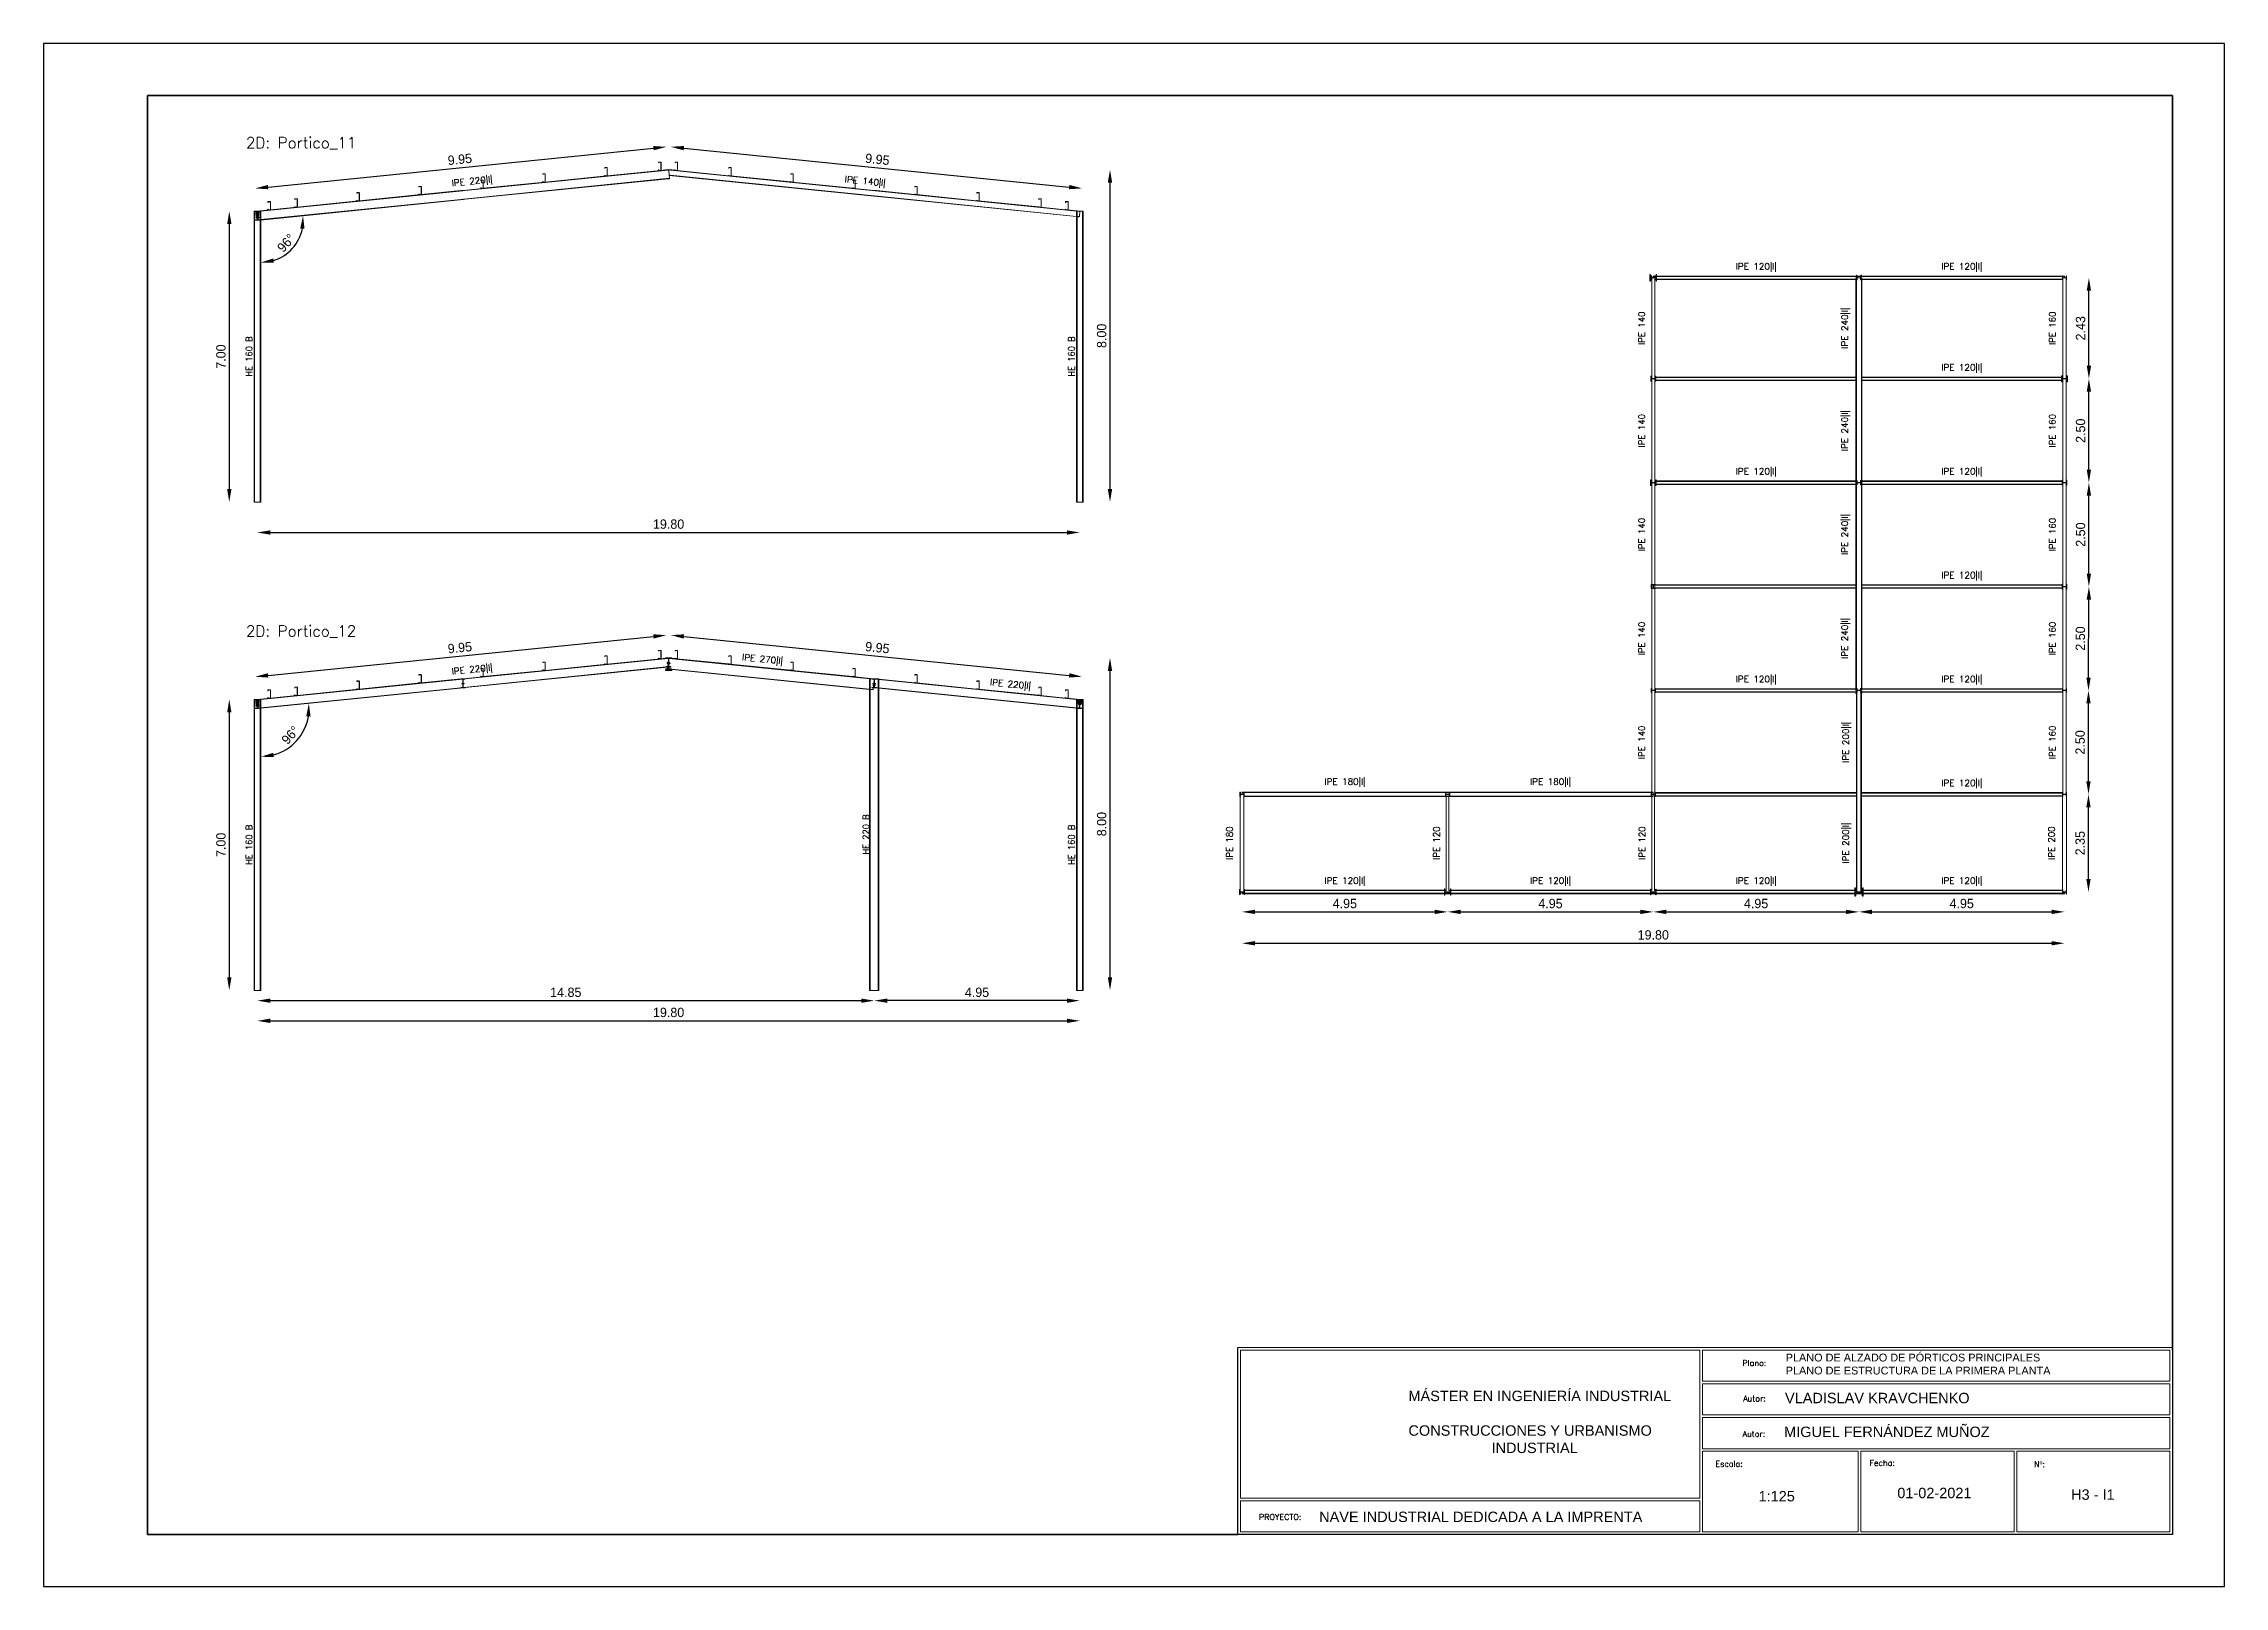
# Model space of a CAD drawing. Header units: inches. Extents: x 72863 to 72995, y 49095 to 49225.
# Drawn here: x 72952.65 to 72994.65, y 49195.01 to 49224.71 of the extents above; entities that cross this region are included whole.
import ezdxf
from ezdxf.enums import TextEntityAlignment as Align

# ---------------------------------------------------------------- set-up
doc = ezdxf.new("R2010")
doc.units = ezdxf.units.IN
doc.layers.get('0').update_dxf_attribs({"lineweight": 15})
for name, color, linetype, lineweight in [('BARRAS_DE_ACERO', 7, 'Continuous', 9), ('Cotas', 200, 'Continuous', 9), ('REFERENCIA_DE_LAS_BARRAS', 2, 'Continuous', 9), ('TITULOS', 9, 'Continuous', 9)]:
    doc.layers.add(name, color=color, linetype=linetype, lineweight=lineweight)
doc.layers.add('VG', color=7, linetype='Continuous')
doc.styles.add('CYPETXT', font='romans__.ttf', dxfattribs={"height": 0.2})
doc.styles.add('RomanS', font='')
doc.styles.get("Standard").update_dxf_attribs({"font": 'arial.ttf'})
doc.styles.get('RomanS').set_extended_font_data('Porsche')
doc.dimstyles.new('100-color', dxfattribs={"dimtxt": 0.18, "dimasz": 0.25, "dimexe": 0, "dimexo": 0.5, "dimgap": 0.07, "dimtad": 1, "dimlfac": 1.25, "dimzin": 4, "dimdsep": 46, "dimtxsty": 'RomanS', "dimcen": 0.1, "dimse1": 1, "dimse2": 1, "dimadec": 0, "dimazin": 0, "dimtfac": 1, "dimtix": 1, "dimtmove": 2, "dimatfit": 3, "dimfxl": 1, "dimtvp": 1.058824, "dimtolj": 1, "dimtzin": 1, "dimarcsym": 0})

msp = doc.modelspace()

# ---------------------------------------------------------------- texts
at = {"attachment_point": 1}
for s, width, insert, char_height in [('PLANO DE ALZADO DE PÓRTICOS PRINCIPALES\\PPLANO DE ESTRUCTURA DE LA PRIMERA PLANTA', 7.513777, (72986.1986, 49199.491), 0.15), ('1:125', 2.031377, (72985.6759, 49196.8467), 0.2), ('H3 - I1', 2.031377, (72991.6948, 49196.8773), 0.2)]:
    msp.add_mtext_dynamic_manual_height_columns(s, width=width, gutter_width=1, heights=[0], dxfattribs=dict(at, insert=insert, char_height=char_height))
at = {"layer": 'REFERENCIA_DE_LAS_BARRAS', "style": 'CYPETXT'}
for s, rotation, width, p, p2 in [('IPE 220|I|', 5.7995, 0.866214, (72960.5113, 49221.9645), (72961.2957, 49222.0441)), ('IPE 140|I|', 354.2005, 0.866214, (72968.073, 49222.0437), (72968.8574, 49221.964)), ('IPE 140', 90, 0.843848, (72983.4857, 49218.9087), (72983.4857, 49219.5531)), ('IPE 240|I|', 90, 0.866214, (72987.3978, 49218.8367), (72987.3978, 49219.6251)), ('IPE 160', 90, 0.843848, (72991.397, 49218.9087), (72991.397, 49219.5531)), ('HE 160 B', 90, 0.77604, (72956.6651, 49218.2991), (72956.6651, 49219.0731)), ('HE 160 B', 90, 0.77604, (72972.5051, 49218.2991), (72972.5051, 49219.0731)), ('IPE 140', 90, 0.843848, (72983.4857, 49216.9367), (72983.4857, 49217.5811)), ('IPE 240|I|', 90, 0.866214, (72987.3978, 49216.8647), (72987.3978, 49217.6531)), ('IPE 160', 90, 0.843848, (72991.397, 49216.9367), (72991.397, 49217.5811)), ('IPE 240|I|', 90, 0.866214, (72987.3978, 49214.8647), (72987.3978, 49215.6531)), ('IPE 140', 90, 0.843848, (72983.4857, 49214.9367), (72983.4857, 49215.5811)), ('IPE 160', 90, 0.843848, (72991.397, 49214.9367), (72991.397, 49215.5811)), ('IPE 140', 90, 0.843848, (72983.4857, 49212.9367), (72983.4857, 49213.5811)), ('IPE 240|I|', 90, 0.866214, (72987.3978, 49212.8647), (72987.3978, 49213.6531)), ('IPE 160', 90, 0.843848, (72991.397, 49212.9367), (72991.397, 49213.5811)), ('IPE 220|I|', 5.7995, 0.866214, (72960.5113, 49212.5639), (72961.2957, 49212.6435)), ('IPE 270|I|', 354.2005, 0.866214, (72966.093, 49212.8431), (72966.8774, 49212.7634)), ('IPE 220|I|', 354.2005, 0.866214, (72970.8687, 49212.3607), (72971.6531, 49212.281)), ('IPE 140', 90, 0.843848, (72983.4857, 49210.9367), (72983.4857, 49211.5811)), ('IPE 200|I|', 90, 0.866214, (72987.4156, 49210.8647), (72987.4156, 49211.6531)), ('IPE 160', 90, 0.843848, (72991.397, 49210.9367), (72991.397, 49211.5811)), ('HE 220 B', 90, 0.77604, (72968.545, 49209.0985), (72968.545, 49209.8725)), ('HE 160 B', 90, 0.77604, (72956.665, 49208.8985), (72956.665, 49209.6725)), ('HE 160 B', 90, 0.77604, (72972.505, 49208.8985), (72972.505, 49209.6725)), ('IPE 180', 90, 0.843848, (72975.5482, 49208.9967), (72975.5482, 49209.6411)), ('IPE 120', 90, 0.843848, (72979.5345, 49208.9967), (72979.5345, 49209.6411)), ('IPE 120', 90, 0.843848, (72983.4945, 49208.9967), (72983.4945, 49209.6411)), ('IPE 200|I|', 90, 0.866214, (72987.4156, 49208.9247), (72987.4156, 49209.7131)), ('IPE 200', 90, 0.843848, (72991.3795, 49208.9967), (72991.3795, 49209.6411))]:
    msp.add_text(s, height=0.12267, rotation=rotation, dxfattribs=dict(at, width=width)).set_placement(p, p2, align=Align.FIT)
at = {"layer": 'REFERENCIA_DE_LAS_BARRAS', "style": 'CYPETXT', "width": 0.866214}
for s, p, p2 in [('IPE 120|I|', (72985.234, 49220.3608), (72986.0224, 49220.3608)), ('IPE 120|I|', (72989.194, 49220.3608), (72989.9824, 49220.3608)), ('IPE 120|I|', (72989.194, 49218.4168), (72989.9824, 49218.4168)), ('IPE 120|I|', (72985.234, 49216.4168), (72986.0224, 49216.4168)), ('IPE 120|I|', (72989.194, 49216.4168), (72989.9824, 49216.4168)), ('IPE 120|I|', (72989.194, 49214.4168), (72989.9824, 49214.4168)), ('IPE 120|I|', (72985.234, 49212.4168), (72986.0224, 49212.4168)), ('IPE 120|I|', (72989.194, 49212.4168), (72989.9824, 49212.4168)), ('IPE 180|I|', (72977.314, 49210.4428), (72978.1024, 49210.4428)), ('IPE 180|I|', (72981.274, 49210.4428), (72982.0624, 49210.4428)), ('IPE 120|I|', (72989.194, 49210.4168), (72989.9824, 49210.4168)), ('IPE 120|I|', (72977.314, 49208.5368), (72978.1024, 49208.5368)), ('IPE 120|I|', (72981.274, 49208.5368), (72982.0624, 49208.5368)), ('IPE 120|I|', (72985.234, 49208.5368), (72986.0224, 49208.5368)), ('IPE 120|I|', (72989.194, 49208.5368), (72989.9824, 49208.5368))]:
    msp.add_text(s, height=0.12267, dxfattribs=at).set_placement(p, p2, align=Align.FIT)
at = {"layer": 'TITULOS', "style": 'CYPETXT', "width": 0.834569}
for s, p, p2 in [('2D: Portico_11', (72956.5444, 49222.6967), (72958.6692, 49222.6967)), ('2D: Portico_12', (72956.5444, 49213.2961), (72958.6692, 49213.2961))]:
    msp.add_text(s, height=0.213333, dxfattribs=at).set_placement(p, p2, align=Align.FIT)

# ---------------------------------------------------------------- blocks, each defined once
blk = doc.blocks.new('PLANTILLA')
for p, q in [((72903.71, 49199.611), (72885.71, 49199.611)), ((72885.71, 49199.611), (72885.71, 49196.011)), ((72885.76, 49196.711), (72885.76, 49199.561)), ((72885.76, 49199.561), (72894.61, 49199.561)), ((72894.61, 49199.561), (72894.61, 49198.911)), ((72894.66, 49199.561), (72903.66, 49199.561)), ((72894.66, 49198.961), (72894.66, 49199.561)), ((72903.66, 49199.561), (72903.66, 49198.961)), ((72903.71, 49196.011), (72903.71, 49199.611)), ((72894.61, 49198.911), (72894.61, 49198.261)), ((72903.66, 49198.961), (72894.66, 49198.961)), ((72894.66, 49198.911), (72903.66, 49198.911)), ((72894.66, 49198.311), (72894.66, 49198.911)), ((72903.66, 49198.911), (72903.66, 49198.311)), ((72894.61, 49198.261), (72894.61, 49197.611)), ((72903.66, 49198.311), (72894.66, 49198.311)), ((72894.66, 49198.261), (72903.66, 49198.261)), ((72894.66, 49197.661), (72894.66, 49198.261)), ((72903.66, 49198.261), (72903.66, 49197.661)), ((72894.61, 49197.611), (72894.61, 49196.711)), ((72903.66, 49197.661), (72894.66, 49197.661)), ((72894.66, 49197.611), (72897.66, 49197.611)), ((72894.66, 49197.611), (72894.66, 49196.061)), ((72897.66, 49196.061), (72897.66, 49197.611)), ((72897.71, 49197.611), (72900.66, 49197.611)), ((72897.71, 49196.061), (72897.71, 49197.611)), ((72900.66, 49196.061), (72900.66, 49197.611)), ((72900.71, 49197.611), (72903.66, 49197.611)), ((72900.71, 49196.061), (72900.71, 49197.611)), ((72903.66, 49197.611), (72903.66, 49196.061)), ((72885.76, 49196.711), (72894.61, 49196.711)), ((72885.76, 49196.061), (72885.76, 49196.661)), ((72894.61, 49196.661), (72885.76, 49196.661)), ((72894.61, 49196.661), (72894.61, 49196.061)), ((72885.71, 49196.011), (72903.71, 49196.011)), ((72894.61, 49196.061), (72885.76, 49196.061)), ((72897.66, 49196.061), (72894.66, 49196.061)), ((72900.66, 49196.061), (72897.71, 49196.061)), ((72903.66, 49196.061), (72900.71, 49196.061))]:
    blk.add_line(p, q)
at = {"layer": 'VG'}
for p, q in [((72904.71, 49224.711), (72862.71, 49224.711)), ((72862.71, 49224.711), (72862.71, 49195.011)), ((72904.71, 49195.011), (72904.71, 49224.711)), ((72864.71, 49196.011), (72864.71, 49223.711)), ((72864.71, 49223.711), (72903.71, 49223.711)), ((72903.71, 49223.711), (72903.71, 49196.011)), ((72903.71, 49196.011), (72864.71, 49196.011)), ((72862.71, 49195.011), (72904.71, 49195.011))]:
    blk.add_line(p, q, dxfattribs=at)
blk.add_lwpolyline([(72903.71, 49199.561), (72903.71, 49223.711), (72864.71, 49223.711), (72864.71, 49196.011), (72885.71, 49196.011), (72885.71, 49199.611)], dxfattribs=at)
at = {"char_height": 0.11204, "attachment_point": 1}
for s, insert in [('{\\Fsimplex8|c0;Plano:}', (72895.427, 49199.367)), ('{\\Fsimplex8|c0;Autor:}', (72895.441, 49198.685)), ('{\\Fsimplex8|c0;Autor:}', (72895.43, 49198.002)), ('{\\Fsimplex8|c0;Escala:}', (72894.907, 49197.426)), ('{\\Fsimplex8|c0;Fecha:}', (72897.875, 49197.443)), ('{\\Fsimplex8|c0;Nº:}', (72901.047, 49197.419)), ('{\\Fsimplex8|c0;PROYECTO:}', (72886.117, 49196.403))]:
    blk.add_mtext(s, dxfattribs=dict(at, insert=insert))
at = {"char_height": 0.2, "attachment_point": 1}
for s, width, insert in [('MÁSTER EN INGENIERÍA INDUSTRIAL\\P\\PCONSTRUCCIONES Y URBANISMO\\P^I^IINDUSTRIAL', 5.52485, (72888.996, 49198.778)), ('VLADISLAV KRAVCHENKO', 6.14205, (72896.248, 49198.737)), ('MIGUEL FERNÁNDEZ MUÑOZ', 6.14205, (72896.231, 49198.086)), ('01-02-2021', 2.08938, (72898.411, 49196.909)), ('NAVE INDUSTRIAL DEDICADA A LA IMPRENTA', 6.85352, (72887.276, 49196.45))]:
    blk.add_mtext_dynamic_manual_height_columns(s, width=width, gutter_width=1, heights=[0], dxfattribs=dict(at, insert=insert))
blk = doc.blocks.new('*D142')
at = {"layer": 'Cotas', "color": 0, "lineweight": -2, "transparency": 16777216}
blk.add_line((72957.014, 49215.3), (72972.354, 49215.3), dxfattribs=at)
at = {"layer": 'Cotas', "color": 0, "transparency": 16777216}
for points in [[(72957.014, 49215.341), (72957.014, 49215.258), (72956.764, 49215.3)], [(72972.354, 49215.341), (72972.354, 49215.258), (72972.604, 49215.3)]]:
    blk.add_solid(points, dxfattribs=at)
at = {"layer": 'Defpoints', "color": 0, "transparency": 16777216}
for p in [(72956.764, 49215.886), (72972.604, 49215.886), (72972.604, 49215.3)]:
    blk.add_point(p, dxfattribs=at)
at = {"layer": 'Cotas', "color": 0, "transparency": 16777216, "insert": (72964.684, 49215.46), "char_height": 0.18, "attachment_point": 5, "style": 'RomanS'}
blk.add_mtext('\\A1;19.80', dxfattribs=at)
blk = doc.blocks.new('*D143')
at = {"layer": 'Cotas', "color": 0, "lineweight": -2, "transparency": 16777216}
blk.add_line((72973.185, 49222.036), (72973.185, 49216.136), dxfattribs=at)
at = {"layer": 'Cotas', "color": 0, "transparency": 16777216}
for points in [[(72973.143, 49222.036), (72973.227, 49222.036), (72973.185, 49222.286)], [(72973.143, 49216.136), (72973.227, 49216.136), (72973.185, 49215.886)]]:
    blk.add_solid(points, dxfattribs=at)
at = {"layer": 'Defpoints', "color": 0, "transparency": 16777216}
for p in [(72964.684, 49222.286), (72964.684, 49215.886), (72973.185, 49215.886)]:
    blk.add_point(p, dxfattribs=at)
at = {"layer": 'Cotas', "color": 0, "transparency": 16777216, "insert": (72973.025, 49219.086), "char_height": 0.18, "attachment_point": 5, "rotation": 90, "style": 'RomanS'}
blk.add_mtext('\\A1;8.00', dxfattribs=at)
blk = doc.blocks.new('*D144')
at = {"layer": 'Cotas', "color": 0, "lineweight": -2, "transparency": 16777216}
blk.add_line((72956.969, 49221.949), (72964.391, 49222.699), dxfattribs=at)
at = {"layer": 'Cotas', "color": 0, "transparency": 16777216}
for points in [[(72964.387, 49222.74), (72964.396, 49222.657), (72964.64, 49222.724)], [(72956.965, 49221.99), (72956.973, 49221.908), (72956.72, 49221.924)]]:
    blk.add_solid(points, dxfattribs=at)
at = {"layer": 'Defpoints', "color": 0, "transparency": 16777216}
for p in [(72964.64, 49222.724), (72964.684, 49222.286), (72956.764, 49221.486)]:
    blk.add_point(p, dxfattribs=at)
at = {"layer": 'Cotas', "color": 0, "transparency": 16777216, "insert": (72960.664, 49222.483), "char_height": 0.18, "attachment_point": 5, "rotation": 5.7679, "style": 'RomanS'}
blk.add_mtext('\\A1;9.95', dxfattribs=at)
blk = doc.blocks.new('*D145')
at = {"layer": 'Cotas', "color": 0, "lineweight": -2, "transparency": 16777216}
blk.add_line((72964.977, 49222.699), (72972.4, 49221.95), dxfattribs=at)
at = {"layer": 'Cotas', "color": 0, "transparency": 16777216}
for points in [[(72964.982, 49222.741), (72964.973, 49222.658), (72964.729, 49222.725)], [(72972.404, 49221.991), (72972.396, 49221.908), (72972.649, 49221.925)]]:
    blk.add_solid(points, dxfattribs=at)
at = {"layer": 'Defpoints', "color": 0, "transparency": 16777216}
for p in [(72964.684, 49222.286), (72972.649, 49221.925), (72972.604, 49221.486)]:
    blk.add_point(p, dxfattribs=at)
at = {"layer": 'Cotas', "color": 0, "transparency": 16777216, "insert": (72968.705, 49222.484), "char_height": 0.18, "attachment_point": 5, "rotation": 354.2321, "style": 'RomanS'}
blk.add_mtext('\\A1;9.95', dxfattribs=at)
blk = doc.blocks.new('*D146')
at = {"layer": 'Cotas', "color": 0, "lineweight": -2, "transparency": 16777216}
blk.add_line((72956.223, 49221.236), (72956.223, 49216.136), dxfattribs=at)
at = {"layer": 'Cotas', "color": 0, "transparency": 16777216}
for points in [[(72956.182, 49221.236), (72956.265, 49221.236), (72956.223, 49221.486)], [(72956.182, 49216.136), (72956.265, 49216.136), (72956.223, 49215.886)]]:
    blk.add_solid(points, dxfattribs=at)
at = {"layer": 'Defpoints', "color": 0, "transparency": 16777216}
for p in [(72956.764, 49221.486), (72956.223, 49215.886), (72956.764, 49215.886)]:
    blk.add_point(p, dxfattribs=at)
at = {"layer": 'Cotas', "color": 0, "transparency": 16777216, "insert": (72956.063, 49218.686), "char_height": 0.18, "attachment_point": 5, "rotation": 90, "style": 'RomanS'}
blk.add_mtext('\\A1;7.00', dxfattribs=at)
blk = doc.blocks.new('*D147')
at = {"layer": 'Cotas', "color": 0, "lineweight": -2, "transparency": 16777216}
blk.add_arc((72956.828, 49221.316), 0.82, 287.5429, 348.225, dxfattribs=at)
at = {"layer": 'Cotas', "color": 0, "transparency": 16777216}
for points in [[(72957.589, 49221.151), (72957.672, 49221.146), (72957.644, 49221.398)], [(72957.082, 49220.493), (72957.069, 49220.575), (72956.828, 49220.496)]]:
    blk.add_solid(points, dxfattribs=at)
at = {"layer": 'Defpoints', "color": 0, "transparency": 16777216}
for p in [(72960.733, 49221.71), (72956.828, 49221.316), (72956.828, 49221.316), (72957.262, 49220.62), (72956.828, 49215.886)]:
    blk.add_point(p, dxfattribs=at)
at = {"layer": 'Cotas', "color": 0, "transparency": 16777216, "insert": (72957.318, 49220.873), "char_height": 0.18, "attachment_point": 5, "rotation": 47.884, "style": 'RomanS'}
blk.add_mtext('\\A1;96°', dxfattribs=at)
blk = doc.blocks.new('*D148')
at = {"layer": 'Cotas', "color": 0, "lineweight": -2, "transparency": 16777216}
blk.add_line((72957.014, 49205.899), (72972.354, 49205.899), dxfattribs=at)
at = {"layer": 'Cotas', "color": 0, "transparency": 16777216}
for points in [[(72957.014, 49205.941), (72957.014, 49205.857), (72956.764, 49205.899)], [(72972.354, 49205.941), (72972.354, 49205.857), (72972.604, 49205.899)]]:
    blk.add_solid(points, dxfattribs=at)
at = {"layer": 'Defpoints', "color": 0, "transparency": 16777216}
for p in [(72956.764, 49206.486), (72972.604, 49206.486), (72972.604, 49205.899)]:
    blk.add_point(p, dxfattribs=at)
at = {"layer": 'Cotas', "color": 0, "transparency": 16777216, "insert": (72964.684, 49206.059), "char_height": 0.18, "attachment_point": 5, "style": 'RomanS'}
blk.add_mtext('\\A1;19.80', dxfattribs=at)
blk = doc.blocks.new('*D149')
at = {"layer": 'Cotas', "color": 0, "lineweight": -2, "transparency": 16777216}
blk.add_line((72973.185, 49212.636), (72973.185, 49206.736), dxfattribs=at)
at = {"layer": 'Cotas', "color": 0, "transparency": 16777216}
for points in [[(72973.143, 49212.636), (72973.227, 49212.636), (72973.185, 49212.886)], [(72973.143, 49206.736), (72973.227, 49206.736), (72973.185, 49206.486)]]:
    blk.add_solid(points, dxfattribs=at)
at = {"layer": 'Defpoints', "color": 0, "transparency": 16777216}
for p in [(72964.684, 49212.886), (72964.684, 49206.486), (72973.185, 49206.486)]:
    blk.add_point(p, dxfattribs=at)
at = {"layer": 'Cotas', "color": 0, "transparency": 16777216, "insert": (72973.025, 49209.686), "char_height": 0.18, "attachment_point": 5, "rotation": 90, "style": 'RomanS'}
blk.add_mtext('\\A1;8.00', dxfattribs=at)
blk = doc.blocks.new('*D150')
at = {"layer": 'Cotas', "color": 0, "lineweight": -2, "transparency": 16777216}
blk.add_line((72956.969, 49212.548), (72964.391, 49213.298), dxfattribs=at)
at = {"layer": 'Cotas', "color": 0, "transparency": 16777216}
for points in [[(72964.387, 49213.34), (72964.396, 49213.257), (72964.64, 49213.323)], [(72956.965, 49212.59), (72956.973, 49212.507), (72956.72, 49212.523)]]:
    blk.add_solid(points, dxfattribs=at)
at = {"layer": 'Defpoints', "color": 0, "transparency": 16777216}
for p in [(72964.64, 49213.323), (72964.684, 49212.886), (72956.764, 49212.086)]:
    blk.add_point(p, dxfattribs=at)
at = {"layer": 'Cotas', "color": 0, "transparency": 16777216, "insert": (72960.664, 49213.082), "char_height": 0.18, "attachment_point": 5, "rotation": 5.7679, "style": 'RomanS'}
blk.add_mtext('\\A1;9.95', dxfattribs=at)
blk = doc.blocks.new('*D151')
at = {"layer": 'Cotas', "color": 0, "lineweight": -2, "transparency": 16777216}
blk.add_line((72964.977, 49213.299), (72972.4, 49212.549), dxfattribs=at)
at = {"layer": 'Cotas', "color": 0, "transparency": 16777216}
for points in [[(72964.982, 49213.34), (72964.973, 49213.257), (72964.729, 49213.324)], [(72972.404, 49212.591), (72972.396, 49212.508), (72972.649, 49212.524)]]:
    blk.add_solid(points, dxfattribs=at)
at = {"layer": 'Defpoints', "color": 0, "transparency": 16777216}
for p in [(72964.684, 49212.886), (72972.649, 49212.524), (72972.604, 49212.086)]:
    blk.add_point(p, dxfattribs=at)
at = {"layer": 'Cotas', "color": 0, "transparency": 16777216, "insert": (72968.705, 49213.083), "char_height": 0.18, "attachment_point": 5, "rotation": 354.2321, "style": 'RomanS'}
blk.add_mtext('\\A1;9.95', dxfattribs=at)
blk = doc.blocks.new('*D152')
at = {"layer": 'Cotas', "color": 0, "lineweight": -2, "transparency": 16777216}
blk.add_line((72956.223, 49211.836), (72956.223, 49206.736), dxfattribs=at)
at = {"layer": 'Cotas', "color": 0, "transparency": 16777216}
for points in [[(72956.182, 49211.836), (72956.265, 49211.836), (72956.223, 49212.086)], [(72956.182, 49206.736), (72956.265, 49206.736), (72956.223, 49206.486)]]:
    blk.add_solid(points, dxfattribs=at)
at = {"layer": 'Defpoints', "color": 0, "transparency": 16777216}
for p in [(72956.764, 49212.086), (72956.223, 49206.486), (72956.764, 49206.486)]:
    blk.add_point(p, dxfattribs=at)
at = {"layer": 'Cotas', "color": 0, "transparency": 16777216, "insert": (72956.063, 49209.286), "char_height": 0.18, "attachment_point": 5, "rotation": 90, "style": 'RomanS'}
blk.add_mtext('\\A1;7.00', dxfattribs=at)
blk = doc.blocks.new('*D153')
at = {"layer": 'Cotas', "color": 0, "lineweight": -2, "transparency": 16777216}
blk.add_line((72972.354, 49206.287), (72968.894, 49206.287), dxfattribs=at)
at = {"layer": 'Cotas', "color": 0, "transparency": 16777216}
for points in [[(72968.894, 49206.328), (72968.894, 49206.245), (72968.644, 49206.287)], [(72972.354, 49206.328), (72972.354, 49206.245), (72972.604, 49206.287)]]:
    blk.add_solid(points, dxfattribs=at)
at = {"layer": 'Defpoints', "color": 0, "transparency": 16777216}
for p in [(72968.644, 49206.486), (72972.604, 49206.486), (72968.644, 49206.287)]:
    blk.add_point(p, dxfattribs=at)
at = {"layer": 'Cotas', "color": 0, "transparency": 16777216, "insert": (72970.624, 49206.447), "char_height": 0.18, "attachment_point": 5, "style": 'RomanS'}
blk.add_mtext('\\A1;4.95', dxfattribs=at)
blk = doc.blocks.new('*D154')
at = {"layer": 'Cotas', "color": 0, "lineweight": -2, "transparency": 16777216}
blk.add_line((72957.014, 49206.287), (72968.394, 49206.287), dxfattribs=at)
at = {"layer": 'Cotas', "color": 0, "transparency": 16777216}
for points in [[(72957.014, 49206.328), (72957.014, 49206.245), (72956.764, 49206.287)], [(72968.394, 49206.328), (72968.394, 49206.245), (72968.644, 49206.287)]]:
    blk.add_solid(points, dxfattribs=at)
at = {"layer": 'Defpoints', "color": 0, "transparency": 16777216}
for p in [(72956.764, 49206.486), (72968.644, 49206.486), (72968.644, 49206.287)]:
    blk.add_point(p, dxfattribs=at)
at = {"layer": 'Cotas', "color": 0, "transparency": 16777216, "insert": (72962.704, 49206.447), "char_height": 0.18, "attachment_point": 5, "style": 'RomanS'}
blk.add_mtext('\\A1;14.85', dxfattribs=at)
blk = doc.blocks.new('*D155')
at = {"layer": 'Cotas', "color": 0, "lineweight": -2, "transparency": 16777216}
blk.add_arc((72956.828, 49211.915), 0.932, 285.4209, 350.347, dxfattribs=at)
at = {"layer": 'Cotas', "color": 0, "transparency": 16777216}
for points in [[(72957.705, 49211.76), (72957.789, 49211.757), (72957.755, 49212.009)], [(72957.082, 49210.976), (72957.071, 49211.058), (72956.828, 49210.983)]]:
    blk.add_solid(points, dxfattribs=at)
at = {"layer": 'Defpoints', "color": 0, "transparency": 16777216}
for p in [(72960.733, 49212.31), (72956.828, 49211.915), (72956.828, 49211.915), (72957.321, 49211.124), (72956.828, 49206.486)]:
    blk.add_point(p, dxfattribs=at)
at = {"layer": 'Cotas', "color": 0, "transparency": 16777216, "insert": (72957.401, 49211.398), "char_height": 0.18, "attachment_point": 5, "rotation": 47.884, "style": 'RomanS'}
blk.add_mtext('\\A1;96°', dxfattribs=at)
blk = doc.blocks.new('*D227')
at = {"layer": 'Cotas', "color": 0, "lineweight": -2, "transparency": 16777216}
blk.add_line((72975.978, 49207.996), (72979.438, 49207.996), dxfattribs=at)
at = {"layer": 'Cotas', "color": 0, "transparency": 16777216}
for points in [[(72975.978, 49208.038), (72975.978, 49207.954), (72975.728, 49207.996)], [(72979.438, 49208.038), (72979.438, 49207.954), (72979.688, 49207.996)]]:
    blk.add_solid(points, dxfattribs=at)
at = {"layer": 'Defpoints', "color": 0, "transparency": 16777216}
for p in [(72975.728, 49208.345), (72979.688, 49208.345), (72979.688, 49207.996)]:
    blk.add_point(p, dxfattribs=at)
at = {"layer": 'Cotas', "color": 0, "transparency": 16777216, "insert": (72977.708, 49208.156), "char_height": 0.18, "attachment_point": 5, "style": 'RomanS'}
blk.add_mtext('\\A1;4.95', dxfattribs=at)
blk = doc.blocks.new('*D228')
at = {"layer": 'Cotas', "color": 0, "lineweight": -2, "transparency": 16777216}
blk.add_line((72979.938, 49207.996), (72983.398, 49207.996), dxfattribs=at)
at = {"layer": 'Cotas', "color": 0, "transparency": 16777216}
for points in [[(72979.938, 49208.038), (72979.938, 49207.954), (72979.688, 49207.996)], [(72983.398, 49208.038), (72983.398, 49207.954), (72983.648, 49207.996)]]:
    blk.add_solid(points, dxfattribs=at)
at = {"layer": 'Defpoints', "color": 0, "transparency": 16777216}
for p in [(72979.688, 49208.345), (72983.648, 49208.345), (72983.648, 49207.996)]:
    blk.add_point(p, dxfattribs=at)
at = {"layer": 'Cotas', "color": 0, "transparency": 16777216, "insert": (72981.668, 49208.156), "char_height": 0.18, "attachment_point": 5, "style": 'RomanS'}
blk.add_mtext('\\A1;4.95', dxfattribs=at)
blk = doc.blocks.new('*D229')
at = {"layer": 'Cotas', "color": 0, "lineweight": -2, "transparency": 16777216}
blk.add_line((72983.898, 49207.996), (72987.358, 49207.996), dxfattribs=at)
at = {"layer": 'Cotas', "color": 0, "transparency": 16777216}
for points in [[(72983.898, 49208.038), (72983.898, 49207.954), (72983.648, 49207.996)], [(72987.358, 49208.038), (72987.358, 49207.954), (72987.608, 49207.996)]]:
    blk.add_solid(points, dxfattribs=at)
at = {"layer": 'Defpoints', "color": 0, "transparency": 16777216}
for p in [(72983.648, 49208.345), (72987.608, 49208.345), (72987.608, 49207.996)]:
    blk.add_point(p, dxfattribs=at)
at = {"layer": 'Cotas', "color": 0, "transparency": 16777216, "insert": (72985.628, 49208.156), "char_height": 0.18, "attachment_point": 5, "style": 'RomanS'}
blk.add_mtext('\\A1;4.95', dxfattribs=at)
blk = doc.blocks.new('*D230')
at = {"layer": 'Cotas', "color": 0, "lineweight": -2, "transparency": 16777216}
blk.add_line((72987.858, 49207.996), (72991.318, 49207.996), dxfattribs=at)
at = {"layer": 'Cotas', "color": 0, "transparency": 16777216}
for points in [[(72987.858, 49208.038), (72987.858, 49207.954), (72987.608, 49207.996)], [(72991.318, 49208.038), (72991.318, 49207.954), (72991.568, 49207.996)]]:
    blk.add_solid(points, dxfattribs=at)
at = {"layer": 'Defpoints', "color": 0, "transparency": 16777216}
for p in [(72987.608, 49208.345), (72991.568, 49208.345), (72991.568, 49207.996)]:
    blk.add_point(p, dxfattribs=at)
at = {"layer": 'Cotas', "color": 0, "transparency": 16777216, "insert": (72989.588, 49208.156), "char_height": 0.18, "attachment_point": 5, "style": 'RomanS'}
blk.add_mtext('\\A1;4.95', dxfattribs=at)
blk = doc.blocks.new('*D231')
at = {"layer": 'Cotas', "color": 0, "lineweight": -2, "transparency": 16777216}
blk.add_line((72992.03, 49208.629), (72992.03, 49210.009), dxfattribs=at)
at = {"layer": 'Cotas', "color": 0, "transparency": 16777216}
for points in [[(72991.988, 49210.009), (72992.071, 49210.009), (72992.03, 49210.259)], [(72991.988, 49208.629), (72992.071, 49208.629), (72992.03, 49208.379)]]:
    blk.add_solid(points, dxfattribs=at)
at = {"layer": 'Defpoints', "color": 0, "transparency": 16777216}
for p in [(72991.608, 49210.259), (72992.03, 49210.259), (72991.608, 49208.379)]:
    blk.add_point(p, dxfattribs=at)
at = {"layer": 'Cotas', "color": 0, "transparency": 16777216, "insert": (72991.87, 49209.319), "char_height": 0.18, "attachment_point": 5, "rotation": 90, "style": 'RomanS'}
blk.add_mtext('\\A1;2.35', dxfattribs=at)
blk = doc.blocks.new('*D232')
at = {"layer": 'Cotas', "color": 0, "lineweight": -2, "transparency": 16777216}
blk.add_line((72992.03, 49210.509), (72992.03, 49212.009), dxfattribs=at)
at = {"layer": 'Cotas', "color": 0, "transparency": 16777216}
for points in [[(72991.988, 49212.009), (72992.071, 49212.009), (72992.03, 49212.259)], [(72991.988, 49210.509), (72992.071, 49210.509), (72992.03, 49210.259)]]:
    blk.add_solid(points, dxfattribs=at)
at = {"layer": 'Defpoints', "color": 0, "transparency": 16777216}
for p in [(72991.608, 49212.259), (72992.03, 49212.259), (72991.608, 49210.259)]:
    blk.add_point(p, dxfattribs=at)
at = {"layer": 'Cotas', "color": 0, "transparency": 16777216, "insert": (72991.87, 49211.259), "char_height": 0.18, "attachment_point": 5, "rotation": 90, "style": 'RomanS'}
blk.add_mtext('\\A1;2.50', dxfattribs=at)
blk = doc.blocks.new('*D233')
at = {"layer": 'Cotas', "color": 0, "lineweight": -2, "transparency": 16777216}
blk.add_line((72992.031, 49212.507), (72992.037, 49214.007), dxfattribs=at)
at = {"layer": 'Cotas', "color": 0, "transparency": 16777216}
for points in [[(72991.995, 49214.007), (72992.079, 49214.007), (72992.038, 49214.257)], [(72991.989, 49212.507), (72992.073, 49212.507), (72992.03, 49212.257)]]:
    blk.add_solid(points, dxfattribs=at)
at = {"layer": 'Defpoints', "color": 0, "transparency": 16777216}
for p in [(72991.616, 49214.259), (72992.038, 49214.257), (72991.608, 49212.259)]:
    blk.add_point(p, dxfattribs=at)
at = {"layer": 'Cotas', "color": 0, "transparency": 16777216, "insert": (72991.874, 49213.258), "char_height": 0.18, "attachment_point": 5, "rotation": 89.7708, "style": 'RomanS'}
blk.add_mtext('\\A1;2.50', dxfattribs=at)
blk = doc.blocks.new('*D234')
at = {"layer": 'Cotas', "color": 0, "lineweight": -2, "transparency": 16777216}
blk.add_line((72992.038, 49214.509), (72992.038, 49216.009), dxfattribs=at)
at = {"layer": 'Cotas', "color": 0, "transparency": 16777216}
for points in [[(72991.996, 49216.009), (72992.08, 49216.009), (72992.038, 49216.259)], [(72991.996, 49214.509), (72992.08, 49214.509), (72992.038, 49214.259)]]:
    blk.add_solid(points, dxfattribs=at)
at = {"layer": 'Defpoints', "color": 0, "transparency": 16777216}
for p in [(72991.616, 49216.259), (72992.038, 49216.259), (72991.616, 49214.259)]:
    blk.add_point(p, dxfattribs=at)
at = {"layer": 'Cotas', "color": 0, "transparency": 16777216, "insert": (72991.878, 49215.259), "char_height": 0.18, "attachment_point": 5, "rotation": 90, "style": 'RomanS'}
blk.add_mtext('\\A1;2.50', dxfattribs=at)
blk = doc.blocks.new('*D235')
at = {"layer": 'Cotas', "color": 0, "lineweight": -2, "transparency": 16777216}
blk.add_line((72992.038, 49216.509), (72992.038, 49218.009), dxfattribs=at)
at = {"layer": 'Cotas', "color": 0, "transparency": 16777216}
for points in [[(72991.996, 49218.009), (72992.08, 49218.009), (72992.038, 49218.259)], [(72991.996, 49216.509), (72992.08, 49216.509), (72992.038, 49216.259)]]:
    blk.add_solid(points, dxfattribs=at)
at = {"layer": 'Defpoints', "color": 0, "transparency": 16777216}
for p in [(72991.616, 49218.259), (72992.038, 49218.259), (72991.616, 49216.259)]:
    blk.add_point(p, dxfattribs=at)
at = {"layer": 'Cotas', "color": 0, "transparency": 16777216, "insert": (72991.878, 49217.259), "char_height": 0.18, "attachment_point": 5, "rotation": 90, "style": 'RomanS'}
blk.add_mtext('\\A1;2.50', dxfattribs=at)
blk = doc.blocks.new('*D236')
at = {"layer": 'Cotas', "color": 0, "lineweight": -2, "transparency": 16777216}
blk.add_line((72992.038, 49218.509), (72992.038, 49219.953), dxfattribs=at)
at = {"layer": 'Cotas', "color": 0, "transparency": 16777216}
for points in [[(72991.996, 49219.953), (72992.08, 49219.953), (72992.038, 49220.203)], [(72991.996, 49218.509), (72992.08, 49218.509), (72992.038, 49218.259)]]:
    blk.add_solid(points, dxfattribs=at)
at = {"layer": 'Defpoints', "color": 0, "transparency": 16777216}
for p in [(72991.608, 49220.203), (72992.038, 49220.203), (72991.624, 49218.259)]:
    blk.add_point(p, dxfattribs=at)
at = {"layer": 'Cotas', "color": 0, "transparency": 16777216, "insert": (72991.878, 49219.231), "char_height": 0.18, "attachment_point": 5, "rotation": 90, "style": 'RomanS'}
blk.add_mtext('\\A1;2.43', dxfattribs=at)
blk = doc.blocks.new('*D237')
at = {"layer": 'Cotas', "color": 0, "lineweight": -2, "transparency": 16777216}
blk.add_line((72975.978, 49207.392), (72991.318, 49207.392), dxfattribs=at)
at = {"layer": 'Cotas', "color": 0, "transparency": 16777216}
for points in [[(72975.978, 49207.434), (72975.978, 49207.35), (72975.728, 49207.392)], [(72991.318, 49207.434), (72991.318, 49207.35), (72991.568, 49207.392)]]:
    blk.add_solid(points, dxfattribs=at)
at = {"layer": 'Defpoints', "color": 0, "transparency": 16777216}
for p in [(72975.728, 49208.349), (72991.568, 49208.345), (72991.568, 49207.392)]:
    blk.add_point(p, dxfattribs=at)
at = {"layer": 'Cotas', "color": 0, "transparency": 16777216, "insert": (72983.648, 49207.552), "char_height": 0.18, "attachment_point": 5, "style": 'RomanS'}
blk.add_mtext('\\A1;19.80', dxfattribs=at)

# ---------------------------------------------------------------- dimensions: what is measured, and where the dimension line sits
at = {"layer": 'Cotas'}
for p1, p2, distance, picture, middle in [((72956.7644, 49221.4861), (72964.6844, 49222.2861), 0.44, '*D144', (72960.6641, 49222.4831)), ((72964.6844, 49222.2861), (72972.6044, 49221.4861), 0.4406, '*D145', (72968.7047, 49222.4838)), ((72991.6082, 49212.2589), (72991.6162, 49214.2589), -0.4216, '*D233', (72991.8739, 49213.2578)), ((72956.7644, 49212.0855), (72964.6844, 49212.8855), 0.44, '*D150', (72960.6641, 49213.0825)), ((72964.6844, 49212.8855), (72972.6044, 49212.0855), 0.4406, '*D151', (72968.7047, 49213.0831))]:
    dim = msp.add_aligned_dim(p1=p1, p2=p2, distance=distance, dimstyle='100-color', dxfattribs=at)
    dim.commit()
    dim.dimension.update_dxf_attribs({"geometry": picture, "text_midpoint": middle})
for base, p1, p2, picture, middle in [((72973.1851, 49215.8861), (72964.6844, 49222.2861), (72964.6844, 49215.8861), '*D143', (72973.0251, 49219.0861)), ((72956.2235, 49215.8861), (72956.7644, 49221.4861), (72956.7644, 49215.8861), '*D146', (72956.0635, 49218.6861)), ((72992.0379, 49220.2029), (72991.6242, 49218.2589), (72991.6082, 49220.2029), '*D236', (72991.8779, 49219.2309)), ((72992.0379, 49218.2589), (72991.6162, 49216.2589), (72991.6162, 49218.2589), '*D235', (72991.8779, 49217.2589)), ((72992.0379, 49216.2589), (72991.6162, 49214.2589), (72991.6162, 49216.2589), '*D234', (72991.8779, 49215.2589)), ((72973.1851, 49206.4855), (72964.6844, 49212.8855), (72964.6844, 49206.4855), '*D149', (72973.0251, 49209.6855)), ((72992.0298, 49212.2589), (72991.6082, 49210.2589), (72991.6082, 49212.2589), '*D232', (72991.8698, 49211.2589)), ((72956.2234, 49206.4855), (72956.7644, 49212.0855), (72956.7644, 49206.4855), '*D152', (72956.0634, 49209.2855)), ((72992.0298, 49210.2589), (72991.6082, 49208.3789), (72991.6082, 49210.2589), '*D231', (72991.8698, 49209.3189))]:
    dim = msp.add_linear_dim(base=base, p1=p1, p2=p2, angle=90, dimstyle='100-color', dxfattribs=at)
    dim.commit()
    dim.dimension.update_dxf_attribs({"geometry": picture, "text_midpoint": middle})
for base, line1, line2, picture, middle in [((72957.2618, 49220.62), ((72956.8284, 49221.3157), (72956.8284, 49215.8861)), ((72956.8284, 49221.3157), (72960.7333, 49221.7101)), '*D147', (72957.3177, 49220.8733)), ((72957.321, 49211.1243), ((72956.8284, 49211.9151), (72960.7333, 49212.3095)), ((72956.8284, 49206.4855), (72956.8284, 49211.9151)), '*D155', (72957.4008, 49211.3976))]:
    dim = msp.add_angular_dim_2l(base=base, line1=line1, line2=line2, dimstyle='100-color', dxfattribs=at)
    dim.commit()
    dim.dimension.update_dxf_attribs({"geometry": picture, "text_midpoint": middle})
for base, p1, p2, picture, middle in [((72972.6044, 49215.2996), (72956.7644, 49215.8861), (72972.6044, 49215.8861), '*D142', (72964.6844, 49215.4596)), ((72991.5682, 49207.392), (72975.7282, 49208.3493), (72991.5682, 49208.3453), '*D237', (72983.6482, 49207.552)), ((72979.6882, 49207.9959), (72975.7282, 49208.3453), (72979.6882, 49208.3453), '*D227', (72977.7082, 49208.1559)), ((72983.6482, 49207.9959), (72979.6882, 49208.3453), (72983.6482, 49208.3453), '*D228', (72981.6682, 49208.1559)), ((72987.6082, 49207.9959), (72983.6482, 49208.3453), (72987.6082, 49208.3453), '*D229', (72985.6282, 49208.1559)), ((72991.5682, 49207.9959), (72987.6082, 49208.3453), (72991.5682, 49208.3453), '*D230', (72989.5882, 49208.1559)), ((72968.6444, 49206.2867), (72956.7644, 49206.4855), (72968.6444, 49206.4855), '*D154', (72962.7044, 49206.4467)), ((72972.6044, 49205.899), (72956.7644, 49206.4855), (72972.6044, 49206.4855), '*D148', (72964.6844, 49206.059)), ((72968.6444, 49206.2867), (72972.6044, 49206.4855), (72968.6444, 49206.4855), '*D153', (72970.6244, 49206.4467))]:
    dim = msp.add_linear_dim(base=base, p1=p1, p2=p2, dimstyle='100-color', dxfattribs=at)
    dim.commit()
    dim.dimension.update_dxf_attribs({"geometry": picture, "text_midpoint": middle})

# ---------------------------------------------------------------- linework, layer by layer
at = {"layer": 'BARRAS_DE_ACERO'}
for p, q in [((72963.4557, 49222.3219), (72963.456, 49222.3233)), ((72963.4557, 49222.3095), (72963.4557, 49222.3219)), ((72963.4568, 49222.3245), (72963.456, 49222.3233)), ((72963.4568, 49222.3245), (72963.458, 49222.3253)), ((72963.4575, 49222.3227), (72963.4573, 49222.3219)), ((72963.4573, 49222.3219), (72963.4573, 49222.3219)), ((72963.4573, 49222.3215), (72963.4573, 49222.3219)), ((72963.4575, 49222.3227), (72963.4579, 49222.3234)), ((72963.4579, 49222.3223), (72963.4577, 49222.3215)), ((72963.4577, 49222.3095), (72963.4577, 49222.3215)), ((72963.4583, 49222.323), (72963.4579, 49222.3223)), ((72963.458, 49222.3253), (72963.4593, 49222.3255)), ((72963.4583, 49222.323), (72963.459, 49222.3234)), ((72963.459, 49222.3234), (72963.4597, 49222.3235)), ((72963.4593, 49222.3255), (72963.5001, 49222.3255)), ((72963.4597, 49222.3239), (72963.4593, 49222.3239)), ((72963.5001, 49222.3239), (72963.4597, 49222.3239)), ((72963.4997, 49222.3235), (72963.4597, 49222.3235)), ((72963.5005, 49222.3234), (72963.4997, 49222.3235)), ((72963.5009, 49222.3238), (72963.5001, 49222.3239)), ((72963.5012, 49222.323), (72963.5005, 49222.3234)), ((72963.5009, 49222.3238), (72963.5015, 49222.3234)), ((72963.5016, 49222.3223), (72963.5012, 49222.323)), ((72963.502, 49222.3227), (72963.5015, 49222.3234)), ((72963.5017, 49222.3215), (72963.5016, 49222.3223)), ((72963.5017, 49222.3215), (72963.5017, 49222.1695)), ((72963.5021, 49222.3219), (72963.502, 49222.3227)), ((72963.5021, 49222.3219), (72963.5021, 49222.1691)), ((72963.5021, 49222.3219), (72963.5021, 49222.3219)), ((72963.5035, 49222.3233), (72963.5027, 49222.3245)), ((72963.5035, 49222.3233), (72963.5037, 49222.3219)), ((72963.5037, 49222.3216), (72963.5037, 49222.3219)), ((72963.5037, 49222.1695), (72963.5037, 49222.3215)), ((72964.4905, 49222.4265), (72964.4907, 49222.4278)), ((72964.4905, 49222.4141), (72964.4905, 49222.4265)), ((72964.4905, 49222.4141), (72964.4921, 49222.4141)), ((72964.4907, 49222.4278), (72964.4915, 49222.429)), ((72964.4927, 49222.4298), (72964.4915, 49222.429)), ((72964.4922, 49222.4272), (72964.4926, 49222.4279)), ((72964.4926, 49222.4279), (72964.4933, 49222.4283)), ((72964.4941, 49222.4285), (72964.4933, 49222.4283)), ((72964.4941, 49222.4285), (72964.5349, 49222.4285)), ((72964.5362, 49222.4298), (72964.5349, 49222.4301)), ((72964.5356, 49222.4283), (72964.5349, 49222.4285)), ((72964.5356, 49222.4283), (72964.5363, 49222.4279)), ((72964.5374, 49222.429), (72964.5362, 49222.4298)), ((72964.5363, 49222.4279), (72964.5367, 49222.4272)), ((72964.5367, 49222.4272), (72964.5369, 49222.4265)), ((72964.5382, 49222.4278), (72964.5374, 49222.429)), ((72964.5382, 49222.4278), (72964.5385, 49222.4265)), ((72964.8091, 49222.4278), (72964.8088, 49222.4265)), ((72964.8088, 49222.4141), (72964.8088, 49222.4265)), ((72964.8088, 49222.4141), (72964.8104, 49222.4141)), ((72964.8099, 49222.429), (72964.8091, 49222.4278)), ((72964.8099, 49222.429), (72964.8111, 49222.4298)), ((72964.8104, 49222.4265), (72964.8106, 49222.4272)), ((72964.8104, 49222.4141), (72964.8104, 49222.4265)), ((72964.8106, 49222.4272), (72964.811, 49222.4279)), ((72964.811, 49222.4279), (72964.8117, 49222.4283)), ((72964.8111, 49222.4298), (72964.8124, 49222.4301)), ((72964.8124, 49222.4285), (72964.8117, 49222.4283)), ((72964.8124, 49222.4285), (72964.8532, 49222.4285)), ((72964.8532, 49222.4285), (72964.854, 49222.4283)), ((72964.8547, 49222.4279), (72964.854, 49222.4283)), ((72964.8546, 49222.4298), (72964.8558, 49222.429)), ((72964.8547, 49222.4279), (72964.8551, 49222.4272)), ((72964.8551, 49222.4272), (72964.8552, 49222.4265)), ((72964.8552, 49222.4265), (72964.8552, 49222.2737)), ((72964.8566, 49222.4278), (72964.8558, 49222.429)), ((72964.8568, 49222.4265), (72964.8566, 49222.4278)), ((72964.8568, 49222.2737), (72964.8568, 49222.4265)), ((72965.8436, 49222.3219), (72965.8438, 49222.3233)), ((72965.8436, 49222.3095), (72965.8436, 49222.3219)), ((72965.8446, 49222.3245), (72965.8438, 49222.3233)), ((72965.8458, 49222.3253), (72965.8446, 49222.3245)), ((72965.8453, 49222.3227), (72965.8452, 49222.3219)), ((72965.8452, 49222.3219), (72965.8452, 49222.3215)), ((72965.8452, 49222.3219), (72965.8452, 49222.3219)), ((72965.8452, 49222.3215), (72965.8452, 49222.3095)), ((72965.8453, 49222.3227), (72965.8458, 49222.3234)), ((72965.8457, 49222.3223), (72965.8456, 49222.3215)), ((72965.8456, 49222.3095), (72965.8456, 49222.3215)), ((72965.8457, 49222.3223), (72965.8462, 49222.323)), ((72965.8458, 49222.3253), (72965.8472, 49222.3255)), ((72965.8464, 49222.3238), (72965.8458, 49222.3234)), ((72965.8468, 49222.3234), (72965.8462, 49222.323)), ((72965.8472, 49222.3239), (72965.8464, 49222.3238)), ((72965.8476, 49222.3235), (72965.8468, 49222.3234)), ((72965.888, 49222.3255), (72965.8472, 49222.3255)), ((72965.8476, 49222.3239), (72965.8472, 49222.3239)), ((72965.8476, 49222.3239), (72965.888, 49222.3239)), ((72965.8876, 49222.3235), (72965.8476, 49222.3235)), ((72965.8884, 49222.3234), (72965.8876, 49222.3235)), ((72965.888, 49222.3255), (72965.8894, 49222.3253)), ((72965.8905, 49222.3245), (72965.8894, 49222.3253)), ((72965.8898, 49222.3227), (72965.8894, 49222.3234)), ((72965.8896, 49222.3215), (72965.8894, 49222.3223)), ((72965.8896, 49222.1695), (72965.8896, 49222.3215)), ((72965.89, 49222.3219), (72965.8898, 49222.3227)), ((72965.89, 49222.1691), (72965.89, 49222.3219)), ((72965.89, 49222.3219), (72965.89, 49222.3219)), ((72965.8913, 49222.3233), (72965.8905, 49222.3245)), ((72965.8916, 49222.3219), (72965.8913, 49222.3233)), ((72965.8916, 49222.3219), (72965.8916, 49222.3216)), ((72965.8916, 49222.3215), (72965.8916, 49222.3216)), ((72965.8916, 49222.1695), (72965.8916, 49222.3216)), ((72965.8916, 49222.1695), (72965.8916, 49222.3215)), ((72959.875, 49221.9627), (72959.8742, 49221.9615)), ((72959.8762, 49221.9635), (72959.875, 49221.9627)), ((72959.8756, 49221.9601), (72959.8756, 49221.9598)), ((72959.8756, 49221.9598), (72959.8756, 49221.9478)), ((72959.876, 49221.9478), (72959.8756, 49221.9478)), ((72959.876, 49221.9598), (72959.8761, 49221.9605)), ((72959.876, 49221.9478), (72959.876, 49221.9598)), ((72959.8761, 49221.9605), (72959.8766, 49221.9612)), ((72959.8776, 49221.9638), (72959.8762, 49221.9635)), ((72959.8766, 49221.9612), (72959.8772, 49221.9616)), ((72959.878, 49221.9618), (72959.8772, 49221.9616)), ((72959.9184, 49221.9638), (72959.8776, 49221.9638)), ((72959.918, 49221.9618), (72959.878, 49221.9618)), ((72959.9187, 49221.9616), (72959.918, 49221.9618)), ((72959.9197, 49221.9635), (72959.9184, 49221.9638)), ((72959.9184, 49221.9622), (72959.9191, 49221.962)), ((72959.9194, 49221.9612), (72959.9187, 49221.9616)), ((72959.92, 49221.8078), (72959.92, 49221.9598)), ((72959.9204, 49221.9602), (72959.9202, 49221.9609)), ((72959.9204, 49221.9598), (72959.9204, 49221.9602)), ((72959.9204, 49221.8077), (72959.9204, 49221.9598)), ((72959.922, 49221.9602), (72959.922, 49221.9598)), ((72959.922, 49221.8077), (72959.922, 49221.9598)), ((72960.7329, 49221.7175), (72964.6404, 49222.1122)), ((72960.7684, 49221.8832), (72964.6728, 49222.2776)), ((72961.0679, 49222.0808), (72961.0682, 49222.0821)), ((72961.0679, 49222.0808), (72961.0679, 49222.0684)), ((72961.0679, 49222.0684), (72961.0695, 49222.0684)), ((72961.0679, 49221.9404), (72961.0695, 49221.9404)), ((72961.0679, 49221.928), (72961.0679, 49221.9404)), ((72961.0682, 49222.0821), (72961.0689, 49222.0833)), ((72961.0689, 49222.0833), (72961.0701, 49222.0841)), ((72961.0701, 49221.9246), (72961.0689, 49221.9254)), ((72961.0696, 49222.0815), (72961.0695, 49222.0808)), ((72961.0695, 49222.0684), (72961.0695, 49222.0808)), ((72961.0699, 49222.0684), (72961.0695, 49222.0684)), ((72961.0695, 49221.928), (72961.0695, 49221.9404)), ((72961.0696, 49221.9272), (72961.0695, 49221.928)), ((72961.0701, 49222.0822), (72961.0696, 49222.0815)), ((72961.0696, 49221.9272), (72961.0701, 49221.9265)), ((72961.0699, 49222.0804), (72961.07, 49222.0811)), ((72961.0699, 49222.0804), (72961.0699, 49222.0684)), ((72961.07, 49221.9276), (72961.0699, 49221.9284)), ((72961.07, 49222.0811), (72961.0705, 49222.0818)), ((72961.07, 49221.9276), (72961.0705, 49221.9269)), ((72961.0715, 49222.0844), (72961.0701, 49222.0841)), ((72961.0707, 49222.0826), (72961.0701, 49222.0822)), ((72961.0707, 49221.9261), (72961.0701, 49221.9265)), ((72961.0715, 49221.9244), (72961.0701, 49221.9246)), ((72961.0711, 49222.0822), (72961.0705, 49222.0818)), ((72961.0705, 49221.9269), (72961.0711, 49221.9265)), ((72961.0707, 49222.0826), (72961.0715, 49222.0828)), ((72961.0707, 49221.9261), (72961.0715, 49221.926)), ((72961.0719, 49221.9264), (72961.0711, 49221.9265)), ((72961.0715, 49222.0844), (72961.1123, 49222.0844)), ((72961.1123, 49222.0828), (72961.0715, 49222.0828)), ((72961.1123, 49221.926), (72961.0715, 49221.926)), ((72961.1027, 49221.9244), (72961.0715, 49221.9244)), ((72961.1119, 49221.9264), (72961.0719, 49221.9264)), ((72961.1027, 49221.9244), (72961.1123, 49221.9244)), ((72961.1127, 49222.0822), (72961.1119, 49222.0824)), ((72961.1127, 49221.9265), (72961.1119, 49221.9264)), ((72961.1137, 49222.0841), (72961.1123, 49222.0844)), ((72961.1123, 49222.0828), (72961.113, 49222.0826)), ((72961.113, 49221.9261), (72961.1123, 49221.926)), ((72961.1137, 49221.9246), (72961.1123, 49221.9244)), ((72961.1133, 49222.0818), (72961.1127, 49222.0822)), ((72961.1133, 49221.9269), (72961.1127, 49221.9265)), ((72961.1137, 49222.0822), (72961.113, 49222.0826)), ((72961.1137, 49221.9265), (72961.113, 49221.9261)), ((72961.1137, 49222.0811), (72961.1133, 49222.0818)), ((72961.1137, 49221.9276), (72961.1133, 49221.9269)), ((72961.1148, 49222.0833), (72961.1137, 49222.0841)), ((72961.1137, 49222.0822), (72961.1141, 49222.0815)), ((72961.1137, 49222.0811), (72961.1139, 49222.0804)), ((72961.1137, 49221.9276), (72961.1139, 49221.9284)), ((72961.1141, 49221.9272), (72961.1137, 49221.9265)), ((72961.1148, 49221.9254), (72961.1137, 49221.9246)), ((72961.1139, 49222.0804), (72961.1139, 49221.9284)), ((72961.1143, 49222.0808), (72961.1141, 49222.0815)), ((72961.1143, 49221.928), (72961.1141, 49221.9272)), ((72961.1143, 49221.928), (72961.1143, 49222.0808)), ((72961.1148, 49222.0833), (72961.1156, 49222.0821)), ((72961.1148, 49221.9254), (72961.115, 49221.9256)), ((72962.2966, 49222.0449), (72961.115, 49221.9256)), ((72961.1156, 49222.0821), (72961.1159, 49222.0808)), ((72961.1159, 49222.0804), (72961.1159, 49221.9284)), ((72961.1159, 49222.0804), (72961.1159, 49222.0804)), ((72961.1159, 49221.9284), (72961.1159, 49221.9283)), ((72961.1159, 49221.928), (72961.1159, 49221.9283)), ((72962.2618, 49222.2013), (72962.2621, 49222.2027)), ((72962.2618, 49222.2013), (72962.2618, 49222.1889)), ((72962.2618, 49222.1889), (72962.2634, 49222.1889)), ((72962.2618, 49222.0609), (72962.2634, 49222.0609)), ((72962.2618, 49222.0609), (72962.2618, 49222.0485)), ((72962.2618, 49222.0485), (72962.2621, 49222.0472)), ((72962.2629, 49222.2039), (72962.2621, 49222.2027)), ((72962.2621, 49222.0472), (72962.2629, 49222.046)), ((72962.264, 49222.2047), (72962.2629, 49222.2039)), ((72962.2629, 49222.046), (72962.264, 49222.0452)), ((72962.2634, 49222.2013), (72962.2636, 49222.2021)), ((72962.2634, 49222.2013), (72962.2634, 49222.1889)), ((72962.2634, 49222.1889), (72962.2638, 49222.1889)), ((72962.2634, 49222.0609), (72962.2634, 49222.0485)), ((72962.2638, 49222.0609), (72962.2634, 49222.0609)), ((72962.264, 49222.2028), (72962.2636, 49222.2021)), ((72962.2638, 49222.1889), (72962.2638, 49222.2009)), ((72962.2638, 49222.0609), (72962.2638, 49222.0489)), ((72962.2638, 49222.0489), (72962.264, 49222.0482)), ((72962.2654, 49222.2049), (72962.264, 49222.2047)), ((72962.2646, 49222.2032), (72962.264, 49222.2028)), ((72962.264, 49222.0482), (72962.2644, 49222.0475)), ((72962.264, 49222.0452), (72962.2654, 49222.0449)), ((72962.2651, 49222.2028), (72962.2644, 49222.2024)), ((72962.2644, 49222.0475), (72962.2651, 49222.0471)), ((72962.2646, 49222.2032), (72962.2654, 49222.2033)), ((72962.2651, 49222.2028), (72962.2658, 49222.2029)), ((72962.2651, 49222.0471), (72962.2658, 49222.0469)), ((72962.3062, 49222.2049), (72962.2654, 49222.2049)), ((72962.3062, 49222.2033), (72962.2654, 49222.2033)), ((72962.2654, 49222.0465), (72962.3062, 49222.0465)), ((72962.2966, 49222.0449), (72962.2654, 49222.0449)), ((72962.2658, 49222.2029), (72962.3058, 49222.2029)), ((72962.2658, 49222.0469), (72962.3058, 49222.0469)), ((72962.3062, 49222.0449), (72962.2966, 49222.0449)), ((72962.3066, 49222.0471), (72962.3058, 49222.0469)), ((72962.3076, 49222.2047), (72962.3062, 49222.2049)), ((72962.3062, 49222.2033), (72962.307, 49222.2032)), ((72962.3062, 49222.0465), (72962.307, 49222.0467)), ((72962.3076, 49222.0452), (72962.3062, 49222.0449)), ((72962.3072, 49222.0475), (72962.3066, 49222.0471)), ((72962.307, 49222.2032), (72962.3076, 49222.2028)), ((72962.3076, 49222.0471), (72962.307, 49222.0467)), ((72962.3072, 49222.2024), (72962.3077, 49222.2017)), ((72962.3077, 49222.0482), (72962.3072, 49222.0475)), ((72962.3076, 49222.2047), (72962.3087, 49222.2039)), ((72962.308, 49222.0478), (72962.3076, 49222.0471)), ((72962.3087, 49222.046), (72962.3076, 49222.0452)), ((72962.3078, 49222.2009), (72962.3077, 49222.2017)), ((72962.3077, 49222.0482), (72962.3078, 49222.0489)), ((72962.3078, 49222.2009), (72962.3078, 49222.0489)), ((72962.308, 49222.0478), (72962.3082, 49222.0485)), ((72962.3082, 49222.0485), (72962.3082, 49222.2013)), ((72962.3095, 49222.2027), (72962.3087, 49222.2039)), ((72962.3087, 49222.046), (72962.3089, 49222.0462)), ((72962.3089, 49222.0462), (72963.4905, 49222.1655)), ((72962.3089, 49222.0462), (72962.3095, 49222.0472)), ((72962.3098, 49222.2013), (72962.3095, 49222.2027)), ((72962.3098, 49222.201), (72962.3098, 49222.2009)), ((72962.3098, 49222.2009), (72962.3098, 49222.0489)), ((72963.4557, 49222.3095), (72963.4557, 49222.3095)), ((72963.4557, 49222.1815), (72963.4557, 49222.1815)), ((72963.4573, 49222.1815), (72963.4557, 49222.1815)), ((72963.4568, 49222.1666), (72963.456, 49222.1678)), ((72963.458, 49222.1658), (72963.4568, 49222.1666)), ((72963.4577, 49222.3095), (72963.4573, 49222.3095)), ((72963.4573, 49222.1695), (72963.4573, 49222.1691)), ((72963.4575, 49222.1684), (72963.4573, 49222.1691)), ((72963.4575, 49222.1684), (72963.4579, 49222.1677)), ((72963.4577, 49222.1815), (72963.4577, 49222.1695)), ((72963.4577, 49222.1695), (72963.4579, 49222.1688)), ((72963.4579, 49222.1688), (72963.4583, 49222.1681)), ((72963.4586, 49222.1673), (72963.4579, 49222.1677)), ((72963.4593, 49222.1655), (72963.458, 49222.1658)), ((72963.459, 49222.1677), (72963.4583, 49222.1681)), ((72963.4586, 49222.1673), (72963.4593, 49222.1671)), ((72963.4597, 49222.1675), (72963.459, 49222.1677)), ((72963.4905, 49222.1655), (72963.4593, 49222.1655)), ((72963.4997, 49222.1675), (72963.4597, 49222.1675)), ((72963.5001, 49222.1671), (72963.4597, 49222.1671)), ((72963.5005, 49222.1677), (72963.4997, 49222.1675)), ((72963.5001, 49222.1671), (72963.5009, 49222.1673)), ((72963.5012, 49222.1681), (72963.5005, 49222.1677)), ((72963.5012, 49222.1681), (72963.5016, 49222.1688)), ((72963.5017, 49222.1695), (72963.5016, 49222.1688)), ((72963.502, 49222.1684), (72963.5021, 49222.1691)), ((72964.5252, 49222.2701), (72963.5028, 49222.1668)), ((72963.5035, 49222.1678), (72963.5028, 49222.1668)), ((72963.5035, 49222.1678), (72963.5037, 49222.1691)), ((72963.5037, 49222.1691), (72963.5037, 49222.1695)), ((72963.5037, 49222.1695), (72963.5037, 49222.1695)), ((72964.4905, 49222.2861), (72964.4905, 49222.2737)), ((72964.4921, 49222.2861), (72964.4905, 49222.2861)), ((72964.4905, 49222.2737), (72964.4907, 49222.2723)), ((72964.4915, 49222.2711), (72964.4907, 49222.2723)), ((72964.4927, 49222.2703), (72964.4915, 49222.2711)), ((72964.4921, 49222.2861), (72964.4921, 49222.2737)), ((72964.4921, 49222.2737), (72964.4922, 49222.2729)), ((72964.4922, 49222.2729), (72964.4926, 49222.2723)), ((72964.4927, 49222.2703), (72964.4941, 49222.2701)), ((72964.5349, 49222.2717), (72964.4941, 49222.2717)), ((72964.5252, 49222.2701), (72964.4941, 49222.2701)), ((72964.5349, 49222.2701), (72964.5252, 49222.2701)), ((72964.5349, 49222.2717), (72964.5356, 49222.2718)), ((72964.5349, 49222.2701), (72964.5362, 49222.2703)), ((72964.5363, 49222.2723), (72964.5356, 49222.2718)), ((72964.5374, 49222.2711), (72964.5362, 49222.2703)), ((72964.5363, 49222.2723), (72964.5367, 49222.2729)), ((72964.5375, 49222.2713), (72964.5374, 49222.2711)), ((72964.5382, 49222.2723), (72964.5375, 49222.2713)), ((72964.6244, 49222.2801), (72964.6844, 49222.2861)), ((72964.6404, 49222.1122), (72964.7013, 49222.1184)), ((72964.6728, 49222.2776), (72964.6844, 49222.2788)), ((72964.6815, 49222.109), (72964.7021, 49222.111)), ((72964.7444, 49222.2801), (72964.6844, 49222.2861)), ((72964.6844, 49222.2861), (72964.6844, 49222.2788)), ((72964.6872, 49222.258), (72964.6844, 49222.2861)), ((72964.7142, 49222.2776), (72964.6844, 49222.2806)), ((72964.6872, 49222.258), (72964.6936, 49222.1952)), ((72964.6936, 49222.1952), (72964.6959, 49222.1724)), ((72964.7136, 49222.1762), (72964.6953, 49222.178)), ((72964.6959, 49222.1724), (72968.642, 49221.7738)), ((72964.7013, 49222.1184), (72964.6959, 49222.1724)), ((72964.7014, 49222.1175), (72964.7013, 49222.1184)), ((72964.7014, 49222.1175), (72964.7021, 49222.111)), ((72968.642, 49221.7794), (72964.7136, 49222.1762)), ((72964.7142, 49222.2776), (72968.6004, 49221.885)), ((72964.8088, 49222.2737), (72964.8088, 49222.2861)), ((72964.8088, 49222.2861), (72964.8104, 49222.2861)), ((72964.8091, 49222.2723), (72964.8089, 49222.2736)), ((72964.8099, 49222.2711), (72964.8091, 49222.2723)), ((72964.8099, 49222.2711), (72964.8111, 49222.2703)), ((72964.8106, 49222.2729), (72964.8105, 49222.2734)), ((72964.8106, 49222.2729), (72964.811, 49222.2723)), ((72964.8117, 49222.2718), (72964.811, 49222.2723)), ((72964.8124, 49222.2701), (72964.8111, 49222.2703)), ((72964.8117, 49222.2718), (72964.8124, 49222.2717)), ((72964.8124, 49222.2717), (72964.8277, 49222.2717)), ((72964.8436, 49222.2701), (72964.8124, 49222.2701)), ((72964.8277, 49222.2717), (72964.8532, 49222.2717)), ((72964.8436, 49222.2701), (72964.8532, 49222.2701)), ((72964.8532, 49222.2717), (72964.854, 49222.2718)), ((72964.8546, 49222.2703), (72964.8532, 49222.2701)), ((72964.854, 49222.2718), (72964.8547, 49222.2723)), ((72964.8546, 49222.2703), (72964.8558, 49222.2711)), ((72964.8547, 49222.2723), (72964.8551, 49222.2729)), ((72964.8552, 49222.2737), (72964.8551, 49222.2729)), ((72965.8436, 49222.3095), (72965.8436, 49222.3095)), ((72965.8452, 49222.3095), (72965.8436, 49222.3095)), ((72965.8436, 49222.1691), (72965.8436, 49222.1815)), ((72965.8436, 49222.1815), (72965.8436, 49222.1815)), ((72965.8436, 49222.1815), (72965.8452, 49222.1815)), ((72965.8438, 49222.1678), (72965.8436, 49222.1691)), ((72965.8446, 49222.1666), (72965.8438, 49222.1678)), ((72965.8458, 49222.1658), (72965.8446, 49222.1666)), ((72965.8456, 49222.3095), (72965.8452, 49222.3095)), ((72965.8452, 49222.1815), (72965.8452, 49222.1695)), ((72965.8452, 49222.1815), (72965.8456, 49222.1815)), ((72965.8452, 49222.1695), (72965.8452, 49222.1691)), ((72965.8452, 49222.1689), (72965.8452, 49222.1691)), ((72965.8452, 49222.1689), (72965.8453, 49222.1684)), ((72965.8453, 49222.1684), (72965.8458, 49222.1677)), ((72965.8456, 49222.1695), (72965.8456, 49222.1815)), ((72965.8457, 49222.1688), (72965.8457, 49222.1688)), ((72965.8458, 49222.1677), (72965.8464, 49222.1673)), ((72965.8472, 49222.1671), (72965.8464, 49222.1673)), ((72965.8476, 49222.1675), (72965.8468, 49222.1677)), ((72965.8472, 49222.1671), (72965.8476, 49222.1671)), ((72965.8472, 49222.1671), (72965.8472, 49222.1671)), ((72965.8585, 49222.1675), (72965.8476, 49222.1675)), ((72965.8581, 49222.1671), (72965.8476, 49222.1671)), ((72965.8581, 49222.1671), (72965.8624, 49222.1671)), ((72965.8585, 49222.1675), (72965.8876, 49222.1675)), ((72965.888, 49222.1671), (72965.8624, 49222.1671)), ((72965.8783, 49222.1655), (72965.888, 49222.1655)), ((72965.8876, 49222.1675), (72965.8884, 49222.1677)), ((72965.888, 49222.1671), (72965.8887, 49222.1673)), ((72965.888, 49222.1655), (72965.8894, 49222.1658)), ((72965.889, 49222.1681), (72965.8884, 49222.1677)), ((72965.8894, 49222.1677), (72965.8887, 49222.1673)), ((72965.8894, 49222.1688), (72965.889, 49222.1681)), ((72965.8894, 49222.1688), (72965.8896, 49222.1695)), ((72965.8894, 49222.1677), (72965.8898, 49222.1684)), ((72965.8905, 49222.1666), (72965.8894, 49222.1658)), ((72965.8898, 49222.1684), (72965.89, 49222.1691)), ((72965.8913, 49222.1678), (72965.8905, 49222.1666)), ((72965.8916, 49222.1691), (72965.8913, 49222.1678)), ((72965.8916, 49222.1695), (72965.8916, 49222.1695)), ((72965.8916, 49222.1695), (72965.8916, 49222.1691)), ((72967.0375, 49222.2013), (72967.0378, 49222.2027)), ((72967.0375, 49222.1889), (72967.0375, 49222.2013)), ((72967.0391, 49222.1889), (72967.0375, 49222.1889)), ((72967.0391, 49222.0609), (72967.0375, 49222.0609)), ((72967.0375, 49222.0485), (72967.0375, 49222.0609)), ((72967.0375, 49222.0485), (72967.0375, 49222.0485)), ((72967.0386, 49222.2039), (72967.0378, 49222.2027)), ((72967.0386, 49222.2039), (72967.0397, 49222.2047)), ((72967.0391, 49222.2013), (72967.0393, 49222.2021)), ((72967.0391, 49222.1889), (72967.0391, 49222.2013)), ((72967.0391, 49222.1889), (72967.0395, 49222.1889)), ((72967.0392, 49222.0483), (72967.0391, 49222.0485)), ((72967.0392, 49222.0483), (72967.0393, 49222.0478)), ((72967.0397, 49222.2028), (72967.0393, 49222.2021)), ((72967.0397, 49222.0471), (72967.0393, 49222.0478)), ((72967.0395, 49222.1889), (72967.0395, 49222.2009)), ((72967.0395, 49222.0609), (72967.0395, 49222.0489)), ((72967.0397, 49222.0482), (72967.0395, 49222.0489)), ((72967.0397, 49222.2047), (72967.0411, 49222.2049)), ((72967.0397, 49222.2028), (72967.0403, 49222.2032)), ((72967.0397, 49222.0482), (72967.0397, 49222.0482)), ((72967.0524, 49222.0469), (72967.0397, 49222.0482)), ((72967.0397, 49222.0482), (72967.0401, 49222.0475)), ((72967.0397, 49222.0471), (72967.0403, 49222.0467)), ((72967.0397, 49222.0471), (72967.0397, 49222.0471)), ((72967.0411, 49222.0449), (72967.0397, 49222.0452)), ((72967.0408, 49222.0471), (72967.0401, 49222.0475)), ((72967.0403, 49222.2032), (72967.0411, 49222.2033)), ((72967.0405, 49222.0467), (72967.0403, 49222.0467)), ((72967.0415, 49222.2029), (72967.0408, 49222.2028)), ((72967.0415, 49222.0469), (72967.0408, 49222.0471)), ((72967.0411, 49222.2049), (72967.0819, 49222.2049)), ((72967.0411, 49222.0449), (72967.0722, 49222.0449)), ((72967.0415, 49222.2029), (72967.0815, 49222.2029)), ((72967.0524, 49222.0469), (72967.0415, 49222.0469)), ((72967.0418, 49222.0465), (72967.0819, 49222.0465)), ((72967.0815, 49222.0469), (72967.0524, 49222.0469)), ((72967.0722, 49222.0449), (72967.0819, 49222.0449)), ((72967.0815, 49222.2029), (72967.0823, 49222.2028)), ((72967.0815, 49222.0469), (72967.0823, 49222.0471)), ((72967.0833, 49222.2047), (72967.0819, 49222.2049)), ((72967.0827, 49222.0467), (72967.0819, 49222.0465)), ((72967.0833, 49222.0452), (72967.0819, 49222.0449)), ((72967.0829, 49222.2024), (72967.0823, 49222.2028)), ((72967.0823, 49222.0471), (72967.0829, 49222.0475)), ((72967.0833, 49222.2028), (72967.0827, 49222.2032)), ((72967.0827, 49222.0467), (72967.0833, 49222.0471)), ((72967.0834, 49222.2017), (72967.0829, 49222.2024)), ((72967.0829, 49222.0475), (72967.0834, 49222.0482)), ((72967.0844, 49222.2039), (72967.0833, 49222.2047)), ((72967.0833, 49222.2028), (72967.0838, 49222.2021)), ((72967.0833, 49222.0471), (72967.0838, 49222.0478)), ((72967.0833, 49222.0452), (72967.0844, 49222.046)), ((72967.0835, 49222.2009), (72967.0834, 49222.2017)), ((72967.0834, 49222.0482), (72967.0835, 49222.0489)), ((72967.0835, 49222.0489), (72967.0835, 49222.2009)), ((72967.0838, 49222.2021), (72967.0839, 49222.2013)), ((72967.0838, 49222.0478), (72967.0839, 49222.0485)), ((72967.0839, 49222.2013), (72967.0839, 49222.0485)), ((72967.0844, 49222.2039), (72967.0852, 49222.2027)), ((72967.0852, 49222.0472), (72967.0844, 49222.046)), ((72967.0852, 49222.2027), (72967.0855, 49222.2013)), ((72967.0855, 49222.0485), (72967.0852, 49222.0472)), ((72967.0855, 49222.2013), (72967.0855, 49222.201)), ((72967.0855, 49222.201), (72967.0855, 49222.2009)), ((72967.0855, 49222.0489), (72967.0855, 49222.201)), ((72967.0855, 49222.0489), (72967.0855, 49222.2009)), ((72967.0855, 49222.0489), (72967.0855, 49222.0489)), ((72967.0855, 49222.0485), (72967.0855, 49222.0489)), ((72968.2314, 49222.0808), (72968.2317, 49222.0821)), ((72968.2314, 49222.0808), (72968.2314, 49222.0684)), ((72968.233, 49222.0684), (72968.2314, 49222.0684)), ((72968.2314, 49221.9404), (72968.233, 49221.9404)), ((72968.2317, 49222.0821), (72968.2325, 49222.0833)), ((72968.2317, 49221.9266), (72968.2325, 49221.9254)), ((72968.2325, 49222.0833), (72968.2336, 49222.0841)), ((72968.2336, 49221.9246), (72968.2325, 49221.9254)), ((72968.2332, 49222.0815), (72968.233, 49222.0808)), ((72968.233, 49222.0808), (72968.233, 49222.0684)), ((72968.2334, 49222.0684), (72968.233, 49222.0684)), ((72968.233, 49221.9404), (72968.2334, 49221.9404)), ((72968.233, 49221.9404), (72968.233, 49221.928)), ((72968.2332, 49221.9272), (72968.233, 49221.928)), ((72968.2336, 49221.9265), (72968.2332, 49221.9272)), ((72968.2334, 49221.9404), (72968.2334, 49221.9284)), ((72968.2336, 49221.9276), (72968.2334, 49221.9284)), ((72968.2336, 49222.0841), (72968.235, 49222.0844)), ((72968.2336, 49222.0811), (72968.234, 49222.0818)), ((72968.2336, 49221.9276), (72968.2336, 49221.9276)), ((72968.2336, 49221.9276), (72968.234, 49221.9269)), ((72968.2336, 49221.9265), (72968.2343, 49221.9261)), ((72968.2336, 49221.9246), (72968.235, 49221.9244)), ((72968.234, 49222.0818), (72968.2347, 49222.0822)), ((72968.2347, 49221.9265), (72968.234, 49221.9269)), ((72968.235, 49222.0828), (72968.2343, 49222.0826)), ((72968.235, 49221.926), (72968.2343, 49221.9261)), ((72968.2347, 49222.0822), (72968.2354, 49222.0824)), ((72968.2354, 49221.9264), (72968.2347, 49221.9265)), ((72968.2758, 49222.0844), (72968.235, 49222.0844)), ((72968.235, 49222.0828), (72968.2758, 49222.0828)), ((72968.2661, 49221.9244), (72968.235, 49221.9244)), ((72968.2354, 49222.0824), (72968.2754, 49222.0824)), ((72968.2463, 49221.9264), (72968.2754, 49221.9264)), ((72968.2661, 49221.9244), (72968.2758, 49221.9244)), ((72968.2754, 49222.0824), (72968.2762, 49222.0822)), ((72968.2762, 49221.9265), (72968.2754, 49221.9264)), ((72968.2758, 49222.0844), (72968.2772, 49222.0841)), ((72968.2766, 49222.0826), (72968.2758, 49222.0828)), ((72968.2766, 49221.9261), (72968.2758, 49221.926)), ((72968.2772, 49221.9246), (72968.2758, 49221.9244)), ((72968.2769, 49222.0818), (72968.2762, 49222.0822)), ((72968.2769, 49221.9269), (72968.2762, 49221.9265)), ((72968.2766, 49222.0826), (72968.2772, 49222.0822)), ((72968.2772, 49221.9265), (72968.2766, 49221.9261)), ((72968.2773, 49222.0811), (72968.2769, 49222.0818)), ((72968.2769, 49221.9269), (72968.2773, 49221.9276)), ((72968.2772, 49222.0841), (72968.2784, 49222.0833)), ((72968.2772, 49222.0822), (72968.2777, 49222.0815)), ((72968.2777, 49221.9272), (72968.2772, 49221.9265)), ((72968.2784, 49221.9254), (72968.2772, 49221.9246)), ((72968.2774, 49222.0804), (72968.2773, 49222.0811)), ((72968.2773, 49221.9276), (72968.2774, 49221.9284)), ((72968.2774, 49222.0804), (72968.2774, 49221.9284)), ((72968.2777, 49222.0815), (72968.2778, 49222.0808)), ((72968.2777, 49221.9272), (72968.2778, 49221.928)), ((72968.2778, 49222.0808), (72968.2778, 49221.928)), ((72968.2784, 49222.0833), (72968.2792, 49222.0821)), ((72968.2792, 49221.9266), (72968.2784, 49221.9254)), ((72968.2792, 49222.0821), (72968.2794, 49222.0808)), ((72968.2794, 49221.928), (72968.2792, 49221.9266)), ((72968.2794, 49222.0804), (72968.2794, 49222.0804)), ((72968.2794, 49222.0804), (72968.2794, 49221.9284)), ((72968.2794, 49221.9284), (72968.2794, 49221.9283)), ((72968.2794, 49221.9283), (72968.2794, 49221.928)), ((72969.4256, 49221.9615), (72969.4254, 49221.9602)), ((72969.4254, 49221.9478), (72969.4254, 49221.9602)), ((72969.427, 49221.9478), (72969.4254, 49221.9478)), ((72969.4256, 49221.9615), (72969.4264, 49221.9627)), ((72969.427, 49221.9602), (72969.4271, 49221.9609)), ((72969.427, 49221.9478), (72969.427, 49221.9602)), ((72969.4274, 49221.9478), (72969.427, 49221.9478)), ((72969.4271, 49221.9609), (72969.4275, 49221.9616)), ((72969.4275, 49221.9605), (72969.4274, 49221.9598)), ((72969.4274, 49221.9598), (72969.4274, 49221.9478)), ((72969.4282, 49221.962), (72969.4275, 49221.9616)), ((72969.4275, 49221.9605), (72969.428, 49221.9612)), ((72969.428, 49221.9612), (72969.4286, 49221.9616)), ((72969.4282, 49221.962), (72969.429, 49221.9622)), ((72969.4286, 49221.9616), (72969.4294, 49221.9618)), ((72969.4698, 49221.9638), (72969.429, 49221.9638)), ((72969.4698, 49221.9622), (72969.429, 49221.9622)), ((72969.4698, 49221.9638), (72969.4711, 49221.9635)), ((72969.4698, 49221.9622), (72969.4705, 49221.962)), ((72969.4701, 49221.9616), (72969.4708, 49221.9612)), ((72969.4712, 49221.9616), (72969.4705, 49221.962)), ((72969.4708, 49221.9612), (72969.4712, 49221.9605)), ((72969.4723, 49221.9627), (72969.4711, 49221.9635)), ((72969.4714, 49221.9598), (72969.4712, 49221.9605)), ((72969.4714, 49221.8078), (72969.4714, 49221.9598)), ((72969.4718, 49221.9602), (72969.4718, 49221.8074)), ((72969.4723, 49221.9627), (72969.4731, 49221.9615)), ((72969.4731, 49221.9615), (72969.4734, 49221.9602)), ((72969.4734, 49221.9602), (72969.4734, 49221.9598)), ((72969.4734, 49221.9598), (72969.4734, 49221.9598)), ((72969.4734, 49221.9598), (72969.4734, 49221.8078)), ((72956.7108, 49221.4861), (72956.7004, 49221.4861)), ((72956.7004, 49215.8861), (72956.7004, 49221.4861)), ((72956.7108, 49215.8861), (72956.7108, 49221.4861)), ((72956.7204, 49221.4861), (72956.7316, 49221.4861)), ((72956.7316, 49221.4802), (72956.7316, 49221.4861)), ((72956.7352, 49221.4861), (72956.7316, 49221.4861)), ((72956.7316, 49221.4802), (72956.7582, 49221.4802)), ((72956.7352, 49221.4806), (72956.7352, 49221.4832)), ((72956.7571, 49221.4806), (72956.7352, 49221.4806)), ((72956.7388, 49221.4811), (72956.7388, 49221.4861)), ((72956.7644, 49221.4861), (72956.7388, 49221.4861)), ((72956.7388, 49221.4811), (72956.7604, 49221.4811)), ((72956.7571, 49221.4806), (72956.7602, 49221.4806)), ((72956.7624, 49221.4802), (72956.7582, 49221.4802)), ((72956.7625, 49221.4806), (72956.7602, 49221.4806)), ((72956.7604, 49221.4811), (72956.7626, 49221.4811)), ((72956.7624, 49221.4016), (72956.7624, 49221.4802)), ((72956.7625, 49221.4061), (72956.7625, 49221.4806)), ((72956.7626, 49221.4811), (72956.7626, 49221.4035)), ((72956.7661, 49221.4811), (72956.7661, 49221.479)), ((72956.7663, 49221.4806), (72956.7663, 49221.48)), ((72956.7664, 49221.4806), (72956.7663, 49221.4806)), ((72956.7663, 49221.48), (72956.7663, 49221.479)), ((72956.7664, 49221.4806), (72956.7674, 49221.4806)), ((72956.7664, 49221.479), (72956.7664, 49221.4802)), ((72956.7666, 49221.4802), (72956.7664, 49221.4802)), ((72956.7666, 49221.4802), (72956.7972, 49221.4802)), ((72956.7936, 49221.4806), (72956.7674, 49221.4806)), ((72956.79, 49221.4861), (72956.7936, 49221.4861)), ((72956.7936, 49221.4832), (72956.7936, 49221.4861)), ((72956.7936, 49221.4832), (72956.7936, 49221.4817)), ((72956.7936, 49221.4817), (72956.7936, 49221.4806)), ((72956.7972, 49221.4861), (72956.8084, 49221.4861)), ((72956.7972, 49221.4821), (72956.7972, 49221.4802)), ((72956.8084, 49221.4861), (72956.8084, 49221.4832)), ((72956.8084, 49221.4832), (72956.818, 49221.4842)), ((72956.8084, 49221.4832), (72956.8084, 49221.4788)), ((72956.818, 49221.4842), (72956.818, 49221.4861)), ((72956.818, 49221.4861), (72956.8284, 49221.4861)), ((72956.818, 49221.4842), (72956.818, 49221.3221)), ((72960.6804, 49221.7122), (72956.8284, 49221.3231)), ((72956.8284, 49221.3231), (72960.6804, 49221.7122)), ((72956.8284, 49221.3157), (72960.7333, 49221.7101)), ((72956.8284, 49221.4852), (72956.8335, 49221.4857)), ((72960.722, 49221.8785), (72956.8335, 49221.4857)), ((72956.9687, 49221.668), (72956.9684, 49221.6667)), ((72956.9684, 49221.6543), (72956.9684, 49221.6667)), ((72956.9684, 49221.6543), (72956.97, 49221.6543)), ((72956.9684, 49221.5139), (72956.9687, 49221.5125)), ((72956.9695, 49221.6692), (72956.9687, 49221.668)), ((72956.9687, 49221.5125), (72956.9695, 49221.5113)), ((72956.9707, 49221.67), (72956.9695, 49221.6692)), ((72956.9695, 49221.5113), (72956.9707, 49221.5105)), ((72956.9702, 49221.6674), (72956.97, 49221.6667)), ((72956.97, 49221.6543), (72956.97, 49221.6667)), ((72956.97, 49221.5139), (72956.97, 49221.5263)), ((72956.97, 49221.5139), (72956.9702, 49221.5131)), ((72956.9706, 49221.6681), (72956.9702, 49221.6674)), ((72956.9702, 49221.5131), (72956.9706, 49221.5125)), ((72956.9713, 49221.6685), (72956.9706, 49221.6681)), ((72956.9713, 49221.512), (72956.9706, 49221.5125)), ((72956.972, 49221.6703), (72956.9707, 49221.67)), ((72956.9707, 49221.5105), (72956.972, 49221.5103)), ((72956.972, 49221.6687), (72956.9713, 49221.6685)), ((72956.972, 49221.5119), (72956.9713, 49221.512)), ((72956.972, 49221.6703), (72957.0128, 49221.6703)), ((72957.0128, 49221.6687), (72956.972, 49221.6687)), ((72957.0031, 49221.5103), (72956.972, 49221.5103)), ((72957.0031, 49221.5103), (72957.0128, 49221.5103)), ((72957.0128, 49221.6703), (72957.0142, 49221.67)), ((72957.0128, 49221.6687), (72957.0136, 49221.6685)), ((72957.0128, 49221.5103), (72957.0142, 49221.5105)), ((72957.0142, 49221.5125), (72957.0136, 49221.512)), ((72957.0154, 49221.6692), (72957.0142, 49221.67)), ((72957.0147, 49221.5131), (72957.0142, 49221.5125)), ((72957.0154, 49221.5113), (72957.0142, 49221.5105)), ((72957.0147, 49221.6674), (72957.0148, 49221.6667)), ((72957.0162, 49221.668), (72957.0154, 49221.6692)), ((72957.0162, 49221.5125), (72957.0155, 49221.5115)), ((72957.0164, 49221.6667), (72957.0162, 49221.668)), ((72957.0162, 49221.5125), (72957.0164, 49221.5139)), ((72957.0164, 49221.5139), (72957.0164, 49221.6667)), ((72957.4864, 49221.7203), (72957.4861, 49221.719)), ((72957.4861, 49221.719), (72957.4861, 49221.7066)), ((72957.4861, 49221.7066), (72957.4877, 49221.7066)), ((72957.4877, 49221.5786), (72957.4861, 49221.5786)), ((72957.4861, 49221.5786), (72957.4861, 49221.5662)), ((72957.4861, 49221.5662), (72957.4864, 49221.5648)), ((72957.4864, 49221.5648), (72957.4872, 49221.5636)), ((72957.4883, 49221.5628), (72957.4872, 49221.5636)), ((72957.4879, 49221.7197), (72957.4877, 49221.719)), ((72957.4877, 49221.7066), (72957.4877, 49221.719)), ((72957.4877, 49221.5662), (72957.4877, 49221.5786)), ((72957.4877, 49221.5662), (72957.4879, 49221.5654)), ((72957.4879, 49221.7197), (72957.4883, 49221.7204)), ((72957.4879, 49221.5654), (72957.4883, 49221.5647)), ((72957.4883, 49221.7204), (72957.4889, 49221.7208)), ((72957.4889, 49221.5643), (72957.4883, 49221.5647)), ((72957.4883, 49221.5628), (72957.4897, 49221.5626)), ((72957.4889, 49221.7208), (72957.4897, 49221.721)), ((72957.4889, 49221.5643), (72957.4897, 49221.5642)), ((72957.5305, 49221.721), (72957.4897, 49221.721)), ((72957.4897, 49221.5642), (72957.5305, 49221.5642)), ((72957.4897, 49221.5626), (72957.5208, 49221.5626)), ((72957.5208, 49221.5626), (72957.5305, 49221.5626)), ((72957.5305, 49221.721), (72957.5313, 49221.7208)), ((72957.5313, 49221.5643), (72957.5305, 49221.5642)), ((72957.5305, 49221.5626), (72957.5319, 49221.5628)), ((72957.5319, 49221.7204), (72957.5313, 49221.7208)), ((72957.5319, 49221.5647), (72957.5313, 49221.5643)), ((72957.5324, 49221.5654), (72957.5319, 49221.5647)), ((72957.5319, 49221.5628), (72957.533, 49221.5636)), ((72957.5324, 49221.5654), (72957.5325, 49221.5662)), ((72957.5325, 49221.719), (72957.5325, 49221.5662)), ((72957.533, 49221.5636), (72957.5332, 49221.5638)), ((72957.5332, 49221.5638), (72958.7148, 49221.6832)), ((72957.5338, 49221.5648), (72957.5332, 49221.5638)), ((72958.6803, 49221.8409), (72958.68, 49221.8396)), ((72958.68, 49221.8396), (72958.68, 49221.8272)), ((72958.68, 49221.8272), (72958.6816, 49221.8272)), ((72958.6816, 49221.6992), (72958.68, 49221.6992)), ((72958.6811, 49221.8421), (72958.6803, 49221.8409)), ((72958.6811, 49221.8421), (72958.6822, 49221.8429)), ((72958.6811, 49221.6842), (72958.6822, 49221.6834)), ((72958.6818, 49221.8403), (72958.6816, 49221.8396)), ((72958.6816, 49221.8396), (72958.6816, 49221.8272)), ((72958.682, 49221.8272), (72958.6816, 49221.8272)), ((72958.6816, 49221.6992), (72958.6816, 49221.6868)), ((72958.682, 49221.6992), (72958.6816, 49221.6992)), ((72958.6816, 49221.6868), (72958.6818, 49221.686)), ((72958.6822, 49221.841), (72958.6818, 49221.8403)), ((72958.6818, 49221.686), (72958.6822, 49221.6853)), ((72958.6822, 49221.8399), (72958.682, 49221.8392)), ((72958.682, 49221.8392), (72958.682, 49221.8272)), ((72958.682, 49221.6872), (72958.682, 49221.6992)), ((72958.682, 49221.6872), (72958.6822, 49221.6864)), ((72958.6822, 49221.8429), (72958.6836, 49221.8432)), ((72958.6829, 49221.8414), (72958.6822, 49221.841)), ((72958.6822, 49221.8399), (72958.6826, 49221.8406)), ((72958.6822, 49221.6864), (72958.6826, 49221.6857)), ((72958.6822, 49221.6853), (72958.6829, 49221.6849)), ((72958.6822, 49221.6834), (72958.6836, 49221.6832)), ((72958.6826, 49221.8406), (72958.6833, 49221.841)), ((72958.6826, 49221.6857), (72958.6833, 49221.6853)), ((72958.6836, 49221.8416), (72958.6829, 49221.8414)), ((72958.6836, 49221.6848), (72958.6829, 49221.6849)), ((72958.6833, 49221.841), (72958.684, 49221.8412)), ((72958.6836, 49221.8432), (72958.7244, 49221.8432)), ((72958.6836, 49221.8416), (72958.7244, 49221.8416)), ((72958.7244, 49221.6848), (72958.6836, 49221.6848)), ((72958.7148, 49221.6832), (72958.6836, 49221.6832)), ((72958.684, 49221.8412), (72958.724, 49221.8412)), ((72958.7244, 49221.6832), (72958.7148, 49221.6832)), ((72958.7248, 49221.841), (72958.724, 49221.8412)), ((72958.7244, 49221.8432), (72958.7258, 49221.8429)), ((72958.7244, 49221.8416), (72958.7252, 49221.8414)), ((72958.7244, 49221.6832), (72958.7258, 49221.6834)), ((72958.7255, 49221.8406), (72958.7248, 49221.841)), ((72958.7252, 49221.8414), (72958.7258, 49221.841)), ((72958.7259, 49221.8399), (72958.7255, 49221.8406)), ((72958.727, 49221.8421), (72958.7258, 49221.8429)), ((72958.7258, 49221.841), (72958.7263, 49221.8403)), ((72958.7258, 49221.6853), (72958.7263, 49221.686)), ((72958.7264, 49221.8396), (72958.7263, 49221.8403)), ((72958.7263, 49221.686), (72958.7264, 49221.6868)), ((72958.7264, 49221.8396), (72958.7264, 49221.6868)), ((72958.727, 49221.8421), (72958.7278, 49221.8409)), ((72958.7271, 49221.6844), (72959.9087, 49221.8038)), ((72958.7278, 49221.6854), (72958.7271, 49221.6844)), ((72958.7278, 49221.8409), (72958.728, 49221.8396)), ((72958.728, 49221.6868), (72958.7278, 49221.6854)), ((72958.728, 49221.8393), (72958.728, 49221.8392)), ((72958.728, 49221.6872), (72958.728, 49221.8392)), ((72958.728, 49221.6872), (72958.728, 49221.687)), ((72958.728, 49221.687), (72958.728, 49221.6868)), ((72959.874, 49221.8198), (72959.8756, 49221.8198)), ((72959.8742, 49221.806), (72959.874, 49221.8074)), ((72959.8742, 49221.806), (72959.875, 49221.8048)), ((72959.875, 49221.8048), (72959.8762, 49221.804)), ((72959.8756, 49221.8198), (72959.876, 49221.8198)), ((72959.8756, 49221.8078), (72959.8756, 49221.8198)), ((72959.8756, 49221.8078), (72959.8756, 49221.8074)), ((72959.8757, 49221.8066), (72959.8756, 49221.8074)), ((72959.8757, 49221.8066), (72959.8761, 49221.8059)), ((72959.876, 49221.8198), (72959.876, 49221.8078)), ((72959.8761, 49221.807), (72959.876, 49221.8078)), ((72959.8761, 49221.807), (72959.8766, 49221.8063)), ((72959.8768, 49221.8055), (72959.8761, 49221.8059)), ((72959.8776, 49221.8038), (72959.8762, 49221.804)), ((72959.8772, 49221.8059), (72959.8766, 49221.8063)), ((72959.8768, 49221.8055), (72959.8776, 49221.8054)), ((72959.878, 49221.8058), (72959.8772, 49221.8059)), ((72959.878, 49221.8054), (72959.8776, 49221.8054)), ((72959.8776, 49221.8038), (72959.878, 49221.8038)), ((72959.918, 49221.8058), (72959.878, 49221.8058)), ((72959.918, 49221.8054), (72959.878, 49221.8054)), ((72959.9087, 49221.8038), (72959.878, 49221.8038)), ((72959.9087, 49221.8038), (72959.9184, 49221.8038)), ((72959.918, 49221.8058), (72959.9187, 49221.8059)), ((72959.9184, 49221.8038), (72959.9197, 49221.804)), ((72959.9187, 49221.8059), (72959.9194, 49221.8063)), ((72959.9194, 49221.8063), (72959.9198, 49221.807)), ((72959.9197, 49221.804), (72959.9209, 49221.8048)), ((72959.9198, 49221.807), (72959.92, 49221.8078)), ((72959.9202, 49221.8068), (72959.9204, 49221.8074)), ((72959.9202, 49221.8066), (72959.9202, 49221.8068)), ((72959.9204, 49221.8074), (72959.9204, 49221.8077)), ((72959.9209, 49221.8048), (72959.921, 49221.805)), ((72960.6804, 49221.8817), (72959.921, 49221.805)), ((72959.921, 49221.805), (72959.9217, 49221.806)), ((72959.9217, 49221.806), (72959.922, 49221.8074)), ((72959.922, 49221.8074), (72959.922, 49221.8077)), ((72960.6804, 49221.8817), (72960.7244, 49221.8861)), ((72960.6804, 49221.7122), (72960.7329, 49221.7175)), ((72960.722, 49221.8785), (72960.7684, 49221.8832)), ((72960.7333, 49221.7101), (72960.7684, 49221.7137)), ((72960.7684, 49221.8832), (72960.7684, 49221.8832)), ((72968.6004, 49221.885), (72968.6624, 49221.8788)), ((72968.6467, 49221.7789), (72968.642, 49221.7794)), ((72968.642, 49221.7738), (72968.6467, 49221.7733)), ((72968.6444, 49221.8861), (72968.6884, 49221.8817)), ((72968.6467, 49221.7733), (72972.5404, 49221.38)), ((72968.6623, 49221.8788), (72972.5494, 49221.4861)), ((72968.6623, 49221.8788), (72968.6624, 49221.8788)), ((72968.6624, 49221.8788), (72972.5475, 49221.4863)), ((72968.6884, 49221.8817), (72969.4254, 49221.8073)), ((72969.4254, 49221.8198), (72969.427, 49221.8198)), ((72969.4254, 49221.8074), (72969.4254, 49221.8198)), ((72969.4254, 49221.8074), (72969.4254, 49221.8073)), ((72969.4254, 49221.8073), (72969.4256, 49221.806)), ((72969.4264, 49221.8048), (72969.4256, 49221.806)), ((72969.4264, 49221.8048), (72969.4276, 49221.804)), ((72969.4274, 49221.8198), (72969.427, 49221.8198)), ((72969.427, 49221.8074), (72969.427, 49221.8198)), ((72969.4271, 49221.8066), (72969.427, 49221.8074)), ((72969.4271, 49221.8066), (72969.4275, 49221.8059)), ((72969.4274, 49221.8198), (72969.4274, 49221.8078)), ((72969.4275, 49221.8071), (72969.4274, 49221.8078)), ((72969.4275, 49221.8071), (72969.4404, 49221.8058)), ((72969.4275, 49221.807), (72969.4275, 49221.8071)), ((72969.4275, 49221.807), (72969.428, 49221.8063)), ((72969.4275, 49221.8059), (72969.4282, 49221.8055)), ((72969.429, 49221.8038), (72969.4276, 49221.804)), ((72969.428, 49221.8063), (72969.4286, 49221.8059)), ((72969.429, 49221.8054), (72969.4282, 49221.8055)), ((72969.4294, 49221.8058), (72969.4286, 49221.8059)), ((72969.4293, 49221.8054), (72969.429, 49221.8054)), ((72969.4602, 49221.8038), (72969.429, 49221.8038)), ((72969.4293, 49221.8054), (72969.4698, 49221.8054)), ((72969.4404, 49221.8058), (72969.4294, 49221.8058)), ((72969.4694, 49221.8058), (72969.4404, 49221.8058)), ((72969.4701, 49221.8059), (72969.4694, 49221.8058)), ((72969.4698, 49221.8054), (72969.4705, 49221.8055)), ((72969.4711, 49221.804), (72969.4698, 49221.8038)), ((72969.4701, 49221.8059), (72969.4708, 49221.8063)), ((72969.4705, 49221.8055), (72969.4712, 49221.8059)), ((72969.4712, 49221.807), (72969.4708, 49221.8063)), ((72969.4711, 49221.804), (72969.4723, 49221.8048)), ((72969.4714, 49221.8078), (72969.4712, 49221.807)), ((72969.4712, 49221.8059), (72969.4716, 49221.8066)), ((72969.4716, 49221.8066), (72969.4718, 49221.8074)), ((72969.4731, 49221.806), (72969.4723, 49221.8048)), ((72970.6196, 49221.8409), (72970.6193, 49221.8396)), ((72970.6193, 49221.8272), (72970.6193, 49221.8396)), ((72970.6193, 49221.8272), (72970.6193, 49221.8272)), ((72970.6193, 49221.8272), (72970.6209, 49221.8272)), ((72970.6193, 49221.6992), (72970.6209, 49221.6992)), ((72970.6193, 49221.6868), (72970.6193, 49221.6992)), ((72970.6193, 49221.6868), (72970.6193, 49221.6867)), ((72970.6196, 49221.6854), (72970.6193, 49221.6867)), ((72970.6196, 49221.8409), (72970.6203, 49221.8421)), ((72970.6196, 49221.6854), (72970.6203, 49221.6842)), ((72970.6203, 49221.8421), (72970.6215, 49221.8429)), ((72970.6209, 49221.8396), (72970.621, 49221.8403)), ((72970.6209, 49221.8392), (72970.6209, 49221.8396)), ((72970.6209, 49221.6992), (72970.6209, 49221.6872)), ((72970.6213, 49221.6992), (72970.6209, 49221.6992)), ((72970.6209, 49221.6868), (72970.6209, 49221.6872)), ((72970.6215, 49221.841), (72970.621, 49221.8403)), ((72970.6215, 49221.6853), (72970.621, 49221.686)), ((72970.6213, 49221.8392), (72970.6214, 49221.8399)), ((72970.6213, 49221.6992), (72970.6213, 49221.6872)), ((72970.6214, 49221.6865), (72970.6213, 49221.6872)), ((72970.6219, 49221.8406), (72970.6214, 49221.8399)), ((72970.6214, 49221.6865), (72970.6343, 49221.6852)), ((72970.6214, 49221.6864), (72970.6214, 49221.6865)), ((72970.6214, 49221.6864), (72970.6219, 49221.6857)), ((72970.6215, 49221.8429), (72970.6229, 49221.8432)), ((72970.6215, 49221.841), (72970.6221, 49221.8414)), ((72970.6221, 49221.6849), (72970.6215, 49221.6853)), ((72970.6219, 49221.8406), (72970.6225, 49221.841)), ((72970.6225, 49221.6853), (72970.6219, 49221.6857)), ((72970.6221, 49221.6849), (72970.6229, 49221.6848)), ((72970.6225, 49221.841), (72970.6233, 49221.8412)), ((72970.6225, 49221.6853), (72970.6233, 49221.6852)), ((72970.6229, 49221.8432), (72970.6633, 49221.8432)), ((72970.6229, 49221.8416), (72970.6633, 49221.8416)), ((72970.6233, 49221.6848), (72970.6229, 49221.6848)), ((72970.6541, 49221.6832), (72970.6229, 49221.6832)), ((72970.6343, 49221.6852), (72970.6233, 49221.6852)), ((72970.6382, 49221.6848), (72970.6233, 49221.6848)), ((72970.6343, 49221.6852), (72970.6633, 49221.6852)), ((72970.6382, 49221.6848), (72970.6637, 49221.6848)), ((72970.6541, 49221.6832), (72971.8132, 49221.5661)), ((72970.6541, 49221.6832), (72970.6637, 49221.6832)), ((72970.6637, 49221.8432), (72970.6633, 49221.8432)), ((72970.6633, 49221.8416), (72970.6637, 49221.8416)), ((72970.6633, 49221.6852), (72970.6641, 49221.6853)), ((72970.665, 49221.8429), (72970.6637, 49221.8432)), ((72970.6644, 49221.8414), (72970.6637, 49221.8416)), ((72970.6637, 49221.6848), (72970.6644, 49221.6849)), ((72970.665, 49221.6834), (72970.6637, 49221.6832)), ((72970.6641, 49221.841), (72970.6647, 49221.8406)), ((72970.6647, 49221.6857), (72970.6641, 49221.6853)), ((72970.6651, 49221.841), (72970.6644, 49221.8414)), ((72970.6644, 49221.6849), (72970.6651, 49221.6853)), ((72970.6647, 49221.8406), (72970.6651, 49221.8399)), ((72970.6647, 49221.6857), (72970.6651, 49221.6864)), ((72970.665, 49221.8429), (72970.6662, 49221.8421)), ((72970.665, 49221.6834), (72970.6662, 49221.6842)), ((72970.6655, 49221.8403), (72970.6651, 49221.841)), ((72970.6651, 49221.8399), (72970.6653, 49221.8392)), ((72970.6651, 49221.6853), (72970.6655, 49221.686)), ((72970.6655, 49221.8403), (72970.6657, 49221.8396)), ((72970.6655, 49221.686), (72970.6656, 49221.6862)), ((72970.6657, 49221.8392), (72970.6657, 49221.8396)), ((72970.6657, 49221.8392), (72970.6657, 49221.6871)), ((72970.6662, 49221.8421), (72970.667, 49221.8409)), ((72970.6662, 49221.6842), (72970.667, 49221.6854)), ((72970.6673, 49221.8396), (72970.667, 49221.8409)), ((72970.667, 49221.6854), (72970.6673, 49221.6868)), ((72970.6673, 49221.8396), (72970.6673, 49221.8392)), ((72970.6673, 49221.6872), (72970.6673, 49221.8392)), ((72970.6673, 49221.6871), (72970.6673, 49221.6872)), ((72970.6673, 49221.6868), (72970.6673, 49221.6871)), ((72971.8135, 49221.7203), (72971.8132, 49221.719)), ((72971.8132, 49221.5662), (72971.8132, 49221.5786)), ((72971.8148, 49221.5786), (72971.8132, 49221.5786)), ((72971.8132, 49221.5662), (72971.8132, 49221.5661)), ((72971.8135, 49221.5648), (72971.8132, 49221.5661)), ((72971.8143, 49221.7215), (72971.8135, 49221.7203)), ((72971.8135, 49221.5648), (72971.8143, 49221.5636)), ((72971.8143, 49221.7215), (72971.8154, 49221.7223)), ((72971.8143, 49221.5636), (72971.8154, 49221.5628)), ((72971.8148, 49221.5786), (72971.8148, 49221.5662)), ((72971.8148, 49221.5659), (72971.8148, 49221.5662)), ((72971.8148, 49221.5659), (72971.8322, 49221.5642)), ((72971.815, 49221.5654), (72971.8148, 49221.5659)), ((72971.8154, 49221.5647), (72971.815, 49221.5654)), ((72971.8154, 49221.7223), (72971.8168, 49221.7226)), ((72971.816, 49221.5643), (72971.8154, 49221.5647)), ((72971.8168, 49221.5626), (72971.8154, 49221.5628)), ((72971.816, 49221.7208), (72971.8168, 49221.721)), ((72971.816, 49221.5643), (72971.8168, 49221.5642)), ((72971.8168, 49221.7226), (72971.8576, 49221.7226)), ((72971.8168, 49221.5642), (72971.8322, 49221.5642)), ((72971.848, 49221.5626), (72971.8168, 49221.5626)), ((72971.848, 49221.5626), (72971.8576, 49221.5626)), ((72971.848, 49221.5626), (72972.3309, 49221.5138)), ((72971.859, 49221.7223), (72971.8576, 49221.7226)), ((72971.859, 49221.5628), (72971.8576, 49221.5626)), ((72971.859, 49221.5647), (72971.8584, 49221.5643)), ((72971.859, 49221.7223), (72971.8601, 49221.7215)), ((72971.859, 49221.5647), (72971.8594, 49221.5654)), ((72971.8596, 49221.5662), (72971.8594, 49221.5654)), ((72971.8596, 49221.719), (72971.8596, 49221.5662)), ((72971.8612, 49221.5662), (72971.8609, 49221.5648)), ((72972.3311, 49221.668), (72972.3309, 49221.6667)), ((72972.3309, 49221.6543), (72972.3309, 49221.6667)), ((72972.3309, 49221.6543), (72972.3325, 49221.6543)), ((72972.3309, 49221.5263), (72972.3325, 49221.5263)), ((72972.3309, 49221.5263), (72972.3309, 49221.5139)), ((72972.3309, 49221.5139), (72972.3309, 49221.5138)), ((72972.3309, 49221.5138), (72972.3311, 49221.5125)), ((72972.3319, 49221.6692), (72972.3311, 49221.668)), ((72972.3311, 49221.5125), (72972.3319, 49221.5113)), ((72972.3319, 49221.6692), (72972.3331, 49221.67)), ((72972.3331, 49221.5105), (72972.3319, 49221.5113)), ((72972.3325, 49221.5263), (72972.3325, 49221.5139)), ((72972.3326, 49221.5131), (72972.3325, 49221.5136)), ((72972.333, 49221.5125), (72972.3326, 49221.5131)), ((72972.333, 49221.5125), (72972.3337, 49221.512)), ((72972.3345, 49221.6703), (72972.3331, 49221.67)), ((72972.3337, 49221.6685), (72972.3345, 49221.6687)), ((72972.3345, 49221.5119), (72972.3337, 49221.512)), ((72972.3753, 49221.6703), (72972.3345, 49221.6703)), ((72972.3753, 49221.6687), (72972.3345, 49221.6687)), ((72972.3345, 49221.5119), (72972.3498, 49221.5119)), ((72972.3498, 49221.5119), (72972.3753, 49221.5119)), ((72972.3656, 49221.5103), (72972.6044, 49221.4861)), ((72972.3753, 49221.5103), (72972.3656, 49221.5103)), ((72972.3766, 49221.67), (72972.3753, 49221.6703)), ((72972.3753, 49221.6687), (72972.376, 49221.6685)), ((72972.3753, 49221.5119), (72972.376, 49221.512)), ((72972.3753, 49221.5103), (72972.3766, 49221.5105)), ((72972.376, 49221.6685), (72972.3767, 49221.6681)), ((72972.376, 49221.512), (72972.3767, 49221.5125)), ((72972.3766, 49221.67), (72972.3778, 49221.6692)), ((72972.3766, 49221.5105), (72972.3778, 49221.5113)), ((72972.3767, 49221.6681), (72972.3771, 49221.6674)), ((72972.3771, 49221.5131), (72972.3767, 49221.5125)), ((72972.3771, 49221.6674), (72972.3773, 49221.6667)), ((72972.3771, 49221.5131), (72972.3773, 49221.5139)), ((72972.3773, 49221.5139), (72972.3773, 49221.6667)), ((72972.3778, 49221.6692), (72972.3786, 49221.668)), ((72972.3786, 49221.5125), (72972.3778, 49221.5113)), ((72972.3786, 49221.668), (72972.3789, 49221.6667)), ((72972.3786, 49221.5125), (72972.3789, 49221.5139)), ((72972.3789, 49221.5139), (72972.3789, 49221.6667)), ((72972.5404, 49221.4861), (72972.5404, 49221.3856)), ((72972.5494, 49221.4861), (72972.5404, 49221.4861)), ((72972.5475, 49221.4863), (72972.5494, 49221.4861)), ((72972.5508, 49221.486), (72972.5604, 49221.485)), ((72972.5508, 49221.486), (72972.5604, 49221.485)), ((72972.5508, 49221.486), (72972.5508, 49221.486)), ((72972.5508, 49221.3845), (72972.5508, 49221.486)), ((72972.5604, 49221.485), (72972.5604, 49221.485)), ((72972.5604, 49221.485), (72972.6038, 49221.4807)), ((72972.602, 49221.4627), (72972.6044, 49221.4861)), ((72972.6061, 49221.4861), (72972.6044, 49221.4861)), ((72972.6061, 49221.4861), (72972.63, 49221.4861)), ((72972.6484, 49221.4861), (72972.63, 49221.4861)), ((72972.658, 49221.4861), (72972.6484, 49221.4861)), ((72972.658, 49221.4861), (72972.6684, 49221.4861)), ((72972.6684, 49221.4861), (72972.6684, 49215.8861)), ((72956.762, 49221.3175), (72956.7204, 49221.3175)), ((72956.7204, 49221.3101), (72956.7204, 49221.3175)), ((72956.7204, 49221.3101), (72956.8084, 49221.3101)), ((72956.7316, 49221.3641), (72956.762, 49221.3641)), ((72956.7316, 49221.3581), (72956.7316, 49221.3641)), ((72956.7316, 49221.3581), (72956.762, 49221.3581)), ((72956.7424, 49221.4788), (72956.7344, 49221.4788)), ((72956.7424, 49221.4107), (72956.7344, 49221.4107)), ((72956.7352, 49221.3797), (72956.762, 49221.3797)), ((72956.7352, 49221.3741), (72956.7352, 49221.3797)), ((72956.762, 49221.3741), (72956.7352, 49221.3741)), ((72956.7388, 49221.3901), (72956.7388, 49221.3952)), ((72956.762, 49221.3952), (72956.7388, 49221.3952)), ((72956.7388, 49221.3901), (72956.762, 49221.3901)), ((72956.7424, 49221.4061), (72956.7424, 49221.4107)), ((72956.762, 49221.4061), (72956.7424, 49221.4061)), ((72956.7624, 49221.3952), (72956.762, 49221.3952)), ((72956.7624, 49221.3901), (72956.762, 49221.3901)), ((72956.762, 49221.3797), (72956.762, 49221.3901)), ((72956.7624, 49221.3797), (72956.762, 49221.3797)), ((72956.762, 49221.3741), (72956.7624, 49221.3741)), ((72956.762, 49221.3175), (72956.762, 49221.3581)), ((72956.762, 49221.3581), (72956.7657, 49221.3581)), ((72956.7624, 49221.3952), (72956.7624, 49221.4016)), ((72956.7625, 49221.3952), (72956.7624, 49221.3952)), ((72956.7624, 49221.3901), (72956.7625, 49221.3901)), ((72956.7624, 49221.3741), (72956.7664, 49221.3741)), ((72956.7624, 49221.3741), (72956.7624, 49221.3641)), ((72956.7625, 49221.4037), (72956.7625, 49221.4061)), ((72956.7625, 49221.4026), (72956.7625, 49221.4037)), ((72956.7625, 49221.4026), (72956.7625, 49221.3971)), ((72956.7625, 49221.3952), (72956.7625, 49221.3971)), ((72956.7626, 49221.3952), (72956.7625, 49221.3952)), ((72956.7625, 49221.3901), (72956.7625, 49221.3797)), ((72956.7663, 49221.3901), (72956.7625, 49221.3901)), ((72956.7626, 49221.4035), (72956.7626, 49221.4004)), ((72956.7626, 49221.4004), (72956.7626, 49221.3991)), ((72956.7626, 49221.3991), (72956.7626, 49221.3952)), ((72956.7667, 49221.3581), (72956.7657, 49221.3581)), ((72956.7661, 49221.3952), (72956.7661, 49221.3952)), ((72956.7663, 49221.3952), (72956.7661, 49221.3952)), ((72956.7663, 49221.3984), (72956.7663, 49221.479)), ((72956.7663, 49221.3984), (72956.7663, 49221.3952)), ((72956.7664, 49221.3952), (72956.7663, 49221.3952)), ((72956.7664, 49221.3952), (72956.7664, 49221.479)), ((72956.7667, 49221.3952), (72956.7664, 49221.3952)), ((72956.7667, 49221.3901), (72956.7664, 49221.3901)), ((72956.7664, 49221.3797), (72956.7667, 49221.3797)), ((72956.7664, 49221.3641), (72956.7664, 49221.3741)), ((72956.7667, 49221.3741), (72956.7664, 49221.3741)), ((72956.7667, 49221.3641), (72956.7664, 49221.3641)), ((72956.7667, 49221.4681), (72956.7667, 49221.4788)), ((72956.7864, 49221.4788), (72956.7667, 49221.4788)), ((72956.7667, 49221.4681), (72956.7667, 49221.4628)), ((72956.7667, 49221.4628), (72956.7667, 49221.4107)), ((72956.772, 49221.4107), (72956.7667, 49221.4628)), ((72956.7667, 49221.4107), (72956.7667, 49221.4061)), ((72956.772, 49221.4107), (72956.7667, 49221.4107)), ((72956.7667, 49221.4061), (72956.7725, 49221.4061)), ((72956.7667, 49221.3952), (72956.7667, 49221.4061)), ((72956.7667, 49221.3952), (72956.7736, 49221.3952)), ((72956.7667, 49221.3797), (72956.7667, 49221.3901)), ((72956.7667, 49221.3901), (72956.7741, 49221.3901)), ((72956.7767, 49221.3641), (72956.7667, 49221.3641)), ((72956.7667, 49221.3581), (72956.7773, 49221.3581)), ((72956.7667, 49221.3581), (72956.7667, 49221.3175)), ((72956.7667, 49221.3175), (72956.7814, 49221.3175)), ((72956.772, 49221.4107), (72956.7864, 49221.4107)), ((72956.79, 49221.3901), (72956.7741, 49221.3901)), ((72956.7936, 49221.3797), (72956.7751, 49221.3797)), ((72956.7936, 49221.3741), (72956.7757, 49221.3741)), ((72956.7757, 49221.3741), (72956.7767, 49221.3641)), ((72956.7892, 49221.3641), (72956.7767, 49221.3641)), ((72956.7773, 49221.3581), (72956.7813, 49221.3184)), ((72956.7972, 49221.3581), (72956.7773, 49221.3581)), ((72956.7813, 49221.3184), (72956.818, 49221.3221)), ((72956.7814, 49221.3175), (72956.8084, 49221.3175)), ((72956.7826, 49221.4061), (72956.7864, 49221.4061)), ((72956.7864, 49221.4788), (72956.7944, 49221.4788)), ((72956.7864, 49221.462), (72956.7864, 49221.4788)), ((72956.7864, 49221.462), (72956.7864, 49221.4107)), ((72956.7864, 49221.4107), (72956.7944, 49221.4107)), ((72956.7864, 49221.4107), (72956.7864, 49221.4061)), ((72956.7892, 49221.3641), (72956.7972, 49221.3641)), ((72956.79, 49221.3952), (72956.79, 49221.3901)), ((72956.7936, 49221.3797), (72956.7936, 49221.3741)), ((72956.7944, 49221.4595), (72956.7944, 49221.4107)), ((72956.797, 49221.4788), (72956.8084, 49221.4788)), ((72956.7972, 49221.3581), (72956.7972, 49221.3641)), ((72956.8084, 49221.3137), (72956.8084, 49221.3175)), ((72956.818, 49215.8861), (72956.818, 49221.3147)), ((72956.8284, 49221.3231), (72956.8284, 49221.3231)), ((72956.8284, 49221.3231), (72956.8284, 49221.3157)), ((72956.8284, 49221.3157), (72956.8284, 49215.8861)), ((72972.5404, 49221.3856), (72972.5404, 49221.38)), ((72972.5404, 49221.38), (72972.5404, 49215.8861)), ((72972.5508, 49221.3845), (72972.5937, 49221.3802)), ((72972.5508, 49215.8861), (72972.5508, 49221.379)), ((72972.5931, 49221.3747), (72972.5937, 49221.3802)), ((72972.5937, 49221.3802), (72972.5947, 49221.3901)), ((72972.5947, 49221.3901), (72972.5952, 49221.3952)), ((72972.5963, 49221.4061), (72972.5952, 49221.3952)), ((72972.5963, 49221.4061), (72972.5968, 49221.4107)), ((72972.602, 49221.4627), (72972.5968, 49221.4107)), ((72983.5842, 49220.1389), (72983.5842, 49220.2669)), ((72983.6082, 49220.2061), (72983.6082, 49220.2429)), ((72983.6082, 49220.2429), (72983.6162, 49220.2429)), ((72983.6162, 49220.2429), (72983.6162, 49220.2061)), ((72983.6482, 49220.2061), (72983.6482, 49220.2285)), ((72983.6802, 49220.2429), (72983.6882, 49220.2429)), ((72983.6802, 49220.2429), (72983.6802, 49220.2365)), ((72983.6882, 49220.2429), (72983.6882, 49220.2365)), ((72983.7018, 49220.2669), (72983.7122, 49220.2669)), ((72983.7018, 49220.2061), (72983.7018, 49220.2285)), ((72983.7122, 49220.2365), (72987.5602, 49220.2365)), ((72983.7122, 49220.2285), (72983.7122, 49220.1773)), ((72987.569, 49220.2509), (72987.5602, 49220.2509)), ((72987.5602, 49220.2365), (72987.5602, 49220.2509)), ((72987.5682, 49220.2429), (72987.5682, 49220.2365)), ((72987.5682, 49220.2429), (72987.569, 49220.2429)), ((72987.5682, 49220.2029), (72987.5682, 49220.2285)), ((72987.569, 49220.2509), (72987.569, 49220.2429)), ((72987.5762, 49220.2429), (72987.569, 49220.2429)), ((72987.5762, 49220.2429), (72987.5762, 49220.2365)), ((72987.5762, 49220.2285), (72987.5762, 49220.2365)), ((72987.5762, 49220.2365), (72987.6402, 49220.2365)), ((72987.5762, 49220.2055), (72987.5762, 49220.2285)), ((72987.6402, 49220.2365), (72987.6402, 49220.2429)), ((72987.6402, 49220.2285), (72987.6402, 49220.2055)), ((72987.6562, 49220.2509), (72987.6474, 49220.2509)), ((72987.6474, 49220.2429), (72987.6482, 49220.2429)), ((72987.6482, 49220.2365), (72987.6562, 49220.2365)), ((72987.6482, 49220.2285), (72991.5282, 49220.2285)), ((72987.6482, 49220.2285), (72987.6482, 49220.2029)), ((72987.6562, 49220.2365), (72987.6562, 49220.2509)), ((72987.6562, 49220.2365), (72991.5282, 49220.2365)), ((72991.5282, 49220.2429), (72991.5362, 49220.2429)), ((72991.5282, 49220.2429), (72991.5282, 49220.2365)), ((72991.5282, 49220.2365), (72991.5282, 49220.2285)), ((72991.5362, 49220.2365), (72991.5682, 49220.2365)), ((72991.5362, 49220.2053), (72991.5362, 49220.2285)), ((72991.5682, 49220.2365), (72991.5682, 49220.2285)), ((72991.6002, 49220.2429), (72991.6082, 49220.2429)), ((72991.6002, 49220.2053), (72991.6002, 49220.2429)), ((72991.6082, 49220.1629), (72991.6082, 49220.2429)), ((72983.5946, 49220.1389), (72983.5842, 49220.1389)), ((72983.5946, 49220.2061), (72983.6082, 49220.2061)), ((72983.5946, 49220.1997), (72983.6082, 49220.1997)), ((72983.5946, 49220.1389), (72983.5946, 49220.1997)), ((72983.6162, 49220.2061), (72983.6082, 49220.2061)), ((72983.6082, 49220.1997), (72983.6162, 49220.1997)), ((72983.6082, 49220.1997), (72983.6082, 49220.1629)), ((72983.6162, 49220.1629), (72983.6082, 49220.1629)), ((72983.6482, 49220.2061), (72983.6162, 49220.2061)), ((72983.6162, 49220.1997), (72983.6162, 49220.1629)), ((72983.619, 49220.1997), (72983.6162, 49220.1997)), ((72983.619, 49218.2615), (72983.619, 49220.1997)), ((72983.7018, 49220.2061), (72983.6482, 49220.2061)), ((72983.6774, 49220.1997), (72983.6802, 49220.1997)), ((72983.6774, 49220.1693), (72983.6802, 49220.1693)), ((72983.6882, 49220.1997), (72983.6802, 49220.1997)), ((72983.6862, 49220.1773), (72983.6802, 49220.1773)), ((72983.6802, 49220.1693), (72983.6802, 49220.1629)), ((72983.6882, 49220.1693), (72983.6802, 49220.1693)), ((72983.6802, 49220.1629), (72983.6882, 49220.1629)), ((72983.6882, 49220.1773), (72983.6862, 49220.1773)), ((72983.6882, 49220.1997), (72983.7018, 49220.1997)), ((72983.6882, 49220.1773), (72983.7018, 49220.1773)), ((72983.6882, 49220.1693), (72983.6882, 49220.1629)), ((72983.7018, 49220.1693), (72983.6882, 49220.1693)), ((72983.7122, 49220.1389), (72983.7018, 49220.1389)), ((72983.7122, 49220.1773), (72987.5522, 49220.1773)), ((72983.7122, 49220.1693), (72983.7122, 49220.1773)), ((72983.7122, 49220.1389), (72983.7122, 49220.1693)), ((72987.5522, 49220.1773), (72987.5522, 49220.2029)), ((72987.5522, 49218.2925), (72987.5522, 49220.1693)), ((72987.5762, 49220.2053), (72987.5762, 49220.2055)), ((72987.6482, 49220.1629), (72987.6402, 49220.1629)), ((72987.6482, 49220.1629), (72987.6482, 49220.1786)), ((72987.6562, 49218.2925), (72987.6562, 49220.2029)), ((72987.6642, 49220.2029), (72987.6562, 49220.2029)), ((72987.6642, 49220.1773), (72987.6642, 49220.2029)), ((72987.6642, 49220.1773), (72991.5282, 49220.1773)), ((72987.6642, 49220.1693), (72987.6642, 49220.1773)), ((72991.5282, 49220.1693), (72987.6642, 49220.1693)), ((72987.6642, 49218.2925), (72987.6642, 49220.1693)), ((72991.5282, 49220.1693), (72991.5282, 49220.1629)), ((72991.5354, 49220.1629), (72991.5282, 49220.1629)), ((72991.5354, 49220.1629), (72991.5362, 49220.1629)), ((72991.5354, 49218.2989), (72991.5354, 49220.1629)), ((72991.5362, 49220.2053), (72991.5682, 49220.2053)), ((72991.6002, 49220.2005), (72991.5362, 49220.2005)), ((72991.5362, 49220.2005), (72991.5362, 49220.1629)), ((72991.6002, 49220.2053), (72991.5682, 49220.2053)), ((72991.6002, 49220.1629), (72991.6002, 49220.2005)), ((72991.6002, 49220.1629), (72991.601, 49220.1629)), ((72991.601, 49220.1629), (72991.601, 49218.2989)), ((72991.6082, 49220.1629), (72991.601, 49220.1629)), ((72983.609, 49218.3069), (72983.6002, 49218.3069)), ((72983.6002, 49218.2109), (72983.6002, 49218.3069)), ((72983.609, 49218.2109), (72983.6002, 49218.2109)), ((72983.609, 49218.3069), (72983.609, 49218.2989)), ((72983.6162, 49218.2989), (72983.609, 49218.2989)), ((72983.609, 49218.2615), (72983.609, 49218.2989)), ((72983.609, 49218.2615), (72983.6162, 49218.2615)), ((72983.609, 49218.2563), (72983.609, 49218.2189)), ((72983.609, 49218.2563), (72983.6162, 49218.2563)), ((72983.6162, 49218.2189), (72983.609, 49218.2189)), ((72983.609, 49218.2109), (72983.609, 49218.2189)), ((72983.6162, 49218.2615), (72983.6162, 49218.2989)), ((72983.619, 49218.2615), (72983.6162, 49218.2615)), ((72983.619, 49218.2615), (72983.6774, 49218.2615)), ((72983.619, 49216.2617), (72983.619, 49218.2563)), ((72983.619, 49218.2563), (72983.6774, 49218.2563)), ((72983.6774, 49218.2333), (72983.6774, 49218.2253)), ((72983.6774, 49216.2925), (72983.6774, 49218.2253)), ((72983.6774, 49218.2253), (72983.6802, 49218.2253)), ((72983.6802, 49218.2989), (72983.6874, 49218.2989)), ((72983.6874, 49218.2925), (72983.6802, 49218.2925)), ((72983.6802, 49218.2189), (72983.6802, 49218.2253)), ((72983.6874, 49218.2189), (72983.6802, 49218.2189)), ((72983.6874, 49218.3069), (72983.6874, 49218.2989)), ((72983.6962, 49218.3069), (72983.6874, 49218.3069)), ((72983.6874, 49218.2989), (72983.6874, 49218.2925)), ((72983.6874, 49218.2845), (72983.6874, 49218.2615)), ((72983.6874, 49218.2563), (72983.6874, 49218.2333)), ((72983.6874, 49218.2333), (72983.6874, 49218.2253)), ((72983.6874, 49218.2189), (72983.6874, 49218.2109)), ((72983.6962, 49218.2109), (72983.6874, 49218.2109)), ((72983.6962, 49218.2925), (72983.6962, 49218.3069)), ((72983.6962, 49218.2333), (72983.6962, 49218.2571)), ((72983.6962, 49218.2253), (72983.6962, 49218.2109)), ((72987.5522, 49218.2253), (72983.6962, 49218.2253)), ((72987.5522, 49218.2606), (72987.5522, 49218.2845)), ((72987.5522, 49218.2333), (72987.5522, 49218.2253)), ((72987.5522, 49218.2253), (72987.5522, 49216.2925)), ((72987.5602, 49218.2925), (72987.5602, 49218.2845)), ((72987.5602, 49218.2845), (72987.5602, 49218.2606)), ((72987.5602, 49218.2333), (72987.5602, 49218.2606)), ((72987.5602, 49218.2333), (72987.5602, 49218.2253)), ((72987.5602, 49216.2479), (72987.5602, 49218.2253)), ((72987.6562, 49218.2925), (72987.6562, 49218.2845)), ((72987.6562, 49218.2253), (72987.6562, 49216.2571)), ((72987.6642, 49218.2606), (72987.6642, 49218.2845)), ((72987.6642, 49218.2845), (72991.5122, 49218.2845)), ((72987.6642, 49218.2606), (72987.6642, 49218.2333)), ((72991.5122, 49218.2333), (72987.6642, 49218.2333)), ((72987.6642, 49218.2253), (72987.6642, 49218.2333)), ((72991.5122, 49218.3149), (72991.5218, 49218.3149)), ((72991.5122, 49218.2845), (72991.5122, 49218.2606)), ((72991.5122, 49218.2606), (72991.5122, 49218.2333)), ((72991.5122, 49218.2333), (72991.5122, 49218.2253)), ((72991.5218, 49218.3149), (72991.5218, 49218.2925)), ((72991.5218, 49218.2845), (72991.5218, 49218.2925)), ((72991.5282, 49218.2925), (72991.5218, 49218.2925)), ((72991.5218, 49218.2845), (72991.5354, 49218.2845)), ((72991.5218, 49218.2845), (72991.5218, 49218.2617)), ((72991.5218, 49218.2617), (72991.5282, 49218.2617)), ((72991.5218, 49218.2561), (72991.5218, 49218.2333)), ((72991.5354, 49218.2561), (72991.5218, 49218.2561)), ((72991.5218, 49218.2029), (72991.5218, 49218.2253)), ((72991.5282, 49218.2989), (72991.5354, 49218.2989)), ((72991.5282, 49218.2925), (72991.5282, 49218.2989)), ((72991.5354, 49218.2617), (72991.5282, 49218.2617)), ((72991.5282, 49218.2253), (72991.5282, 49218.2189)), ((72991.5354, 49218.2189), (72991.5282, 49218.2189)), ((72991.5354, 49218.2989), (72991.5354, 49218.2925)), ((72991.5354, 49218.2845), (72991.5354, 49218.2617)), ((72991.5682, 49218.2617), (72991.5354, 49218.2617)), ((72991.5354, 49218.2561), (72991.5682, 49218.2561)), ((72991.5354, 49218.2253), (72991.5354, 49218.2333)), ((72991.5354, 49218.2189), (72991.5354, 49216.2989)), ((72991.601, 49218.2617), (72991.5682, 49218.2617)), ((72991.601, 49218.2617), (72991.601, 49218.2989)), ((72991.601, 49218.2989), (72991.6082, 49218.2989)), ((72991.601, 49218.2617), (72991.6082, 49218.2617)), ((72991.601, 49218.2561), (72991.6082, 49218.2561)), ((72991.601, 49216.2989), (72991.601, 49218.2189)), ((72991.601, 49218.2189), (72991.6082, 49218.2189)), ((72991.6082, 49218.2617), (72991.6082, 49218.2989)), ((72991.6082, 49218.2617), (72991.6146, 49218.2617)), ((72991.6082, 49218.2189), (72991.6082, 49218.2561)), ((72991.6146, 49218.2561), (72991.6082, 49218.2561)), ((72991.6146, 49218.3149), (72991.6146, 49218.2617)), ((72991.6242, 49218.3149), (72991.6146, 49218.3149)), ((72991.6242, 49218.3149), (72991.6242, 49218.2029)), ((72983.6018, 49216.2617), (72983.6082, 49216.2617)), ((72983.6018, 49216.2561), (72983.6018, 49216.2029)), ((72983.6018, 49216.2561), (72983.6082, 49216.2561)), ((72983.6082, 49216.2989), (72983.6162, 49216.2989)), ((72983.6082, 49216.2617), (72983.6082, 49216.2989)), ((72983.6082, 49216.2617), (72983.6162, 49216.2617)), ((72983.6082, 49216.2189), (72983.6082, 49216.2561)), ((72983.6082, 49216.2561), (72983.6162, 49216.2561)), ((72983.6082, 49216.2189), (72983.6162, 49216.2189)), ((72983.6162, 49216.2989), (72983.6162, 49216.2617)), ((72983.619, 49216.2617), (72983.6162, 49216.2617)), ((72983.619, 49216.2561), (72983.6162, 49216.2561)), ((72983.6162, 49216.2189), (72983.6162, 49216.2561)), ((72983.6482, 49216.2617), (72983.619, 49216.2617)), ((72983.619, 49216.2561), (72983.6482, 49216.2561)), ((72983.619, 49214.2989), (72983.619, 49216.2561)), ((72983.6482, 49216.2617), (72983.6774, 49216.2617)), ((72983.6495, 49216.2561), (72983.6482, 49216.2561)), ((72983.6495, 49216.2561), (72983.6774, 49216.2561)), ((72983.6774, 49216.2617), (72983.6774, 49216.2845)), ((72983.6774, 49216.2617), (72983.6802, 49216.2617)), ((72983.6774, 49216.2561), (72983.6774, 49216.2333)), ((72983.6946, 49216.2561), (72983.6774, 49216.2561)), ((72983.6774, 49216.2333), (72983.6946, 49216.2333)), ((72983.6774, 49216.2253), (72983.6774, 49216.2333)), ((72983.6774, 49216.2253), (72983.6774, 49214.2989)), ((72983.6802, 49216.2253), (72983.6774, 49216.2253)), ((72983.6802, 49216.2925), (72983.6802, 49216.2989)), ((72983.6802, 49216.2989), (72983.6882, 49216.2989)), ((72983.6853, 49216.2617), (72983.6802, 49216.2617)), ((72983.6802, 49216.2253), (72983.6882, 49216.2253)), ((72983.6946, 49216.2617), (72983.6853, 49216.2617)), ((72983.6882, 49216.2925), (72983.6882, 49216.2989)), ((72983.6882, 49216.2253), (72983.6882, 49216.2189)), ((72983.6946, 49216.2253), (72983.6882, 49216.2253)), ((72983.6946, 49216.2925), (72983.6946, 49216.2845)), ((72983.6946, 49216.2845), (72983.6946, 49216.2617)), ((72983.6946, 49216.2561), (72983.6946, 49216.2333)), ((72983.6946, 49216.2253), (72983.6946, 49216.2333)), ((72983.6946, 49216.2029), (72983.6946, 49216.2253)), ((72983.7042, 49216.2029), (72983.6946, 49216.2029)), ((72983.7042, 49216.2845), (72983.7042, 49216.2925)), ((72983.7042, 49216.2925), (72987.5522, 49216.2925)), ((72983.7042, 49216.2606), (72983.7042, 49216.2845)), ((72983.7042, 49216.2606), (72983.7042, 49216.2571)), ((72983.7042, 49216.2333), (72983.7042, 49216.2571)), ((72983.7042, 49216.2333), (72983.7042, 49216.2253)), ((72983.7042, 49216.2333), (72987.5522, 49216.2333)), ((72987.5522, 49216.2253), (72983.7042, 49216.2253)), ((72983.7042, 49216.2029), (72983.7042, 49216.2253)), ((72987.5522, 49216.2925), (72987.5522, 49216.2845)), ((72987.5522, 49216.2333), (72987.5522, 49216.2253)), ((72987.5522, 49216.2253), (72987.5522, 49216.2029)), ((72987.5602, 49216.2479), (72987.5602, 49214.2925)), ((72987.5682, 49216.2189), (72987.5762, 49216.2189)), ((72987.5762, 49216.2189), (72987.5762, 49216.2561)), ((72987.6107, 49216.2613), (72987.6402, 49216.2613)), ((72987.6402, 49216.2989), (72987.6482, 49216.2989)), ((72987.6402, 49216.2845), (72987.6402, 49216.2989)), ((72987.6402, 49216.2845), (72987.6402, 49216.2613)), ((72987.6402, 49216.2189), (72987.6402, 49216.2565)), ((72987.6482, 49216.2189), (72987.6402, 49216.2189)), ((72987.6482, 49216.2189), (72987.6482, 49216.2989)), ((72987.6562, 49216.2571), (72987.6562, 49216.2569)), ((72987.6562, 49216.2029), (72987.6562, 49216.2253)), ((72987.6562, 49216.2029), (72987.6562, 49214.2925)), ((72987.6642, 49216.2925), (72987.6642, 49216.2845)), ((72987.6642, 49216.2845), (72991.5202, 49216.2845)), ((72987.6642, 49216.2571), (72987.6642, 49216.2845)), ((72987.6642, 49216.2571), (72987.6642, 49216.2333)), ((72987.6642, 49216.2333), (72987.6642, 49216.2253)), ((72987.6642, 49216.2333), (72991.5202, 49216.2333)), ((72987.6642, 49216.2029), (72987.6642, 49216.2253)), ((72987.6642, 49216.2029), (72987.6642, 49214.2925)), ((72991.5202, 49216.3069), (72991.529, 49216.3069)), ((72991.5202, 49216.3069), (72991.5202, 49216.2925)), ((72991.5202, 49216.2606), (72991.5202, 49216.2571)), ((72991.5202, 49216.2571), (72991.5202, 49216.2333)), ((72991.5202, 49216.2253), (72991.5202, 49216.2109)), ((72991.529, 49216.2109), (72991.5202, 49216.2109)), ((72991.529, 49216.2925), (72991.529, 49216.2989)), ((72991.5354, 49216.2925), (72991.529, 49216.2925)), ((72991.529, 49216.2845), (72991.529, 49216.2615)), ((72991.529, 49216.2615), (72991.5354, 49216.2615)), ((72991.529, 49216.2253), (72991.529, 49216.2333)), ((72991.529, 49216.2189), (72991.529, 49216.2109)), ((72991.5354, 49216.2989), (72991.5354, 49216.2925)), ((72991.5354, 49216.2845), (72991.5354, 49216.2925)), ((72991.5354, 49216.2845), (72991.5354, 49216.2615)), ((72991.5354, 49216.2615), (72991.5362, 49216.2615)), ((72991.5682, 49216.2563), (72991.5354, 49216.2563)), ((72991.5354, 49216.2333), (72991.5354, 49216.2563)), ((72991.5354, 49214.2989), (72991.5354, 49216.2189)), ((72991.5671, 49216.2615), (72991.5362, 49216.2615)), ((72991.5671, 49216.2615), (72991.6002, 49216.2615)), ((72991.6002, 49216.2563), (72991.5682, 49216.2563)), ((72991.6002, 49216.2615), (72991.601, 49216.2615)), ((72991.6002, 49216.2563), (72991.601, 49216.2563)), ((72991.601, 49216.2615), (72991.601, 49216.2989)), ((72991.601, 49216.2989), (72991.6074, 49216.2989)), ((72991.6074, 49216.2615), (72991.601, 49216.2615)), ((72991.601, 49216.2189), (72991.601, 49216.2563)), ((72991.601, 49216.2563), (72991.6074, 49216.2563)), ((72991.601, 49216.2189), (72991.601, 49214.2989)), ((72991.6074, 49216.3069), (72991.6162, 49216.3069)), ((72991.6074, 49216.2989), (72991.6074, 49216.3069)), ((72991.6074, 49216.2615), (72991.6074, 49216.2989)), ((72991.6074, 49216.2563), (72991.6074, 49216.2189)), ((72991.6162, 49216.2109), (72991.6074, 49216.2109)), ((72991.6162, 49216.2109), (72991.6162, 49216.3069)), ((72956.7108, 49215.8861), (72956.7004, 49215.8861)), ((72956.818, 49215.8861), (72956.7108, 49215.8861)), ((72956.8284, 49215.8861), (72956.818, 49215.8861)), ((72972.5508, 49215.8861), (72972.5404, 49215.8861)), ((72972.658, 49215.8861), (72972.5508, 49215.8861)), ((72983.6082, 49214.2909), (72983.6162, 49214.2909)), ((72983.6082, 49214.2269), (72983.6162, 49214.2269)), ((72983.6082, 49214.2269), (72983.6082, 49214.2189)), ((72983.619, 49214.2189), (72983.6082, 49214.2189)), ((72983.6162, 49214.2909), (72983.619, 49214.2909)), ((72983.6162, 49214.2909), (72983.6162, 49214.2613)), ((72983.6162, 49214.2613), (72983.619, 49214.2613)), ((72983.6774, 49214.2989), (72983.619, 49214.2989)), ((72983.619, 49214.2909), (72983.6458, 49214.2909)), ((72983.619, 49214.2613), (72983.619, 49214.2909)), ((72983.619, 49214.2565), (72983.619, 49214.2613)), ((72983.619, 49214.2565), (72983.619, 49214.2269)), ((72983.619, 49214.2189), (72983.6774, 49214.2189)), ((72983.619, 49214.2189), (72983.619, 49212.2613)), ((72983.6458, 49214.2269), (72983.6458, 49214.2909)), ((72983.6506, 49214.2909), (72983.6774, 49214.2909)), ((72983.6506, 49214.2909), (72983.6506, 49214.2845)), ((72983.6506, 49214.2613), (72983.6506, 49214.2845)), ((72983.6506, 49214.2333), (72983.6506, 49214.2591)), ((72983.6506, 49214.2333), (72983.6506, 49214.2269)), ((72983.6774, 49214.2269), (72983.6506, 49214.2269)), ((72987.5522, 49214.2333), (72983.6774, 49214.2333)), ((72983.6774, 49214.2269), (72983.6774, 49214.2333)), ((72983.6774, 49214.2189), (72983.6882, 49214.2189)), ((72983.6774, 49212.2925), (72983.6774, 49214.2189)), ((72987.5522, 49214.2253), (72983.6882, 49214.2253)), ((72983.6882, 49214.2189), (72983.6882, 49214.2253)), ((72987.5522, 49214.2845), (72987.5522, 49214.2333)), ((72987.5522, 49214.2253), (72987.5522, 49214.2333)), ((72987.5522, 49212.2925), (72987.5522, 49214.2253)), ((72987.5602, 49214.2845), (72987.5602, 49214.2925)), ((72987.5602, 49214.2333), (72987.5602, 49214.2845)), ((72987.5602, 49214.2253), (72987.5602, 49214.2333)), ((72987.5602, 49212.2589), (72987.5602, 49214.2253)), ((72987.6562, 49214.2845), (72987.6562, 49214.2925)), ((72987.6562, 49214.2333), (72987.6562, 49214.2845)), ((72987.6562, 49214.2333), (72987.6562, 49214.2253)), ((72987.6562, 49212.2589), (72987.6562, 49214.2253)), ((72987.6642, 49214.2925), (72991.5202, 49214.2925)), ((72987.6642, 49214.2845), (72987.6642, 49214.2925)), ((72987.6642, 49214.2333), (72987.6642, 49214.2845)), ((72991.5202, 49214.2845), (72987.6642, 49214.2845)), ((72987.6642, 49214.2333), (72991.5202, 49214.2333)), ((72987.6642, 49214.2253), (72987.6642, 49214.2333)), ((72987.6642, 49212.2925), (72987.6642, 49214.2253)), ((72991.5202, 49214.3069), (72991.5202, 49214.2925)), ((72991.5202, 49214.2606), (72991.5202, 49214.2333)), ((72991.5202, 49214.2333), (72991.5202, 49214.2253)), ((72991.529, 49214.2109), (72991.5202, 49214.2109)), ((72991.529, 49214.2989), (72991.5354, 49214.2989)), ((72991.529, 49214.2989), (72991.529, 49214.2925)), ((72991.5354, 49214.2925), (72991.529, 49214.2925)), ((72991.529, 49214.2845), (72991.529, 49214.2925)), ((72991.529, 49214.2845), (72991.529, 49214.2615)), ((72991.5354, 49214.2845), (72991.529, 49214.2845)), ((72991.529, 49214.2615), (72991.5354, 49214.2615)), ((72991.529, 49214.2333), (72991.529, 49214.2253)), ((72991.529, 49214.2333), (72991.5354, 49214.2333)), ((72991.529, 49214.2253), (72991.529, 49214.2189)), ((72991.5354, 49214.2189), (72991.529, 49214.2189)), ((72991.529, 49214.2109), (72991.529, 49214.2189)), ((72991.5354, 49214.2925), (72991.5354, 49214.2989)), ((72991.5354, 49214.2925), (72991.5354, 49214.2845)), ((72991.5354, 49214.2615), (72991.5354, 49214.2845)), ((72991.5361, 49214.2615), (72991.5354, 49214.2615)), ((72991.5354, 49214.2333), (72991.5354, 49214.2253)), ((72991.5354, 49214.2189), (72991.5354, 49212.2989)), ((72991.6002, 49214.2563), (72991.5682, 49214.2563)), ((72991.6002, 49214.2615), (72991.601, 49214.2615)), ((72991.601, 49214.2563), (72991.6002, 49214.2563)), ((72991.601, 49214.2989), (72991.6074, 49214.2989)), ((72991.601, 49214.2615), (72991.601, 49214.2989)), ((72991.601, 49214.2615), (72991.6074, 49214.2615)), ((72991.601, 49214.2563), (72991.601, 49214.2189)), ((72991.6074, 49214.2189), (72991.601, 49214.2189)), ((72991.6074, 49214.2989), (72991.6074, 49214.3069)), ((72991.6074, 49214.2615), (72991.6074, 49214.2989)), ((72964.6404, 49212.7116), (72960.7329, 49212.3169)), ((72964.6728, 49212.877), (72960.7684, 49212.4826)), ((72961.0679, 49212.6801), (72961.0682, 49212.6815)), ((72961.0679, 49212.6801), (72961.0679, 49212.6677)), ((72961.0679, 49212.6677), (72961.0695, 49212.6677)), ((72961.0689, 49212.6827), (72961.0682, 49212.6815)), ((72961.0689, 49212.6827), (72961.0701, 49212.6835)), ((72961.0695, 49212.6801), (72961.0696, 49212.6809)), ((72961.0695, 49212.6801), (72961.0695, 49212.6677)), ((72961.0695, 49212.6677), (72961.0699, 49212.6677)), ((72961.0699, 49212.6677), (72961.0699, 49212.6797)), ((72961.0701, 49212.6835), (72961.0715, 49212.6837)), ((72961.0715, 49212.6821), (72961.0707, 49212.682)), ((72961.0715, 49212.6837), (72961.1123, 49212.6837)), ((72961.0715, 49212.6821), (72961.1123, 49212.6821)), ((72961.1137, 49212.6835), (72961.1123, 49212.6837)), ((72961.1123, 49212.6821), (72961.113, 49212.682)), ((72961.1133, 49212.6812), (72961.1127, 49212.6816)), ((72961.113, 49212.682), (72961.1137, 49212.6816)), ((72961.1137, 49212.6805), (72961.1133, 49212.6812)), ((72961.1148, 49212.6827), (72961.1137, 49212.6835)), ((72961.1137, 49212.6816), (72961.1141, 49212.6809)), ((72961.1139, 49212.6797), (72961.1137, 49212.6805)), ((72961.1139, 49212.5277), (72961.1139, 49212.6797)), ((72961.1141, 49212.6809), (72961.1143, 49212.6801)), ((72961.1143, 49212.6801), (72961.1143, 49212.5273)), ((72961.1156, 49212.6815), (72961.1148, 49212.6827)), ((72961.1159, 49212.6801), (72961.1156, 49212.6815)), ((72961.1159, 49212.6801), (72961.1159, 49212.6798)), ((72961.1159, 49212.6798), (72961.1159, 49212.6797)), ((72961.1159, 49212.6797), (72961.1159, 49212.5277)), ((72962.2621, 49212.8021), (72962.2618, 49212.8007)), ((72962.2618, 49212.7883), (72962.2618, 49212.8007)), ((72962.2634, 49212.7883), (72962.2618, 49212.7883)), ((72962.2634, 49212.6603), (72962.2618, 49212.6603)), ((72962.2618, 49212.6603), (72962.2618, 49212.6479)), ((72962.2621, 49212.8021), (72962.2629, 49212.8033)), ((72962.2629, 49212.8033), (72962.264, 49212.8041)), ((72962.2636, 49212.8015), (72962.2634, 49212.8007)), ((72962.2634, 49212.7883), (72962.2634, 49212.8007)), ((72962.2638, 49212.7883), (72962.2634, 49212.7883)), ((72962.2634, 49212.6479), (72962.2634, 49212.6603)), ((72962.2638, 49212.6603), (72962.2634, 49212.6603)), ((72962.264, 49212.8022), (72962.2636, 49212.8015)), ((72962.2638, 49212.6483), (72962.2638, 49212.6603)), ((72962.264, 49212.8041), (72962.2654, 49212.8043)), ((72962.2646, 49212.8026), (72962.264, 49212.8022)), ((72962.2644, 49212.8018), (72962.2651, 49212.8022)), ((72962.2646, 49212.8026), (72962.2654, 49212.8027)), ((72962.2658, 49212.8023), (72962.2651, 49212.8022)), ((72962.2654, 49212.8043), (72962.3062, 49212.8043)), ((72962.3062, 49212.8027), (72962.2654, 49212.8027)), ((72962.3058, 49212.8023), (72962.2658, 49212.8023)), ((72962.3066, 49212.8022), (72962.3058, 49212.8023)), ((72962.3062, 49212.8043), (72962.3076, 49212.8041)), ((72962.307, 49212.8026), (72962.3062, 49212.8027)), ((72962.3066, 49212.8022), (72962.3072, 49212.8018)), ((72962.3076, 49212.8022), (72962.307, 49212.8026)), ((72962.3072, 49212.8018), (72962.3077, 49212.8011)), ((72962.308, 49212.8015), (72962.3076, 49212.8022)), ((72962.3082, 49212.8007), (72962.308, 49212.8015)), ((72962.3082, 49212.6479), (72962.3082, 49212.8007)), ((72962.3098, 49212.8007), (72962.3095, 49212.8021)), ((72962.3098, 49212.8004), (72962.3098, 49212.8007)), ((72962.3098, 49212.8004), (72962.3098, 49212.6483)), ((72962.3098, 49212.8003), (72962.3098, 49212.8004)), ((72962.3098, 49212.6483), (72962.3098, 49212.8003)), ((72963.4557, 49212.9213), (72963.456, 49212.9227)), ((72963.4557, 49212.9213), (72963.4557, 49212.9089)), ((72963.4557, 49212.9089), (72963.4557, 49212.9089)), ((72963.4557, 49212.7685), (72963.4557, 49212.7809)), ((72963.4557, 49212.7809), (72963.4557, 49212.7809)), ((72963.4573, 49212.7809), (72963.4557, 49212.7809)), ((72963.4557, 49212.7685), (72963.456, 49212.7672)), ((72963.456, 49212.9227), (72963.4568, 49212.9239)), ((72963.4568, 49212.766), (72963.456, 49212.7672)), ((72963.458, 49212.9247), (72963.4568, 49212.9239)), ((72963.458, 49212.7652), (72963.4568, 49212.766)), ((72963.4573, 49212.9213), (72963.4575, 49212.9221)), ((72963.4573, 49212.9213), (72963.4573, 49212.9213)), ((72963.4573, 49212.9209), (72963.4573, 49212.9213)), ((72963.4573, 49212.9089), (72963.4577, 49212.9089)), ((72963.4573, 49212.7809), (72963.4573, 49212.7689)), ((72963.4573, 49212.7809), (72963.4577, 49212.7809)), ((72963.4573, 49212.7685), (72963.4573, 49212.7689)), ((72963.4573, 49212.7689), (72963.4573, 49212.7689)), ((72963.4573, 49212.7685), (72963.4575, 49212.7678)), ((72963.4579, 49212.9228), (72963.4575, 49212.9221)), ((72963.4575, 49212.7678), (72963.4579, 49212.7671)), ((72963.4577, 49212.9209), (72963.4579, 49212.9217)), ((72963.4577, 49212.9089), (72963.4577, 49212.9209)), ((72963.4577, 49212.7689), (72963.4577, 49212.7809)), ((72963.4579, 49212.7682), (72963.4577, 49212.7689)), ((72963.4579, 49212.9228), (72963.4586, 49212.9232)), ((72963.4579, 49212.9217), (72963.4583, 49212.9224)), ((72963.4583, 49212.7675), (72963.4579, 49212.7682)), ((72963.4579, 49212.7671), (72963.4586, 49212.7667)), ((72963.458, 49212.9247), (72963.4593, 49212.9249)), ((72963.458, 49212.7652), (72963.4593, 49212.7649)), ((72963.4583, 49212.9224), (72963.459, 49212.9228)), ((72963.4583, 49212.7675), (72963.459, 49212.7671)), ((72963.4586, 49212.7667), (72963.4593, 49212.7665)), ((72963.459, 49212.9228), (72963.4597, 49212.9229)), ((72963.459, 49212.7671), (72963.4597, 49212.7669)), ((72963.5001, 49212.9249), (72963.4593, 49212.9249)), ((72963.4593, 49212.7665), (72963.4594, 49212.7665)), ((72963.4593, 49212.7649), (72963.4905, 49212.7649)), ((72963.4594, 49212.7665), (72963.4597, 49212.7665)), ((72963.5001, 49212.9233), (72963.4597, 49212.9233)), ((72963.4997, 49212.9229), (72963.4597, 49212.9229)), ((72963.4997, 49212.7669), (72963.4597, 49212.7669)), ((72963.4597, 49212.7665), (72963.5001, 49212.7665)), ((72963.5001, 49212.7649), (72963.4905, 49212.7649)), ((72963.5005, 49212.9228), (72963.4997, 49212.9229)), ((72963.5005, 49212.7671), (72963.4997, 49212.7669)), ((72963.5001, 49212.9233), (72963.5009, 49212.9232)), ((72963.5001, 49212.7665), (72963.5009, 49212.7667)), ((72963.5001, 49212.7649), (72963.5015, 49212.7652)), ((72963.5005, 49212.9228), (72963.5012, 49212.9224)), ((72963.5012, 49212.7675), (72963.5005, 49212.7671)), ((72963.5009, 49212.9232), (72963.5015, 49212.9228)), ((72963.5009, 49212.7667), (72963.5015, 49212.7671)), ((72963.5012, 49212.9224), (72963.5016, 49212.9217)), ((72963.5012, 49212.7675), (72963.5016, 49212.7682)), ((72963.502, 49212.9221), (72963.5015, 49212.9228)), ((72963.502, 49212.7678), (72963.5015, 49212.7671)), ((72963.5027, 49212.766), (72963.5015, 49212.7652)), ((72963.5016, 49212.9217), (72963.5017, 49212.9209)), ((72963.5017, 49212.7689), (72963.5016, 49212.7682)), ((72963.5017, 49212.9209), (72963.5017, 49212.7689)), ((72963.502, 49212.9221), (72963.5021, 49212.9213)), ((72963.502, 49212.7678), (72963.5021, 49212.7685)), ((72963.5021, 49212.9213), (72963.5021, 49212.7685)), ((72963.5021, 49212.9213), (72963.5021, 49212.9213)), ((72963.5028, 49212.7662), (72963.5027, 49212.766)), ((72963.5035, 49212.7672), (72963.5037, 49212.7685)), ((72963.5037, 49212.921), (72963.5037, 49212.9213)), ((72963.5037, 49212.9209), (72963.5037, 49212.921)), ((72963.5037, 49212.7689), (72963.5037, 49212.921)), ((72963.5037, 49212.7689), (72963.5037, 49212.9209)), ((72963.5037, 49212.7689), (72963.5037, 49212.7685)), ((72963.5037, 49212.7689), (72963.5037, 49212.7689)), ((72964.4905, 49213.0259), (72964.4907, 49213.0272)), ((72964.4905, 49213.0135), (72964.4905, 49213.0259)), ((72964.4921, 49213.0135), (72964.4905, 49213.0135)), ((72964.4905, 49212.8855), (72964.4921, 49212.8855)), ((72964.4905, 49212.8731), (72964.4905, 49212.8855)), ((72964.4905, 49212.8731), (72964.4907, 49212.8717)), ((72964.4907, 49213.0272), (72964.4915, 49213.0284)), ((72964.4907, 49212.8717), (72964.4915, 49212.8705)), ((72964.4915, 49213.0284), (72964.4927, 49213.0292)), ((72964.4915, 49212.8705), (72964.4927, 49212.8697)), ((72964.4921, 49212.8731), (72964.4921, 49212.8855)), ((72964.4922, 49212.8723), (72964.4921, 49212.8731)), ((72964.4926, 49212.8716), (72964.4922, 49212.8723)), ((72964.4941, 49213.0295), (72964.4927, 49213.0292)), ((72964.4927, 49212.8697), (72964.4941, 49212.8695)), ((72964.4941, 49213.0279), (72964.4933, 49213.0277)), ((72964.5349, 49213.0295), (72964.4941, 49213.0295)), ((72964.4941, 49213.0279), (72964.5349, 49213.0279)), ((72964.4941, 49212.8711), (72964.5349, 49212.8711)), ((72964.4941, 49212.8695), (72964.5252, 49212.8695)), ((72964.5252, 49212.8695), (72964.5349, 49212.8695)), ((72964.5362, 49213.0292), (72964.5349, 49213.0295)), ((72964.5356, 49213.0277), (72964.5349, 49213.0279)), ((72964.5349, 49212.8711), (72964.5356, 49212.8712)), ((72964.5349, 49212.8695), (72964.5362, 49212.8697)), ((72964.5363, 49213.0273), (72964.5356, 49213.0277)), ((72964.5356, 49212.8712), (72964.5363, 49212.8716)), ((72964.5374, 49213.0284), (72964.5362, 49213.0292)), ((72964.5362, 49212.8697), (72964.5374, 49212.8705)), ((72964.5363, 49213.0273), (72964.5367, 49213.0266)), ((72964.5363, 49212.8716), (72964.5367, 49212.8723)), ((72964.5367, 49213.0266), (72964.5369, 49213.0259)), ((72964.5367, 49212.8723), (72964.5369, 49212.8731)), ((72964.5369, 49212.8731), (72964.5369, 49213.0259)), ((72964.5382, 49213.0272), (72964.5374, 49213.0284)), ((72964.5375, 49212.8707), (72964.5374, 49212.8705)), ((72964.5375, 49212.8707), (72964.5382, 49212.8717)), ((72964.5382, 49213.0272), (72964.5385, 49213.0259)), ((72964.5382, 49212.8717), (72964.5385, 49212.8731)), ((72964.5385, 49213.0259), (72964.5385, 49212.8731)), ((72964.6244, 49212.8855), (72964.6304, 49212.8855)), ((72964.6244, 49212.8855), (72964.6244, 49212.8795)), ((72964.6244, 49212.877), (72964.6728, 49212.877)), ((72964.6304, 49212.8855), (72964.6404, 49212.8855)), ((72964.6304, 49212.6777), (72964.6304, 49212.6695)), ((72964.6304, 49212.6777), (72964.6634, 49212.6777)), ((72964.6304, 49212.6695), (72964.6735, 49212.6695)), ((72964.6404, 49212.8855), (72964.6552, 49212.8855)), ((72964.6404, 49212.7116), (72964.6404, 49212.7169)), ((72964.6673, 49212.7169), (72964.6404, 49212.7169)), ((72964.6552, 49212.8855), (72964.6552, 49212.8826)), ((72964.6844, 49212.8855), (72964.6552, 49212.8855)), ((72964.6736, 49212.7791), (72964.6552, 49212.7791)), ((72964.6552, 49212.7791), (72964.6552, 49212.7735)), ((72964.6552, 49212.7735), (72964.6731, 49212.7735)), ((72964.6588, 49212.7895), (72964.6588, 49212.7946)), ((72964.6588, 49212.7895), (72964.6747, 49212.7895)), ((72964.6634, 49212.6777), (72964.6635, 49212.6786)), ((72964.6663, 49212.7068), (72964.6635, 49212.6786)), ((72964.6815, 49212.7095), (72964.6666, 49212.7095)), ((72964.6731, 49212.7735), (72964.6673, 49212.7169)), ((72964.6815, 49212.7169), (72964.6673, 49212.7169)), ((72964.6724, 49212.6777), (72964.674, 49212.6777)), ((72964.6815, 49212.6695), (72964.6735, 49212.6695)), ((72964.6747, 49212.7895), (72964.6736, 49212.7791)), ((72964.6815, 49212.7791), (72964.6736, 49212.7791)), ((72964.6815, 49212.6777), (72964.674, 49212.6777)), ((72964.6747, 49212.7895), (72964.6815, 49212.7895)), ((72964.6752, 49212.7946), (72964.6815, 49212.7946)), ((72964.6815, 49212.7895), (72964.6815, 49212.7895)), ((72964.6817, 49212.7791), (72964.6815, 49212.7791)), ((72964.6817, 49212.7735), (72964.6815, 49212.7735)), ((72964.682, 49212.7169), (72964.6815, 49212.7169)), ((72964.6815, 49212.7084), (72964.6815, 49212.7095)), ((72964.6872, 49212.7095), (72964.6815, 49212.7095)), ((72964.6815, 49212.6777), (72964.6815, 49212.7084)), ((72964.6815, 49212.6777), (72964.6815, 49212.6769)), ((72964.6815, 49212.6769), (72964.6815, 49212.6768)), ((72964.6815, 49212.6695), (72964.6815, 49212.6768)), ((72964.6815, 49212.6687), (72964.6815, 49212.6695)), ((72964.682, 49212.7791), (72964.6817, 49212.7791)), ((72964.6817, 49212.7735), (72964.682, 49212.7735)), ((72964.6825, 49212.7946), (72964.682, 49212.7946)), ((72964.6825, 49212.88), (72964.6825, 49212.878)), ((72964.6825, 49212.878), (72964.6825, 49212.878)), ((72964.6825, 49212.7966), (72964.6825, 49212.878)), ((72964.6825, 49212.7966), (72964.6825, 49212.7946)), ((72964.6825, 49212.7946), (72964.6825, 49212.794)), ((72964.6825, 49212.794), (72964.6825, 49212.7895)), ((72964.6844, 49212.8855), (72964.7136, 49212.8855)), ((72964.6867, 49212.7735), (72964.6853, 49212.7735)), ((72964.6863, 49212.88), (72964.6863, 49212.8784)), ((72964.6935, 49212.88), (72964.6863, 49212.88)), ((72964.6863, 49212.8773), (72964.6863, 49212.8784)), ((72964.6863, 49212.8773), (72964.6863, 49212.8482)), ((72964.6863, 49212.7946), (72964.6863, 49212.8482)), ((72964.6863, 49212.7791), (72964.6863, 49212.7895)), ((72964.6863, 49212.7791), (72964.6867, 49212.7791)), ((72964.6867, 49212.8521), (72964.6867, 49212.8782)), ((72964.6867, 49212.8782), (72964.7284, 49212.8782)), ((72964.6867, 49212.8521), (72964.6867, 49212.7946)), ((72964.6872, 49212.7895), (72964.6867, 49212.7895)), ((72964.6867, 49212.7791), (72964.687, 49212.7791)), ((72964.6867, 49212.7735), (72964.6872, 49212.7735)), ((72964.687, 49212.7791), (72964.6872, 49212.7791)), ((72964.6895, 49212.877), (72964.6872, 49212.877)), ((72964.6872, 49212.7895), (72964.71, 49212.7895)), ((72964.6872, 49212.7791), (72964.6872, 49212.7895)), ((72964.6872, 49212.7791), (72964.6896, 49212.7791)), ((72964.6872, 49212.7169), (72964.6872, 49212.7735)), ((72964.6872, 49212.7735), (72964.6957, 49212.7735)), ((72964.6872, 49212.6777), (72964.6872, 49212.6764)), ((72964.6872, 49212.6777), (72964.7384, 49212.6777)), ((72964.7384, 49212.6695), (72964.6872, 49212.6695)), ((72964.6872, 49212.6682), (72964.6872, 49212.6695)), ((72964.6872, 49212.6682), (72964.6872, 49212.6541)), ((72968.5564, 49212.2773), (72964.6872, 49212.6682)), ((72964.6895, 49212.877), (72968.5648, 49212.4855)), ((72964.7444, 49212.877), (72964.6895, 49212.877)), ((72964.6896, 49212.7791), (72964.7136, 49212.7791)), ((72964.71, 49212.7946), (72964.6921, 49212.7946)), ((72964.7284, 49212.7169), (72964.6929, 49212.7169)), ((72964.7136, 49212.7735), (72964.6957, 49212.7735)), ((72964.71, 49212.7946), (72964.71, 49212.7895)), ((72964.7136, 49212.8826), (72964.7136, 49212.8855)), ((72964.7284, 49212.8855), (72964.7136, 49212.8855)), ((72964.7136, 49212.7791), (72964.7136, 49212.7735)), ((72964.7284, 49212.8782), (72964.7284, 49212.8855)), ((72964.7284, 49212.8855), (72964.7444, 49212.8855)), ((72964.7284, 49212.7169), (72964.7284, 49212.7095)), ((72964.7384, 49212.6777), (72964.7384, 49212.671)), ((72964.7384, 49212.6695), (72964.7384, 49212.671)), ((72964.7444, 49212.8795), (72964.7444, 49212.8855)), ((72964.7444, 49212.877), (72964.7444, 49212.8795)), ((72964.7444, 49212.8795), (72964.8089, 49212.873)), ((72964.8088, 49213.0259), (72964.8091, 49213.0272)), ((72964.8088, 49213.0135), (72964.8088, 49213.0259)), ((72964.8104, 49213.0135), (72964.8088, 49213.0135)), ((72964.8088, 49212.8855), (72964.8088, 49212.8731)), ((72964.8104, 49212.8855), (72964.8088, 49212.8855)), ((72964.8089, 49212.873), (72964.8088, 49212.8731)), ((72964.8089, 49212.873), (72964.8091, 49212.8717)), ((72964.8091, 49213.0272), (72964.8099, 49213.0284)), ((72964.8099, 49212.8705), (72964.8091, 49212.8717)), ((72964.8099, 49213.0284), (72964.8111, 49213.0292)), ((72964.8099, 49212.8705), (72964.8111, 49212.8697)), ((72964.8104, 49213.0135), (72964.8104, 49213.0259)), ((72964.8104, 49212.8731), (72964.8104, 49212.8855)), ((72964.8106, 49212.8723), (72964.8105, 49212.8728)), ((72964.8106, 49212.8723), (72964.811, 49212.8716)), ((72964.811, 49213.0273), (72964.8117, 49213.0277)), ((72964.8117, 49212.8712), (72964.811, 49212.8716)), ((72964.8124, 49213.0295), (72964.8111, 49213.0292)), ((72964.8117, 49213.0277), (72964.8124, 49213.0279)), ((72964.8117, 49212.8712), (72964.8124, 49212.8711)), ((72964.8532, 49213.0295), (72964.8124, 49213.0295)), ((72964.8124, 49213.0279), (72964.8532, 49213.0279)), ((72964.8277, 49212.8711), (72964.8124, 49212.8711)), ((72964.8532, 49212.8711), (72964.8277, 49212.8711)), ((72964.8532, 49213.0295), (72964.8546, 49213.0292)), ((72964.8532, 49213.0279), (72964.854, 49213.0277)), ((72964.8532, 49212.8711), (72964.854, 49212.8712)), ((72964.8532, 49212.8695), (72964.8546, 49212.8697)), ((72964.854, 49213.0277), (72964.8547, 49213.0273)), ((72964.854, 49212.8712), (72964.8547, 49212.8716)), ((72964.8551, 49213.0266), (72964.8547, 49213.0273)), ((72964.8551, 49212.8723), (72964.8547, 49212.8716)), ((72964.8552, 49213.0259), (72964.8551, 49213.0266)), ((72964.8552, 49212.8731), (72964.8551, 49212.8723)), ((72964.8552, 49212.8731), (72964.8552, 49213.0259)), ((72964.8566, 49213.0272), (72964.8568, 49213.0259)), ((72964.8568, 49212.8731), (72964.8568, 49213.0259)), ((72965.8436, 49212.9213), (72965.8438, 49212.9227)), ((72965.8436, 49212.9089), (72965.8436, 49212.9213)), ((72965.8436, 49212.9089), (72965.8436, 49212.9089)), ((72965.8436, 49212.9089), (72965.8452, 49212.9089)), ((72965.8436, 49212.7809), (72965.8436, 49212.7809)), ((72965.8436, 49212.7809), (72965.8436, 49212.7685)), ((72965.8438, 49212.7672), (72965.8436, 49212.7684)), ((72965.8446, 49212.9239), (72965.8438, 49212.9227)), ((72965.8446, 49212.766), (72965.8438, 49212.7672)), ((72965.8446, 49212.9239), (72965.8458, 49212.9247)), ((72965.8446, 49212.766), (72965.8458, 49212.7652)), ((72965.8452, 49212.9209), (72965.8452, 49212.9213)), ((72965.8452, 49212.9089), (72965.8452, 49212.9209)), ((72965.8456, 49212.9089), (72965.8452, 49212.9089)), ((72965.8456, 49212.7809), (72965.8452, 49212.7809)), ((72965.8452, 49212.7685), (72965.8452, 49212.7689)), ((72965.8452, 49212.7689), (72965.8452, 49212.7689)), ((72965.8452, 49212.7685), (72965.8452, 49212.7683)), ((72965.8453, 49212.7678), (72965.8452, 49212.7683)), ((72965.8458, 49212.9228), (72965.8453, 49212.9221)), ((72965.8458, 49212.7671), (72965.8453, 49212.7678)), ((72965.8456, 49212.9209), (72965.8457, 49212.9217)), ((72965.8456, 49212.9089), (72965.8456, 49212.9209)), ((72965.8456, 49212.7689), (72965.8456, 49212.7809)), ((72965.8462, 49212.9224), (72965.8457, 49212.9217)), ((72965.8457, 49212.7682), (72965.8457, 49212.7682)), ((72965.8462, 49212.7675), (72965.8457, 49212.7682)), ((72965.8458, 49212.9247), (72965.8472, 49212.9249)), ((72965.8458, 49212.9228), (72965.8464, 49212.9232)), ((72965.8464, 49212.7667), (72965.8458, 49212.7671)), ((72965.8458, 49212.7652), (72965.8472, 49212.7649)), ((72965.8462, 49212.9224), (72965.8468, 49212.9228)), ((72965.8468, 49212.7671), (72965.8462, 49212.7675)), ((72965.8464, 49212.9232), (72965.8472, 49212.9233)), ((72965.8476, 49212.9229), (72965.8468, 49212.9228)), ((72965.8468, 49212.7671), (72965.8476, 49212.7669)), ((72965.888, 49212.9249), (72965.8472, 49212.9249)), ((72965.8476, 49212.9233), (72965.8472, 49212.9233)), ((72965.8472, 49212.7665), (72965.8563, 49212.7665)), ((72965.8472, 49212.7649), (72965.8783, 49212.7649)), ((72965.8476, 49212.9233), (72965.888, 49212.9233)), ((72965.8876, 49212.9229), (72965.8476, 49212.9229)), ((72965.8476, 49212.7669), (72965.8585, 49212.7669)), ((72965.8625, 49212.7665), (72965.8563, 49212.7665)), ((72965.8876, 49212.7669), (72965.8585, 49212.7669)), ((72965.888, 49212.7665), (72965.8625, 49212.7665)), ((72965.8884, 49212.9228), (72965.8876, 49212.9229)), ((72965.8884, 49212.7671), (72965.8876, 49212.7669)), ((72965.888, 49212.9249), (72965.8894, 49212.9247)), ((72965.8887, 49212.7667), (72965.888, 49212.7665)), ((72965.888, 49212.7665), (72965.888, 49212.7665)), ((72965.889, 49212.9224), (72965.8884, 49212.9228)), ((72965.8884, 49212.7671), (72965.889, 49212.7675)), ((72965.8894, 49212.7671), (72965.8887, 49212.7667)), ((72965.8894, 49212.9217), (72965.889, 49212.9224)), ((72965.8894, 49212.7682), (72965.889, 49212.7675)), ((72965.8905, 49212.9239), (72965.8894, 49212.9247)), ((72965.8894, 49212.9217), (72965.8896, 49212.9209)), ((72965.8894, 49212.7682), (72965.8896, 49212.7689)), ((72965.8894, 49212.7671), (72965.8898, 49212.7678)), ((72965.8905, 49212.766), (72965.8894, 49212.7652)), ((72965.8896, 49212.7689), (72965.8896, 49212.9209)), ((72965.89, 49212.9213), (72965.8898, 49212.9221)), ((72965.89, 49212.7685), (72965.8898, 49212.7678)), ((72965.89, 49212.7685), (72965.89, 49212.9213)), ((72965.89, 49212.9213), (72965.89, 49212.9213)), ((72965.8913, 49212.9227), (72965.8905, 49212.9239)), ((72965.8913, 49212.7672), (72965.8905, 49212.766)), ((72965.8916, 49212.9213), (72965.8913, 49212.9227)), ((72965.8916, 49212.7685), (72965.8913, 49212.7672)), ((72965.8916, 49212.9213), (72965.8916, 49212.921)), ((72965.8916, 49212.7689), (72965.8916, 49212.9209)), ((72965.8916, 49212.7685), (72965.8916, 49212.7689)), ((72965.8916, 49212.7689), (72965.8916, 49212.7689)), ((72967.0375, 49212.8007), (72967.0378, 49212.8021)), ((72967.0375, 49212.7883), (72967.0375, 49212.8007)), ((72967.0391, 49212.7883), (72967.0375, 49212.7883)), ((72967.0375, 49212.6603), (72967.0391, 49212.6603)), ((72967.0378, 49212.8021), (72967.0386, 49212.8033)), ((72967.0386, 49212.8033), (72967.0397, 49212.8041)), ((72967.0391, 49212.8007), (72967.0393, 49212.8015)), ((72967.0391, 49212.8007), (72967.0391, 49212.7883)), ((72967.0395, 49212.7883), (72967.0391, 49212.7883)), ((72967.0395, 49212.6603), (72967.0391, 49212.6603)), ((72967.0391, 49212.6479), (72967.0391, 49212.6603)), ((72967.0397, 49212.8022), (72967.0393, 49212.8015)), ((72967.0395, 49212.6603), (72967.0395, 49212.6483)), ((72967.0397, 49212.8041), (72967.0411, 49212.8043)), ((72967.0397, 49212.8022), (72967.0403, 49212.8026)), ((72967.0401, 49212.8018), (72967.0408, 49212.8022)), ((72967.0403, 49212.8026), (72967.0411, 49212.8027)), ((72967.0408, 49212.8022), (72967.0415, 49212.8023)), ((72967.0411, 49212.8043), (72967.0819, 49212.8043)), ((72967.0411, 49212.8027), (72967.0819, 49212.8027)), ((72967.0815, 49212.8023), (72967.0415, 49212.8023)), ((72967.0815, 49212.8023), (72967.0823, 49212.8022)), ((72967.0833, 49212.8041), (72967.0819, 49212.8043)), ((72967.0819, 49212.8027), (72967.0827, 49212.8026)), ((72967.0829, 49212.8018), (72967.0823, 49212.8022)), ((72967.0833, 49212.8022), (72967.0827, 49212.8026)), ((72967.0834, 49212.8011), (72967.0829, 49212.8018)), ((72967.0844, 49212.8033), (72967.0833, 49212.8041)), ((72967.0833, 49212.8022), (72967.0838, 49212.8015)), ((72967.0835, 49212.8003), (72967.0834, 49212.8011)), ((72967.0835, 49212.6483), (72967.0835, 49212.8003)), ((72967.0839, 49212.8007), (72967.0838, 49212.8015)), ((72967.0839, 49212.8007), (72967.0839, 49212.6479)), ((72967.0852, 49212.8021), (72967.0844, 49212.8033)), ((72967.0855, 49212.8007), (72967.0852, 49212.8021)), ((72967.0855, 49212.8007), (72967.0855, 49212.8004)), ((72967.0855, 49212.8004), (72967.0855, 49212.8003)), ((72967.0855, 49212.6483), (72967.0855, 49212.8003)), ((72968.2314, 49212.6801), (72968.2317, 49212.6815)), ((72968.2317, 49212.6815), (72968.2325, 49212.6827)), ((72968.2336, 49212.6835), (72968.2325, 49212.6827)), ((72968.233, 49212.6801), (72968.2332, 49212.6809)), ((72968.233, 49212.6677), (72968.2334, 49212.6677)), ((72968.2336, 49212.6816), (72968.2332, 49212.6809)), ((72968.2336, 49212.6805), (72968.2334, 49212.6797)), ((72968.2334, 49212.6797), (72968.2334, 49212.6677)), ((72968.2336, 49212.6835), (72968.235, 49212.6837)), ((72968.2336, 49212.6816), (72968.2343, 49212.682)), ((72968.2336, 49212.6805), (72968.234, 49212.6812)), ((72968.2347, 49212.6816), (72968.234, 49212.6812)), ((72968.2343, 49212.682), (72968.235, 49212.6821)), ((72968.2347, 49212.6816), (72968.2354, 49212.6817)), ((72968.235, 49212.6837), (72968.2758, 49212.6837)), ((72968.2758, 49212.6821), (72968.235, 49212.6821)), ((72968.2354, 49212.6817), (72968.2754, 49212.6817)), ((72968.2758, 49212.6837), (72968.2772, 49212.6835)), ((72968.2758, 49212.6821), (72968.2766, 49212.682)), ((72968.2772, 49212.6816), (72968.2766, 49212.682)), ((72968.2773, 49212.6805), (72968.2769, 49212.6812)), ((72968.2772, 49212.6835), (72968.2784, 49212.6827)), ((72968.2772, 49212.6816), (72968.2777, 49212.6809)), ((72968.2773, 49212.6805), (72968.2774, 49212.6797)), ((72968.2774, 49212.5277), (72968.2774, 49212.6797)), ((72968.2777, 49212.6809), (72968.2778, 49212.6801)), ((72968.2778, 49212.5273), (72968.2778, 49212.6801)), ((72968.2792, 49212.6815), (72968.2784, 49212.6827)), ((72968.2792, 49212.6815), (72968.2794, 49212.6801)), ((72968.2794, 49212.6801), (72968.2794, 49212.6798)), ((72968.2794, 49212.6798), (72968.2794, 49212.6797)), ((72968.2794, 49212.6797), (72968.2794, 49212.5277)), ((72960.6804, 49212.3116), (72956.8284, 49211.9225)), ((72956.8284, 49211.9225), (72960.6804, 49212.3116)), ((72956.8284, 49211.9151), (72960.7333, 49212.3095)), ((72960.722, 49212.4779), (72956.8335, 49212.0851)), ((72956.9684, 49212.2661), (72956.9687, 49212.2674)), ((72956.9684, 49212.2537), (72956.9684, 49212.2661)), ((72956.9684, 49212.2537), (72956.97, 49212.2537)), ((72956.9695, 49212.2686), (72956.9687, 49212.2674)), ((72956.9707, 49212.2694), (72956.9695, 49212.2686)), ((72956.9702, 49212.2668), (72956.97, 49212.2661)), ((72956.97, 49212.2537), (72956.97, 49212.2661)), ((72956.9706, 49212.2675), (72956.9702, 49212.2668)), ((72956.9706, 49212.2675), (72956.9713, 49212.2679)), ((72956.9707, 49212.2694), (72956.972, 49212.2697)), ((72956.972, 49212.2681), (72956.9713, 49212.2679)), ((72956.972, 49212.2697), (72957.0128, 49212.2697)), ((72957.0128, 49212.2681), (72956.972, 49212.2681)), ((72957.0128, 49212.2697), (72957.0142, 49212.2694)), ((72957.0128, 49212.2681), (72957.0136, 49212.2679)), ((72957.0154, 49212.2686), (72957.0142, 49212.2694)), ((72957.0162, 49212.2674), (72957.0154, 49212.2686)), ((72957.0164, 49212.2661), (72957.0162, 49212.2674)), ((72957.0164, 49212.1133), (72957.0164, 49212.2661)), ((72957.4861, 49212.3183), (72957.4864, 49212.3197)), ((72957.4861, 49212.3183), (72957.4861, 49212.3059)), ((72957.4861, 49212.3059), (72957.4877, 49212.3059)), ((72957.4872, 49212.3209), (72957.4864, 49212.3197)), ((72957.4872, 49212.3209), (72957.4883, 49212.3217)), ((72957.4877, 49212.3059), (72957.4877, 49212.3183)), ((72957.4897, 49212.3203), (72957.5305, 49212.3203)), ((72957.5305, 49212.3203), (72957.5313, 49212.3202)), ((72957.5319, 49212.3198), (72957.5313, 49212.3202)), ((72957.5325, 49212.3183), (72957.5325, 49212.1655)), ((72958.6803, 49212.4403), (72958.68, 49212.4389)), ((72958.68, 49212.4389), (72958.68, 49212.4265)), ((72958.68, 49212.4265), (72958.6816, 49212.4265)), ((72958.6816, 49212.2985), (72958.68, 49212.2985)), ((72958.6811, 49212.4415), (72958.6803, 49212.4403)), ((72958.6811, 49212.4415), (72958.6822, 49212.4423)), ((72958.6811, 49212.2836), (72958.6822, 49212.2828)), ((72958.6816, 49212.2985), (72958.6816, 49212.2861)), ((72958.682, 49212.2985), (72958.6816, 49212.2985)), ((72958.6816, 49212.2861), (72958.6818, 49212.2854)), ((72958.6818, 49212.2854), (72958.6822, 49212.2847)), ((72958.6822, 49212.4393), (72958.682, 49212.4385)), ((72958.682, 49212.4385), (72958.682, 49212.4265)), ((72958.682, 49212.2865), (72958.682, 49212.2985)), ((72958.6822, 49212.2858), (72958.682, 49212.2865)), ((72958.6836, 49212.4425), (72958.6822, 49212.4423)), ((72958.6829, 49212.4408), (72958.6822, 49212.4404)), ((72958.6826, 49212.44), (72958.6822, 49212.4393)), ((72958.6826, 49212.2851), (72958.6822, 49212.2858)), ((72958.6822, 49212.2847), (72958.6829, 49212.2843)), ((72958.6836, 49212.2825), (72958.6822, 49212.2828)), ((72958.6826, 49212.44), (72958.6833, 49212.4404)), ((72958.6833, 49212.2847), (72958.6826, 49212.2851)), ((72958.6829, 49212.2843), (72958.6836, 49212.2841)), ((72958.6833, 49212.4404), (72958.684, 49212.4405)), ((72958.7244, 49212.4425), (72958.6836, 49212.4425)), ((72958.7244, 49212.2841), (72958.6836, 49212.2841)), ((72958.6836, 49212.2825), (72958.7148, 49212.2825)), ((72958.684, 49212.4405), (72958.724, 49212.4405)), ((72958.7148, 49212.2825), (72958.7244, 49212.2825)), ((72958.7248, 49212.4404), (72958.724, 49212.4405)), ((72958.7248, 49212.2847), (72958.724, 49212.2845)), ((72958.7244, 49212.4425), (72958.7258, 49212.4423)), ((72958.7244, 49212.4409), (72958.7252, 49212.4408)), ((72958.7248, 49212.4404), (72958.7255, 49212.44)), ((72958.7248, 49212.2847), (72958.7255, 49212.2851)), ((72958.7258, 49212.4404), (72958.7252, 49212.4408)), ((72958.7255, 49212.44), (72958.7259, 49212.4393)), ((72958.727, 49212.4415), (72958.7258, 49212.4423)), ((72958.7263, 49212.4397), (72958.7258, 49212.4404)), ((72958.7258, 49212.2847), (72958.7263, 49212.2854)), ((72958.7259, 49212.4393), (72958.726, 49212.4385)), ((72958.726, 49212.2865), (72958.726, 49212.4385)), ((72958.7264, 49212.4389), (72958.7263, 49212.4397)), ((72958.7263, 49212.2854), (72958.7264, 49212.2861)), ((72958.7264, 49212.4389), (72958.7264, 49212.2861)), ((72958.727, 49212.4415), (72958.7278, 49212.4403)), ((72958.727, 49212.2836), (72958.7271, 49212.2838)), ((72958.7271, 49212.2838), (72959.9087, 49212.4031)), ((72958.7271, 49212.2838), (72958.7278, 49212.2848)), ((72958.7278, 49212.4403), (72958.728, 49212.4389)), ((72958.728, 49212.2861), (72958.7278, 49212.2848)), ((72958.728, 49212.4387), (72958.728, 49212.4385)), ((72958.728, 49212.2865), (72958.728, 49212.4385)), ((72958.728, 49212.2865), (72958.728, 49212.2864)), ((72958.728, 49212.2861), (72958.728, 49212.2864)), ((72959.874, 49212.4191), (72959.8756, 49212.4191)), ((72959.875, 49212.5621), (72959.8742, 49212.5609)), ((72959.8762, 49212.5629), (72959.875, 49212.5621)), ((72959.875, 49212.4042), (72959.8762, 49212.4034)), ((72959.8756, 49212.5595), (72959.8757, 49212.5603)), ((72959.8756, 49212.5591), (72959.8756, 49212.5471)), ((72959.8756, 49212.5471), (72959.876, 49212.5471)), ((72959.876, 49212.4191), (72959.8756, 49212.4191)), ((72959.8756, 49212.4071), (72959.8756, 49212.4191)), ((72959.8756, 49212.4071), (72959.8756, 49212.4067)), ((72959.8757, 49212.406), (72959.8756, 49212.4067)), ((72959.8757, 49212.5603), (72959.8761, 49212.561)), ((72959.8757, 49212.406), (72959.8761, 49212.4053)), ((72959.876, 49212.5591), (72959.8761, 49212.5599)), ((72959.876, 49212.5471), (72959.876, 49212.5591)), ((72959.876, 49212.4071), (72959.876, 49212.4191)), ((72959.8761, 49212.561), (72959.8768, 49212.5614)), ((72959.8761, 49212.5599), (72959.8766, 49212.5606)), ((72959.8761, 49212.4053), (72959.8768, 49212.4049)), ((72959.8776, 49212.5631), (72959.8762, 49212.5629)), ((72959.8776, 49212.4031), (72959.8762, 49212.4034)), ((72959.8766, 49212.5606), (72959.8772, 49212.561)), ((72959.8772, 49212.4053), (72959.8766, 49212.4057)), ((72959.8776, 49212.5615), (72959.8768, 49212.5614)), ((72959.8768, 49212.4049), (72959.8776, 49212.4047)), ((72959.8772, 49212.561), (72959.878, 49212.5611)), ((72959.878, 49212.4051), (72959.8772, 49212.4053)), ((72959.9184, 49212.5631), (72959.8776, 49212.5631)), ((72959.9184, 49212.5615), (72959.8776, 49212.5615)), ((72959.878, 49212.4047), (72959.8776, 49212.4047)), ((72959.8776, 49212.4031), (72959.878, 49212.4031)), ((72959.878, 49212.5611), (72959.918, 49212.5611)), ((72959.918, 49212.4051), (72959.878, 49212.4051)), ((72959.918, 49212.4047), (72959.878, 49212.4047)), ((72959.9087, 49212.4031), (72959.878, 49212.4031)), ((72959.9184, 49212.4031), (72959.9087, 49212.4031)), ((72959.9187, 49212.561), (72959.918, 49212.5611)), ((72959.918, 49212.4051), (72959.9187, 49212.4053)), ((72959.918, 49212.4047), (72959.9184, 49212.4047)), ((72959.9197, 49212.5629), (72959.9184, 49212.5631)), ((72959.9191, 49212.5614), (72959.9184, 49212.5615)), ((72959.9191, 49212.4049), (72959.9184, 49212.4047)), ((72959.9197, 49212.4034), (72959.9184, 49212.4031)), ((72959.9194, 49212.5606), (72959.9187, 49212.561)), ((72959.9187, 49212.4053), (72959.9194, 49212.4057)), ((72959.9198, 49212.5599), (72959.9194, 49212.5606)), ((72959.9194, 49212.4057), (72959.9198, 49212.4064)), ((72959.9209, 49212.4042), (72959.9197, 49212.4034)), ((72959.9198, 49212.5599), (72959.92, 49212.5591)), ((72959.9198, 49212.4064), (72959.92, 49212.4071)), ((72959.92, 49212.4071), (72959.92, 49212.5591)), ((72959.9204, 49212.5595), (72959.9202, 49212.5603)), ((72959.9202, 49212.4062), (72959.9204, 49212.4067)), ((72959.9202, 49212.4062), (72959.9202, 49212.406)), ((72959.9204, 49212.5591), (72959.9204, 49212.5595)), ((72959.9204, 49212.4071), (72959.9204, 49212.5591)), ((72959.9204, 49212.4067), (72959.9204, 49212.4071)), ((72959.921, 49212.4044), (72959.9209, 49212.4042)), ((72960.6804, 49212.4811), (72959.921, 49212.4044)), ((72959.921, 49212.4044), (72959.9217, 49212.4054)), ((72959.9217, 49212.4054), (72959.922, 49212.4067)), ((72959.922, 49212.4071), (72959.922, 49212.5591)), ((72959.922, 49212.4067), (72959.922, 49212.4071)), ((72960.6804, 49212.4855), (72960.6988, 49212.4855)), ((72960.6804, 49212.4811), (72960.6804, 49212.4855)), ((72960.6804, 49212.4782), (72960.6804, 49212.4811)), ((72960.722, 49212.4782), (72960.6804, 49212.4782)), ((72960.6804, 49212.3116), (72960.6804, 49212.3095)), ((72960.6804, 49212.3095), (72960.7333, 49212.3095)), ((72960.6988, 49212.4855), (72960.6988, 49212.4805)), ((72960.6988, 49212.4855), (72960.7244, 49212.4855)), ((72960.6988, 49212.4805), (72960.7211, 49212.4805)), ((72960.6988, 49212.3946), (72960.6988, 49212.3895)), ((72960.722, 49212.3946), (72960.6988, 49212.3946)), ((72960.7211, 49212.4805), (72960.7226, 49212.4805)), ((72960.722, 49212.4782), (72960.722, 49212.4779)), ((72960.722, 49212.3946), (72960.722, 49212.4779)), ((72960.7226, 49212.3946), (72960.722, 49212.3946)), ((72960.722, 49212.3895), (72960.7267, 49212.3895)), ((72960.7226, 49212.478), (72960.7226, 49212.4805)), ((72960.7226, 49212.3946), (72960.7226, 49212.478)), ((72960.7244, 49212.4855), (72961.1027, 49212.5237)), ((72960.7244, 49212.4855), (72960.75, 49212.4855)), ((72960.7261, 49212.4805), (72960.7477, 49212.4805)), ((72960.7261, 49212.4783), (72960.7261, 49212.4805)), ((72960.7261, 49212.4783), (72960.7261, 49212.4783)), ((72960.7261, 49212.3946), (72960.7261, 49212.4783)), ((72960.7267, 49212.3946), (72960.7261, 49212.3946)), ((72960.7684, 49212.4782), (72960.7267, 49212.4782)), ((72960.75, 49212.3895), (72960.7267, 49212.3895)), ((72960.7267, 49212.3169), (72960.7267, 49212.3895)), ((72960.7329, 49212.3169), (72960.7267, 49212.3169)), ((72960.7329, 49212.3169), (72960.7684, 49212.3169)), ((72960.7684, 49212.3095), (72960.7333, 49212.3095)), ((72960.75, 49212.4855), (72960.7684, 49212.4855)), ((72960.75, 49212.4855), (72960.75, 49212.4807)), ((72960.75, 49212.4805), (72960.75, 49212.4807)), ((72960.75, 49212.3946), (72960.75, 49212.3895)), ((72960.7684, 49212.4826), (72960.7684, 49212.4855)), ((72960.7684, 49212.4826), (72960.7684, 49212.4826)), ((72960.7684, 49212.4782), (72960.7684, 49212.4826)), ((72960.7684, 49212.3169), (72960.7684, 49212.3131)), ((72960.7684, 49212.3131), (72960.7684, 49212.3095)), ((72961.0679, 49212.5397), (72961.0679, 49212.5273)), ((72961.0679, 49212.5397), (72961.0695, 49212.5397)), ((72961.0679, 49212.5273), (72961.0682, 49212.526)), ((72961.0682, 49212.526), (72961.0689, 49212.5248)), ((72961.0701, 49212.524), (72961.0689, 49212.5248)), ((72961.0695, 49212.5273), (72961.0695, 49212.5397)), ((72961.0699, 49212.5397), (72961.0695, 49212.5397)), ((72961.0696, 49212.5266), (72961.0695, 49212.5273)), ((72961.0696, 49212.5266), (72961.0701, 49212.5259)), ((72961.0699, 49212.5277), (72961.0699, 49212.5397)), ((72961.0699, 49212.5277), (72961.07, 49212.527)), ((72961.0705, 49212.5263), (72961.07, 49212.527)), ((72961.0701, 49212.5259), (72961.0707, 49212.5255)), ((72961.0701, 49212.524), (72961.0715, 49212.5237)), ((72961.0705, 49212.5263), (72961.0711, 49212.5259)), ((72961.0707, 49212.5255), (72961.0715, 49212.5253)), ((72961.0711, 49212.5259), (72961.0719, 49212.5257)), ((72961.0715, 49212.5253), (72961.1123, 49212.5253)), ((72961.0715, 49212.5237), (72961.1027, 49212.5237)), ((72961.1119, 49212.5257), (72961.0719, 49212.5257)), ((72961.1027, 49212.5237), (72961.1123, 49212.5237)), ((72961.1119, 49212.5257), (72961.1127, 49212.5259)), ((72961.113, 49212.5255), (72961.1123, 49212.5253)), ((72961.1137, 49212.524), (72961.1123, 49212.5237)), ((72961.1127, 49212.5259), (72961.1133, 49212.5263)), ((72961.113, 49212.5255), (72961.1137, 49212.5259)), ((72961.1137, 49212.527), (72961.1133, 49212.5263)), ((72961.1137, 49212.527), (72961.1139, 49212.5277)), ((72961.1141, 49212.5266), (72961.1137, 49212.5259)), ((72961.1137, 49212.524), (72961.1148, 49212.5248)), ((72961.1143, 49212.5273), (72961.1141, 49212.5266)), ((72961.1148, 49212.5248), (72961.115, 49212.525)), ((72961.1159, 49212.5273), (72961.1156, 49212.526)), ((72961.1159, 49212.5273), (72961.1159, 49212.5277)), ((72962.2618, 49212.6479), (72962.2621, 49212.6466)), ((72962.2621, 49212.6466), (72962.2629, 49212.6454)), ((72962.2629, 49212.6454), (72962.264, 49212.6446)), ((72962.2636, 49212.6472), (72962.2634, 49212.6479)), ((72962.264, 49212.6465), (72962.2636, 49212.6472)), ((72962.2638, 49212.6483), (72962.264, 49212.6476)), ((72962.264, 49212.6476), (72962.2644, 49212.6469)), ((72962.2646, 49212.6461), (72962.264, 49212.6465)), ((72962.264, 49212.6446), (72962.2654, 49212.6443)), ((72962.2651, 49212.6465), (72962.2644, 49212.6469)), ((72962.2646, 49212.6461), (72962.2654, 49212.6459)), ((72962.2651, 49212.6465), (72962.2658, 49212.6463)), ((72962.3062, 49212.6459), (72962.2654, 49212.6459)), ((72962.2654, 49212.6443), (72962.2966, 49212.6443)), ((72962.3058, 49212.6463), (72962.2658, 49212.6463)), ((72962.2966, 49212.6443), (72962.3062, 49212.6443)), ((72962.3058, 49212.6463), (72962.3066, 49212.6465)), ((72962.307, 49212.6461), (72962.3062, 49212.6459)), ((72962.3062, 49212.6443), (72962.3076, 49212.6446)), ((72962.3072, 49212.6469), (72962.3066, 49212.6465)), ((72962.3072, 49212.6469), (72962.3077, 49212.6476)), ((72962.3076, 49212.6446), (72962.3087, 49212.6454)), ((72962.3078, 49212.6483), (72962.3077, 49212.6476)), ((72962.308, 49212.6472), (72962.3082, 49212.6479)), ((72962.3095, 49212.6466), (72962.3089, 49212.6456)), ((72962.3095, 49212.6466), (72962.3098, 49212.6479)), ((72962.3098, 49212.6483), (72962.3098, 49212.6479)), ((72962.3098, 49212.6483), (72962.3098, 49212.6483)), ((72964.6244, 49212.6541), (72964.6244, 49212.6455)), ((72964.6815, 49212.6541), (72964.6244, 49212.6541)), ((72964.6244, 49212.6455), (72964.7444, 49212.6455)), ((72964.7444, 49212.6541), (72964.6872, 49212.6541)), ((72964.7444, 49212.6455), (72964.7444, 49212.6541)), ((72967.0375, 49212.6479), (72967.0378, 49212.6466)), ((72967.0386, 49212.6454), (72967.0378, 49212.6466)), ((72967.0397, 49212.6446), (72967.0386, 49212.6454)), ((72967.0397, 49212.6476), (72967.0395, 49212.6483)), ((72967.0397, 49212.6476), (72967.0397, 49212.6476)), ((72967.0525, 49212.6463), (72967.0397, 49212.6476)), ((72967.0397, 49212.6476), (72967.0401, 49212.6469)), ((72967.0397, 49212.6465), (72967.0403, 49212.6461)), ((72967.0397, 49212.6446), (72967.0411, 49212.6443)), ((72967.0401, 49212.6469), (72967.0408, 49212.6465)), ((72967.0405, 49212.6461), (72967.0403, 49212.6461)), ((72967.0408, 49212.6465), (72967.0415, 49212.6463)), ((72967.0723, 49212.6443), (72967.0411, 49212.6443)), ((72967.0525, 49212.6463), (72967.0415, 49212.6463)), ((72967.0418, 49212.6459), (72967.0819, 49212.6459)), ((72967.0815, 49212.6463), (72967.0525, 49212.6463)), ((72967.0723, 49212.6443), (72967.0819, 49212.6443)), ((72968.2314, 49212.5273), (72967.0723, 49212.6443)), ((72967.0823, 49212.6465), (72967.0815, 49212.6463)), ((72967.0827, 49212.6461), (72967.0819, 49212.6459)), ((72967.0833, 49212.6446), (72967.0819, 49212.6443)), ((72967.0823, 49212.6465), (72967.0829, 49212.6469)), ((72967.0827, 49212.6461), (72967.0833, 49212.6465)), ((72967.0834, 49212.6476), (72967.0829, 49212.6469)), ((72967.0833, 49212.6465), (72967.0838, 49212.6472)), ((72967.0833, 49212.6446), (72967.0844, 49212.6454)), ((72967.0835, 49212.6483), (72967.0834, 49212.6476)), ((72967.0839, 49212.6479), (72967.0838, 49212.6472)), ((72967.0852, 49212.6466), (72967.0844, 49212.6454)), ((72967.0855, 49212.6479), (72967.0852, 49212.6466)), ((72967.0855, 49212.6479), (72967.0855, 49212.6483)), ((72968.2314, 49212.5397), (72968.233, 49212.5397)), ((72968.2314, 49212.5273), (72968.2314, 49212.5397)), ((72968.2314, 49212.5273), (72968.2317, 49212.526)), ((72968.2314, 49212.5273), (72968.2314, 49212.5273)), ((72968.2325, 49212.5248), (72968.2317, 49212.526)), ((72968.2336, 49212.524), (72968.2325, 49212.5248)), ((72968.2334, 49212.5397), (72968.233, 49212.5397)), ((72968.233, 49212.5397), (72968.233, 49212.5273)), ((72968.2332, 49212.5266), (72968.2336, 49212.5259)), ((72968.2334, 49212.5397), (72968.2334, 49212.5277)), ((72968.2336, 49212.527), (72968.2334, 49212.5277)), ((72968.2336, 49212.527), (72968.2336, 49212.527)), ((72968.2336, 49212.527), (72968.2463, 49212.5257)), ((72968.2336, 49212.527), (72968.234, 49212.5263)), ((72968.2336, 49212.5259), (72968.2336, 49212.5259)), ((72968.2336, 49212.524), (72968.235, 49212.5237)), ((72968.2347, 49212.5259), (72968.234, 49212.5263)), ((72968.2354, 49212.5257), (72968.2347, 49212.5259)), ((72968.235, 49212.5237), (72968.2661, 49212.5237)), ((72968.2463, 49212.5257), (72968.2354, 49212.5257)), ((72968.2758, 49212.5253), (72968.2357, 49212.5253)), ((72968.2463, 49212.5257), (72968.2754, 49212.5257)), ((72968.2661, 49212.5237), (72968.2758, 49212.5237)), ((72968.2762, 49212.5259), (72968.2754, 49212.5257)), ((72968.2766, 49212.5255), (72968.2758, 49212.5253)), ((72968.2772, 49212.524), (72968.2758, 49212.5237)), ((72968.2769, 49212.5263), (72968.2762, 49212.5259)), ((72968.2772, 49212.5259), (72968.2766, 49212.5255)), ((72968.2769, 49212.5263), (72968.2773, 49212.527)), ((72968.2772, 49212.5259), (72968.2777, 49212.5266)), ((72968.2772, 49212.524), (72968.2784, 49212.5248)), ((72968.2774, 49212.5277), (72968.2773, 49212.527)), ((72968.2777, 49212.5266), (72968.2778, 49212.5273)), ((72968.2784, 49212.5248), (72968.2792, 49212.526)), ((72968.2794, 49212.5273), (72968.2792, 49212.526)), ((72968.2794, 49212.5273), (72968.2794, 49212.5277)), ((72968.5564, 49212.2854), (72968.5564, 49212.4855)), ((72968.5564, 49212.4855), (72968.5648, 49212.4855)), ((72968.5564, 49212.2773), (72968.5564, 49206.4855)), ((72968.5692, 49212.4855), (72968.5648, 49212.4855)), ((72968.5692, 49212.4851), (72968.5692, 49212.4855)), ((72968.5692, 49212.4851), (72968.6004, 49212.4819)), ((72968.5692, 49212.4851), (72968.5692, 49212.2841)), ((72968.5692, 49212.2841), (72968.5692, 49212.276)), ((72968.5692, 49212.2841), (72968.6235, 49212.2786)), ((72968.6227, 49212.2706), (72968.5692, 49212.276)), ((72968.5692, 49212.276), (72968.5692, 49206.4855)), ((72968.6004, 49212.4855), (72968.6004, 49212.4819)), ((72968.6116, 49212.4855), (72968.6004, 49212.4855)), ((72968.6004, 49212.4782), (72968.6004, 49212.4819)), ((72968.6004, 49212.4782), (72968.6377, 49212.4782)), ((72968.6004, 49212.3095), (72968.6004, 49212.3169)), ((72968.6274, 49212.3169), (72968.6004, 49212.3169)), ((72968.6266, 49212.3095), (72968.6004, 49212.3095)), ((72968.6116, 49212.4855), (72968.6116, 49212.4808)), ((72968.6116, 49212.4808), (72968.6116, 49212.4807)), ((72968.6116, 49212.4807), (72968.6116, 49212.4796)), ((72968.6116, 49212.4796), (72968.6218, 49212.4796)), ((72968.6116, 49212.3635), (72968.6321, 49212.3635)), ((72968.6116, 49212.3575), (72968.6116, 49212.3635)), ((72968.6116, 49212.3575), (72968.6315, 49212.3575)), ((72968.6188, 49212.3946), (72968.6352, 49212.3946)), ((72968.6424, 49212.4796), (72968.6218, 49212.4796)), ((72968.6227, 49212.2706), (72968.6235, 49212.2786)), ((72968.6235, 49212.2786), (72968.6266, 49212.3095)), ((72968.6266, 49212.3095), (72968.6355, 49212.3095)), ((72968.6274, 49212.3178), (72968.6359, 49212.3169)), ((72968.642, 49212.3575), (72968.6315, 49212.3575)), ((72968.6347, 49212.3895), (72968.642, 49212.3895)), ((72968.642, 49212.3946), (72968.6352, 49212.3946)), ((72968.7196, 49212.3011), (72968.6355, 49212.3095)), ((72968.6355, 49212.3095), (72968.6884, 49212.3095)), ((72968.642, 49212.3169), (72968.6359, 49212.3169)), ((72968.6377, 49212.4782), (72968.642, 49212.4782)), ((72968.642, 49212.4621), (72968.642, 49212.4777)), ((72968.642, 49212.3946), (72968.6424, 49212.3946)), ((72968.642, 49212.3635), (72968.642, 49212.3895)), ((72968.6424, 49212.3635), (72968.642, 49212.3635)), ((72968.6424, 49212.4796), (72968.6424, 49212.4657)), ((72968.6424, 49212.4025), (72968.6424, 49212.4657)), ((72968.6424, 49212.4024), (72968.6424, 49212.4025)), ((72968.6424, 49212.4024), (72968.6424, 49212.4014)), ((72968.6424, 49212.3946), (72968.6424, 49212.4014)), ((72968.6424, 49212.3946), (72968.6424, 49212.3895)), ((72968.6457, 49212.3575), (72968.6467, 49212.3575)), ((72968.6464, 49212.4796), (72968.6772, 49212.4796)), ((72968.6467, 49212.3946), (72968.6464, 49212.3946)), ((72968.6464, 49212.3895), (72968.6464, 49212.3946)), ((72968.6464, 49212.3895), (72968.6464, 49212.3635)), ((72968.6467, 49212.3895), (72968.6464, 49212.3895)), ((72968.6464, 49212.3635), (72968.6467, 49212.3635)), ((72968.6467, 49212.4782), (72968.6467, 49212.4779)), ((72968.6884, 49212.4782), (72968.6467, 49212.4782)), ((72968.6467, 49212.4779), (72968.7196, 49212.4705)), ((72968.6467, 49212.4779), (72968.6467, 49212.3946)), ((72968.6467, 49212.3946), (72968.67, 49212.3946)), ((72968.6467, 49212.3895), (72968.6467, 49212.3635)), ((72968.6772, 49212.3635), (72968.6467, 49212.3635)), ((72968.6467, 49212.3575), (72968.6772, 49212.3575)), ((72968.6467, 49212.3169), (72968.6467, 49212.3575)), ((72968.6884, 49212.3169), (72968.6467, 49212.3169)), ((72968.6884, 49212.4855), (72968.6772, 49212.4855)), ((72968.6772, 49212.4796), (72968.6772, 49212.4822)), ((72968.6772, 49212.3635), (72968.6772, 49212.3575)), ((72968.6884, 49212.4855), (72968.6884, 49212.4811)), ((72968.7196, 49212.4855), (72968.6884, 49212.4855)), ((72968.6884, 49212.4811), (72968.7196, 49212.4779)), ((72968.6884, 49212.4811), (72968.6884, 49212.4782)), ((72968.6884, 49212.3169), (72968.6884, 49212.3116)), ((72968.6884, 49212.3095), (72968.6884, 49212.3116)), ((72968.7196, 49212.3085), (72968.6884, 49212.3116)), ((72968.7196, 49212.4779), (72968.7196, 49212.4855)), ((72968.7324, 49212.4855), (72968.7196, 49212.4855)), ((72968.7196, 49212.4779), (72968.7196, 49212.4705)), ((72968.7196, 49212.3085), (72968.7196, 49212.4705)), ((72968.7196, 49212.3011), (72968.7196, 49212.3085)), ((72968.7196, 49206.4855), (72968.7196, 49212.3011)), ((72968.7324, 49212.4767), (72968.7324, 49212.4855)), ((72968.7324, 49212.4693), (72968.7324, 49212.4767)), ((72968.7324, 49212.4693), (72972.5404, 49212.0846)), ((72968.7324, 49212.3072), (72968.7324, 49212.4693)), ((72968.7324, 49212.2998), (72968.7324, 49212.3072)), ((72968.7324, 49206.4855), (72968.7324, 49212.2998)), ((72972.5404, 49211.9151), (72968.7324, 49212.2998)), ((72969.4254, 49212.5595), (72969.4256, 49212.5609)), ((72969.4254, 49212.5471), (72969.4254, 49212.5595)), ((72969.4254, 49212.5471), (72969.427, 49212.5471)), ((72969.4254, 49212.4067), (72969.4254, 49212.4191)), ((72969.427, 49212.4191), (72969.4254, 49212.4191)), ((72969.4256, 49212.4054), (72969.4254, 49212.4067)), ((72969.4256, 49212.5609), (72969.4264, 49212.5621)), ((72969.4264, 49212.5621), (72969.4276, 49212.5629)), ((72969.427, 49212.4067), (72969.427, 49212.4191)), ((72969.4274, 49212.4191), (72969.427, 49212.4191)), ((72969.427, 49212.4065), (72969.427, 49212.4067)), ((72969.427, 49212.4065), (72969.4271, 49212.406)), ((72969.4274, 49212.5591), (72969.4275, 49212.5599)), ((72969.4274, 49212.5591), (72969.4274, 49212.5471)), ((72969.4274, 49212.4191), (72969.4274, 49212.4071)), ((72969.4275, 49212.4064), (72969.4274, 49212.4071)), ((72969.4282, 49212.5614), (72969.4275, 49212.561)), ((72969.428, 49212.5606), (72969.4275, 49212.5599)), ((72969.4275, 49212.4064), (72969.4275, 49212.4064)), ((72969.4403, 49212.4051), (72969.4275, 49212.4064)), ((72969.428, 49212.4057), (72969.4275, 49212.4064)), ((72969.429, 49212.5631), (72969.4276, 49212.5629)), ((72969.429, 49212.4031), (72969.4276, 49212.4034)), ((72969.4286, 49212.561), (72969.428, 49212.5606)), ((72969.428, 49212.4057), (72969.4286, 49212.4053)), ((72969.4282, 49212.5614), (72969.429, 49212.5615)), ((72969.4294, 49212.5611), (72969.4286, 49212.561)), ((72969.4294, 49212.4051), (72969.4286, 49212.4053)), ((72969.429, 49212.5631), (72969.4698, 49212.5631)), ((72969.4698, 49212.5615), (72969.429, 49212.5615)), ((72969.4601, 49212.4031), (72969.429, 49212.4031)), ((72969.4294, 49212.5611), (72969.4694, 49212.5611)), ((72969.4294, 49212.4051), (72969.4403, 49212.4051)), ((72969.4296, 49212.4047), (72969.4698, 49212.4047)), ((72969.4601, 49212.4031), (72970.6193, 49212.2861)), ((72969.4701, 49212.561), (72969.4694, 49212.5611)), ((72969.4711, 49212.5629), (72969.4698, 49212.5631)), ((72969.4705, 49212.5614), (72969.4698, 49212.5615)), ((72969.4708, 49212.5606), (72969.4701, 49212.561)), ((72969.4701, 49212.4053), (72969.4708, 49212.4057)), ((72969.4705, 49212.5614), (72969.4712, 49212.561)), ((72969.4712, 49212.5599), (72969.4708, 49212.5606)), ((72969.4712, 49212.4064), (72969.4708, 49212.4057)), ((72969.4723, 49212.5621), (72969.4711, 49212.5629)), ((72969.4711, 49212.4034), (72969.4723, 49212.4042)), ((72969.4716, 49212.5603), (72969.4712, 49212.561)), ((72969.4714, 49212.5591), (72969.4712, 49212.5599)), ((72969.4712, 49212.4064), (72969.4714, 49212.4071)), ((72969.4716, 49212.406), (72969.4712, 49212.4053)), ((72969.4714, 49212.4071), (72969.4714, 49212.5591)), ((72969.4716, 49212.406), (72969.4718, 49212.4067)), ((72969.4731, 49212.5609), (72969.4723, 49212.5621)), ((72969.4723, 49212.4042), (72969.4731, 49212.4054)), ((72969.4731, 49212.5609), (72969.4734, 49212.5595)), ((72969.4731, 49212.4054), (72969.4734, 49212.4067)), ((72969.4734, 49212.5592), (72969.4734, 49212.5595)), ((72969.4734, 49212.4067), (72969.4734, 49212.4071)), ((72970.6196, 49212.4403), (72970.6193, 49212.4389)), ((72970.6193, 49212.4389), (72970.6193, 49212.4265)), ((72970.6209, 49212.4265), (72970.6193, 49212.4265)), ((72970.6193, 49212.4265), (72970.6193, 49212.4265)), ((72970.6193, 49212.2985), (72970.6209, 49212.2985)), ((72970.6193, 49212.2985), (72970.6193, 49212.2861)), ((72970.6193, 49212.2861), (72970.6193, 49212.2861)), ((72970.6193, 49212.2861), (72970.6196, 49212.2848)), ((72970.6196, 49212.4403), (72970.6203, 49212.4415)), ((72970.6196, 49212.2848), (72970.6203, 49212.2836)), ((72970.6215, 49212.4423), (72970.6203, 49212.4415)), ((72970.6215, 49212.2828), (72970.6203, 49212.2836)), ((72970.6209, 49212.4389), (72970.6209, 49212.4385)), ((72970.6213, 49212.2985), (72970.6209, 49212.2985)), ((72970.621, 49212.2854), (72970.6215, 49212.2847)), ((72970.6214, 49212.4393), (72970.6213, 49212.4385)), ((72970.6213, 49212.4385), (72970.6213, 49212.4265)), ((72970.6213, 49212.2985), (72970.6213, 49212.2865)), ((72970.6214, 49212.4393), (72970.6219, 49212.44)), ((72970.6214, 49212.2858), (72970.6219, 49212.2851)), ((72970.6214, 49212.2858), (72970.6214, 49212.2858)), ((72970.6215, 49212.4423), (72970.6229, 49212.4425)), ((72970.6221, 49212.2843), (72970.6215, 49212.2847)), ((72970.6215, 49212.2828), (72970.6229, 49212.2825)), ((72970.6225, 49212.4404), (72970.6219, 49212.44)), ((72970.6219, 49212.2851), (72970.6225, 49212.2847)), ((72970.6221, 49212.2843), (72970.6229, 49212.2841)), ((72970.6225, 49212.4404), (72970.6233, 49212.4405)), ((72970.6225, 49212.2847), (72970.6233, 49212.2845)), ((72970.6633, 49212.4425), (72970.6229, 49212.4425)), ((72970.6633, 49212.4409), (72970.6229, 49212.4409)), ((72970.6229, 49212.4409), (72970.6229, 49212.4409)), ((72970.6233, 49212.2841), (72970.6229, 49212.2841)), ((72970.654, 49212.2825), (72970.6229, 49212.2825)), ((72970.6233, 49212.4405), (72970.6633, 49212.4405)), ((72970.6342, 49212.2845), (72970.6233, 49212.2845)), ((72970.6237, 49212.2841), (72970.6233, 49212.2841)), ((72970.6237, 49212.2841), (72970.6382, 49212.2841)), ((72970.6342, 49212.2845), (72970.6633, 49212.2845)), ((72970.6382, 49212.2841), (72970.6637, 49212.2841)), ((72970.6633, 49212.4425), (72970.6637, 49212.4425)), ((72970.6633, 49212.4409), (72970.6637, 49212.4409)), ((72970.6641, 49212.4404), (72970.6633, 49212.4405)), ((72970.6633, 49212.2845), (72970.6641, 49212.2847)), ((72970.6637, 49212.4425), (72970.665, 49212.4423)), ((72970.6637, 49212.4409), (72970.6644, 49212.4408)), ((72970.6644, 49212.2843), (72970.6637, 49212.2841)), ((72970.6647, 49212.44), (72970.6641, 49212.4404)), ((72970.6641, 49212.2847), (72970.6647, 49212.2851)), ((72970.6644, 49212.4408), (72970.6651, 49212.4404)), ((72970.6644, 49212.2843), (72970.6651, 49212.2847)), ((72970.6651, 49212.4393), (72970.6647, 49212.44)), ((72970.6647, 49212.2851), (72970.6651, 49212.2858)), ((72970.6662, 49212.4415), (72970.665, 49212.4423)), ((72970.6655, 49212.4397), (72970.6651, 49212.4404)), ((72970.6653, 49212.4385), (72970.6651, 49212.4393)), ((72970.6651, 49212.2858), (72970.6653, 49212.2865)), ((72970.6651, 49212.2847), (72970.6655, 49212.2854)), ((72970.6653, 49212.2865), (72970.6653, 49212.4385)), ((72970.6655, 49212.4397), (72970.6657, 49212.4389)), ((72970.6656, 49212.2856), (72970.6655, 49212.2854)), ((72970.6657, 49212.2861), (72970.6656, 49212.2856)), ((72970.6657, 49212.4389), (72970.6657, 49212.4385)), ((72970.6657, 49212.2865), (72970.6657, 49212.4385)), ((72970.6657, 49212.2861), (72970.6657, 49212.2865)), ((72970.6662, 49212.4415), (72970.667, 49212.4403)), ((72970.667, 49212.4403), (72970.6673, 49212.4389)), ((72970.6673, 49212.2861), (72970.667, 49212.2848)), ((72970.6673, 49212.4386), (72970.6673, 49212.4389)), ((72970.6673, 49212.4385), (72970.6673, 49212.2865)), ((72970.6673, 49212.2861), (72970.6673, 49212.2865)), ((72970.6673, 49212.2865), (72970.6673, 49212.2865)), ((72971.8135, 49212.3197), (72971.8132, 49212.3183)), ((72971.8132, 49212.3059), (72971.8132, 49212.3183)), ((72971.8132, 49212.3059), (72971.8148, 49212.3059)), ((72971.8143, 49212.3209), (72971.8135, 49212.3197)), ((72971.8143, 49212.3209), (72971.8154, 49212.3217)), ((72971.8148, 49212.3183), (72971.815, 49212.3191)), ((72971.8148, 49212.3059), (72971.8148, 49212.3183)), ((72971.8154, 49212.3198), (72971.815, 49212.3191)), ((72971.8154, 49212.3217), (72971.8168, 49212.3219)), ((72971.8154, 49212.3198), (72971.816, 49212.3202)), ((72971.8576, 49212.3219), (72971.8168, 49212.3219)), ((72971.859, 49212.3217), (72971.8576, 49212.3219)), ((72971.8584, 49212.3202), (72971.859, 49212.3198)), ((72971.859, 49212.3217), (72971.8601, 49212.3209)), ((72971.8596, 49212.3183), (72971.8596, 49212.1655)), ((72972.3311, 49212.2674), (72972.3309, 49212.2661)), ((72972.3309, 49212.2661), (72972.3309, 49212.2537)), ((72972.3309, 49212.2537), (72972.3325, 49212.2537)), ((72972.3319, 49212.2686), (72972.3311, 49212.2674)), ((72972.3319, 49212.2686), (72972.3331, 49212.2694)), ((72972.3326, 49212.2668), (72972.3325, 49212.2661)), ((72972.3325, 49212.2661), (72972.3325, 49212.2537)), ((72972.3326, 49212.2668), (72972.333, 49212.2675)), ((72972.333, 49212.2675), (72972.3337, 49212.2679)), ((72972.3345, 49212.2697), (72972.3331, 49212.2694)), ((72972.3337, 49212.2679), (72972.3345, 49212.2681)), ((72972.3753, 49212.2697), (72972.3345, 49212.2697)), ((72972.3345, 49212.2681), (72972.3753, 49212.2681)), ((72972.3766, 49212.2694), (72972.3753, 49212.2697)), ((72972.3753, 49212.2681), (72972.376, 49212.2679)), ((72972.376, 49212.2679), (72972.3767, 49212.2675)), ((72972.3766, 49212.2694), (72972.3778, 49212.2686)), ((72972.3767, 49212.2675), (72972.3771, 49212.2668)), ((72972.3771, 49212.2668), (72972.3773, 49212.2661)), ((72972.3773, 49212.1133), (72972.3773, 49212.2661)), ((72972.3786, 49212.2674), (72972.3778, 49212.2686)), ((72972.3786, 49212.2674), (72972.3789, 49212.2661)), ((72972.3789, 49212.2661), (72972.3789, 49212.1133)), ((72983.6082, 49212.2989), (72983.6082, 49212.2189)), ((72983.6162, 49212.2989), (72983.6082, 49212.2989)), ((72983.6162, 49212.2613), (72983.6162, 49212.2989)), ((72983.6162, 49212.2613), (72983.619, 49212.2613)), ((72983.6162, 49212.2565), (72983.6162, 49212.2189)), ((72983.619, 49212.2565), (72983.6162, 49212.2565)), ((72983.6774, 49212.2613), (72983.619, 49212.2613)), ((72983.619, 49210.3033), (72983.619, 49212.2565)), ((72983.6774, 49212.2565), (72983.619, 49212.2565)), ((72983.6774, 49212.2613), (72983.6802, 49212.2613)), ((72983.6802, 49212.2989), (72983.6802, 49212.2925)), ((72983.6802, 49212.2989), (72983.6882, 49212.2989)), ((72983.6802, 49212.2613), (72983.6802, 49212.2845)), ((72983.6882, 49212.2925), (72983.6882, 49212.2989)), ((72983.6882, 49212.2845), (72983.6882, 49212.2606)), ((72983.6882, 49212.2606), (72983.6882, 49212.2571)), ((72983.6882, 49212.2571), (72983.6882, 49212.2333)), ((72987.5522, 49212.2845), (72987.5522, 49212.2589)), ((72987.5602, 49212.2589), (72987.5522, 49212.2589)), ((72987.5602, 49212.2333), (72987.5602, 49212.2589)), ((72987.5602, 49212.2589), (72987.5682, 49212.2589)), ((72987.5682, 49212.2989), (72987.5682, 49212.2589)), ((72987.5762, 49212.2989), (72987.5682, 49212.2989)), ((72987.5682, 49212.2589), (72987.5682, 49212.2189)), ((72987.5762, 49212.2989), (72987.5762, 49212.2613)), ((72987.6107, 49212.2613), (72987.5762, 49212.2613)), ((72987.5762, 49212.2565), (72987.5762, 49212.2189)), ((72987.5762, 49212.2565), (72987.6105, 49212.2565)), ((72987.6105, 49212.2565), (72987.6402, 49212.2565)), ((72987.6402, 49212.2989), (72987.6482, 49212.2989)), ((72987.6402, 49212.2565), (72987.6402, 49212.2189)), ((72987.6482, 49212.2589), (72987.6482, 49212.2989)), ((72987.6482, 49212.2189), (72987.6482, 49212.2589)), ((72987.6562, 49212.2589), (72987.6482, 49212.2589)), ((72987.6562, 49212.2589), (72987.6562, 49212.2333)), ((72987.6642, 49212.2589), (72987.6562, 49212.2589)), ((72987.6642, 49212.2925), (72987.6642, 49212.2845)), ((72987.6642, 49212.2925), (72991.5282, 49212.2925)), ((72987.6642, 49212.2845), (72991.5282, 49212.2845)), ((72987.6642, 49212.2589), (72987.6642, 49212.2845)), ((72991.5282, 49212.2989), (72991.5354, 49212.2989)), ((72991.5282, 49212.2989), (72991.5282, 49212.2925)), ((72991.5282, 49212.2845), (72991.5282, 49212.2925)), ((72991.5282, 49212.2845), (72991.5282, 49212.2606)), ((72991.5282, 49212.2333), (72991.5282, 49212.2606)), ((72991.5354, 49212.2989), (72991.5362, 49212.2989)), ((72991.5362, 49212.2989), (72991.5362, 49212.2925)), ((72991.5362, 49212.2861), (72991.5362, 49212.2925)), ((72991.5362, 49212.2845), (72991.5362, 49212.2861)), ((72991.5362, 49212.2613), (72991.5362, 49212.2845)), ((72991.5362, 49212.2613), (72991.6002, 49212.2613)), ((72991.5362, 49212.2189), (72991.5362, 49212.2565)), ((72991.6002, 49212.2565), (72991.5362, 49212.2565)), ((72991.6002, 49212.2989), (72991.6002, 49212.2613)), ((72991.601, 49212.2989), (72991.6002, 49212.2989)), ((72991.6002, 49212.2565), (72991.6002, 49212.2189)), ((72991.6082, 49212.2189), (72991.6082, 49212.2989)), ((72956.7108, 49212.0855), (72956.7004, 49212.0855)), ((72956.7004, 49206.4855), (72956.7004, 49212.0855)), ((72956.7108, 49206.4855), (72956.7108, 49212.0855)), ((72956.7204, 49212.0855), (72956.7316, 49212.0855)), ((72956.7344, 49212.0782), (72956.7204, 49212.0782)), ((72956.762, 49211.9169), (72956.7204, 49211.9169)), ((72956.7204, 49211.9095), (72956.7204, 49211.9169)), ((72956.7204, 49211.9095), (72956.8084, 49211.9095)), ((72956.7316, 49212.0796), (72956.7582, 49212.0796)), ((72956.762, 49211.9635), (72956.7316, 49211.9635)), ((72956.7316, 49211.9575), (72956.7316, 49211.9635)), ((72956.7316, 49211.9575), (72956.762, 49211.9575)), ((72956.7344, 49212.0782), (72956.7344, 49212.0101)), ((72956.7424, 49212.0782), (72956.7344, 49212.0782)), ((72956.7424, 49212.0101), (72956.7344, 49212.0101)), ((72956.7352, 49212.0855), (72956.7388, 49212.0855)), ((72956.7352, 49212.0855), (72956.7352, 49212.0826)), ((72956.7352, 49212.08), (72956.7352, 49212.0826)), ((72956.7571, 49212.08), (72956.7352, 49212.08)), ((72956.762, 49211.9791), (72956.7352, 49211.9791)), ((72956.7352, 49211.9735), (72956.7352, 49211.9791)), ((72956.7352, 49211.9735), (72956.762, 49211.9735)), ((72956.7388, 49212.0855), (72956.7644, 49212.0855)), ((72956.7388, 49212.0805), (72956.7388, 49212.0855)), ((72956.7388, 49212.0805), (72956.7604, 49212.0805)), ((72956.7388, 49211.9895), (72956.7388, 49211.9946)), ((72956.762, 49211.9946), (72956.7388, 49211.9946)), ((72956.7388, 49211.9895), (72956.762, 49211.9895)), ((72956.7424, 49212.0055), (72956.7424, 49212.0101)), ((72956.762, 49212.0055), (72956.7424, 49212.0055)), ((72956.7571, 49212.08), (72956.7602, 49212.08)), ((72956.7624, 49212.0796), (72956.7582, 49212.0796)), ((72956.7625, 49212.08), (72956.7602, 49212.08)), ((72956.7604, 49212.0805), (72956.7626, 49212.0805)), ((72956.762, 49212.0101), (72956.762, 49212.0782)), ((72956.7624, 49211.9946), (72956.762, 49211.9946)), ((72956.7624, 49211.9895), (72956.762, 49211.9895)), ((72956.762, 49211.9791), (72956.762, 49211.9895)), ((72956.7624, 49211.9791), (72956.762, 49211.9791)), ((72956.762, 49211.9735), (72956.7624, 49211.9735)), ((72956.762, 49211.9169), (72956.762, 49211.9575)), ((72956.762, 49211.9575), (72956.7657, 49211.9575)), ((72956.7624, 49212.001), (72956.7624, 49212.0796)), ((72956.7624, 49211.9946), (72956.7624, 49212.001)), ((72956.7625, 49211.9946), (72956.7624, 49211.9946)), ((72956.7624, 49211.9895), (72956.7625, 49211.9895)), ((72956.7624, 49211.9735), (72956.7624, 49211.9635)), ((72956.7664, 49211.9735), (72956.7624, 49211.9735)), ((72956.7625, 49212.0055), (72956.7625, 49212.08)), ((72956.7625, 49212.0031), (72956.7625, 49212.0055)), ((72956.7625, 49211.9946), (72956.7625, 49211.9965)), ((72956.7626, 49211.9946), (72956.7625, 49211.9946)), ((72956.7625, 49211.9895), (72956.7625, 49211.9791)), ((72956.7663, 49211.9895), (72956.7625, 49211.9895)), ((72956.7626, 49212.0029), (72956.7626, 49212.0805)), ((72956.7626, 49212.0029), (72956.7626, 49211.9998)), ((72956.7626, 49211.9998), (72956.7626, 49211.9985)), ((72956.7626, 49211.9985), (72956.7626, 49211.9946)), ((72956.7644, 49212.0855), (72957.0031, 49212.1097)), ((72956.7644, 49212.0855), (72956.79, 49212.0855)), ((72956.7661, 49211.9946), (72956.7661, 49211.9946)), ((72956.7663, 49211.9946), (72956.7661, 49211.9946)), ((72956.7663, 49212.0794), (72956.7663, 49212.08)), ((72956.7664, 49212.08), (72956.7663, 49212.08)), ((72956.7663, 49212.0794), (72956.7663, 49212.0784)), ((72956.7663, 49212.0784), (72956.7663, 49211.9978)), ((72956.7663, 49211.9978), (72956.7663, 49211.9946)), ((72956.7664, 49211.9946), (72956.7663, 49211.9946)), ((72956.7663, 49211.9791), (72956.7663, 49211.9895)), ((72956.7664, 49211.9895), (72956.7663, 49211.9895)), ((72956.7663, 49211.9791), (72956.7664, 49211.9791)), ((72956.7664, 49212.08), (72956.7674, 49212.08)), ((72956.7664, 49212.0784), (72956.7664, 49212.0796)), ((72956.7664, 49212.0796), (72956.7666, 49212.0796)), ((72956.7664, 49212.0784), (72956.7664, 49211.9946)), ((72956.7667, 49211.9946), (72956.7664, 49211.9946)), ((72956.7664, 49211.9895), (72956.7664, 49211.9791)), ((72956.7667, 49211.9895), (72956.7664, 49211.9895)), ((72956.7664, 49211.9791), (72956.7667, 49211.9791)), ((72956.7667, 49211.9635), (72956.7664, 49211.9635)), ((72956.7666, 49212.0796), (72956.7972, 49212.0796)), ((72956.7667, 49212.0675), (72956.7667, 49212.0622)), ((72956.7667, 49212.0622), (72956.772, 49212.0101)), ((72956.7667, 49212.0622), (72956.7667, 49212.0101)), ((72956.772, 49212.0101), (72956.7667, 49212.0101)), ((72956.7667, 49212.0055), (72956.7725, 49212.0055)), ((72956.7667, 49211.9791), (72956.7667, 49211.9895)), ((72956.7667, 49211.9895), (72956.7741, 49211.9895)), ((72956.7667, 49211.9635), (72956.7767, 49211.9635)), ((72956.7667, 49211.9575), (72956.7773, 49211.9575)), ((72956.7814, 49211.9169), (72956.7667, 49211.9169)), ((72956.7674, 49212.08), (72956.7936, 49212.08)), ((72956.772, 49212.0101), (72956.7864, 49212.0101)), ((72956.7725, 49212.0055), (72956.7826, 49212.0055)), ((72956.79, 49211.9946), (72956.7736, 49211.9946)), ((72956.7741, 49211.9895), (72956.79, 49211.9895)), ((72956.7751, 49211.9791), (72956.7936, 49211.9791)), ((72956.7757, 49211.9735), (72956.7936, 49211.9735)), ((72956.7773, 49211.9575), (72956.7813, 49211.9178)), ((72956.7972, 49211.9575), (72956.7773, 49211.9575)), ((72956.7813, 49211.9178), (72956.818, 49211.9215)), ((72956.818, 49211.9215), (72956.7813, 49211.9178)), ((72956.7814, 49211.9169), (72956.7813, 49211.9178)), ((72956.7814, 49211.9169), (72956.8084, 49211.9169)), ((72956.7864, 49212.0055), (72956.7826, 49212.0055)), ((72956.7864, 49212.0101), (72956.7864, 49212.0614)), ((72956.7864, 49212.0101), (72956.7944, 49212.0101)), ((72956.7864, 49212.0055), (72956.7864, 49212.0101)), ((72956.79, 49211.9946), (72956.79, 49211.9895)), ((72956.7936, 49212.0855), (72956.7972, 49212.0855)), ((72956.7936, 49212.0826), (72956.7936, 49212.0811)), ((72956.7936, 49212.0811), (72956.7936, 49212.08)), ((72956.7936, 49211.9735), (72956.7936, 49211.9791)), ((72956.7944, 49212.0782), (72956.797, 49212.0782)), ((72956.7944, 49212.0782), (72956.7944, 49212.0589)), ((72956.7944, 49212.0101), (72956.7944, 49212.0589)), ((72956.8084, 49212.0782), (72956.797, 49212.0782)), ((72956.7972, 49212.0855), (72956.8084, 49212.0855)), ((72956.7972, 49212.0855), (72956.7972, 49212.0815)), ((72956.7972, 49212.0796), (72956.7972, 49212.0815)), ((72956.8084, 49212.0826), (72956.8084, 49212.0855)), ((72956.8084, 49212.0826), (72956.818, 49212.0836)), ((72956.8084, 49212.0826), (72956.8084, 49212.0782)), ((72956.8084, 49211.9131), (72956.8084, 49211.9169)), ((72956.818, 49212.0855), (72956.8284, 49212.0855)), ((72956.818, 49211.9141), (72956.818, 49206.4855)), ((72956.8284, 49212.0855), (72956.8284, 49212.0846)), ((72956.8284, 49212.0846), (72956.8335, 49212.0851)), ((72956.8284, 49211.9225), (72956.8284, 49212.0846)), ((72956.8284, 49211.9225), (72956.8284, 49211.9225)), ((72956.8284, 49211.9225), (72956.8284, 49211.9151)), ((72956.8284, 49206.4855), (72956.8284, 49211.9151)), ((72956.9687, 49212.1119), (72956.9695, 49212.1107)), ((72956.9695, 49212.1107), (72956.9707, 49212.1099)), ((72956.97, 49212.1257), (72956.97, 49212.1133)), ((72956.97, 49212.1133), (72956.9702, 49212.1125)), ((72956.9702, 49212.1125), (72956.9706, 49212.1118)), ((72956.9713, 49212.1114), (72956.9706, 49212.1118)), ((72956.9707, 49212.1099), (72956.972, 49212.1097)), ((72956.9713, 49212.1114), (72956.972, 49212.1113)), ((72956.972, 49212.1113), (72957.0128, 49212.1113)), ((72956.972, 49212.1097), (72957.0031, 49212.1097)), ((72957.0031, 49212.1097), (72957.0128, 49212.1097)), ((72957.0128, 49212.1113), (72957.0136, 49212.1114)), ((72957.0142, 49212.1099), (72957.0128, 49212.1097)), ((72957.0136, 49212.1114), (72957.0142, 49212.1118)), ((72957.0142, 49212.1118), (72957.0147, 49212.1125)), ((72957.0154, 49212.1107), (72957.0142, 49212.1099)), ((72957.0148, 49212.1133), (72957.0147, 49212.1125)), ((72957.0154, 49212.1107), (72957.0155, 49212.1109)), ((72957.0155, 49212.1109), (72957.5208, 49212.1619)), ((72957.0155, 49212.1109), (72957.0162, 49212.1119)), ((72957.0162, 49212.1119), (72957.0164, 49212.1133)), ((72957.4861, 49212.1779), (72957.4877, 49212.1779)), ((72957.4861, 49212.1779), (72957.4861, 49212.1655)), ((72957.4861, 49212.1655), (72957.4864, 49212.1642)), ((72957.4864, 49212.1642), (72957.4872, 49212.163)), ((72957.4872, 49212.163), (72957.4883, 49212.1622)), ((72957.4877, 49212.1779), (72957.4877, 49212.1655)), ((72957.4877, 49212.1655), (72957.4879, 49212.1648)), ((72957.4879, 49212.1648), (72957.4883, 49212.1641)), ((72957.4883, 49212.1622), (72957.4897, 49212.1619)), ((72957.4897, 49212.1635), (72957.5305, 49212.1635)), ((72957.4897, 49212.1619), (72957.5208, 49212.1619)), ((72957.5208, 49212.1619), (72957.5305, 49212.1619)), ((72957.5313, 49212.1637), (72957.5305, 49212.1635)), ((72957.5319, 49212.1622), (72957.5305, 49212.1619)), ((72957.5313, 49212.1637), (72957.5319, 49212.1641)), ((72957.5319, 49212.1641), (72957.5324, 49212.1648)), ((72957.5319, 49212.1622), (72957.533, 49212.163)), ((72957.5325, 49212.1655), (72957.5324, 49212.1648)), ((72957.5332, 49212.1632), (72957.5338, 49212.1642)), ((72971.8132, 49212.1655), (72971.8132, 49212.1779)), ((72971.8132, 49212.1779), (72971.8148, 49212.1779)), ((72971.8132, 49212.1655), (72971.8135, 49212.1642)), ((72971.8132, 49212.1655), (72971.8132, 49212.1655)), ((72971.8135, 49212.1642), (72971.8143, 49212.163)), ((72971.8154, 49212.1622), (72971.8143, 49212.163)), ((72971.8148, 49212.1655), (72971.8148, 49212.1779)), ((72971.8148, 49212.1653), (72971.815, 49212.1648)), ((72971.815, 49212.1648), (72971.8154, 49212.1641)), ((72971.8168, 49212.1619), (72971.8154, 49212.1622)), ((72971.8168, 49212.1635), (72971.8322, 49212.1635)), ((72971.848, 49212.1619), (72971.8168, 49212.1619)), ((72971.8322, 49212.1635), (72971.8576, 49212.1635)), ((72971.8576, 49212.1619), (72971.848, 49212.1619)), ((72972.3309, 49212.1132), (72971.848, 49212.1619)), ((72971.8584, 49212.1637), (72971.8576, 49212.1635)), ((72971.859, 49212.1622), (72971.8576, 49212.1619)), ((72971.8584, 49212.1637), (72971.859, 49212.1641)), ((72971.859, 49212.1641), (72971.8594, 49212.1648)), ((72971.8596, 49212.1655), (72971.8594, 49212.1648)), ((72971.8612, 49212.1655), (72971.8609, 49212.1642)), ((72972.3309, 49212.1257), (72972.3325, 49212.1257)), ((72972.3309, 49212.1257), (72972.3309, 49212.1133)), ((72972.3309, 49212.1132), (72972.3309, 49212.1133)), ((72972.3309, 49212.1132), (72972.3311, 49212.1119)), ((72972.3311, 49212.1119), (72972.3319, 49212.1107)), ((72972.3319, 49212.1107), (72972.3331, 49212.1099)), ((72972.3325, 49212.1257), (72972.3325, 49212.1133)), ((72972.3325, 49212.113), (72972.3325, 49212.1133)), ((72972.3325, 49212.113), (72972.3498, 49212.1113)), ((72972.3326, 49212.1125), (72972.3325, 49212.113)), ((72972.3326, 49212.1125), (72972.333, 49212.1118)), ((72972.3337, 49212.1114), (72972.333, 49212.1118)), ((72972.3345, 49212.1097), (72972.3331, 49212.1099)), ((72972.3345, 49212.1113), (72972.3337, 49212.1114)), ((72972.3345, 49212.1113), (72972.3498, 49212.1113)), ((72972.3656, 49212.1097), (72972.3345, 49212.1097)), ((72972.3753, 49212.1113), (72972.3498, 49212.1113)), ((72972.3656, 49212.1097), (72972.6044, 49212.0855)), ((72972.3753, 49212.1097), (72972.3656, 49212.1097)), ((72972.3753, 49212.1113), (72972.376, 49212.1114)), ((72972.3753, 49212.1097), (72972.3766, 49212.1099)), ((72972.3767, 49212.1118), (72972.376, 49212.1114)), ((72972.3778, 49212.1107), (72972.3766, 49212.1099)), ((72972.3771, 49212.1125), (72972.3767, 49212.1118)), ((72972.3771, 49212.1125), (72972.3773, 49212.1133)), ((72972.3778, 49212.1107), (72972.3786, 49212.1119)), ((72972.3786, 49212.1119), (72972.3789, 49212.1133)), ((72972.5404, 49212.0855), (72972.5508, 49212.0855)), ((72972.5404, 49212.0855), (72972.5404, 49212.0846)), ((72972.5404, 49211.9151), (72972.5404, 49211.9225)), ((72972.5404, 49211.9151), (72972.5404, 49206.4855)), ((72972.5508, 49212.0855), (72972.5508, 49212.0836)), ((72972.5508, 49212.0836), (72972.5508, 49211.9215)), ((72972.5508, 49212.0836), (72972.5604, 49212.0826)), ((72972.5508, 49211.9215), (72972.5874, 49211.9178)), ((72972.5508, 49211.9215), (72972.5508, 49211.9141)), ((72972.5508, 49206.4855), (72972.5508, 49211.9141)), ((72972.5788, 49212.0855), (72972.5604, 49212.0855)), ((72972.5604, 49212.0855), (72972.5604, 49212.0826)), ((72972.5604, 49212.0782), (72972.5604, 49212.0826)), ((72972.5744, 49212.0782), (72972.5604, 49212.0782)), ((72972.5604, 49211.9169), (72972.5873, 49211.9169)), ((72972.5604, 49211.9131), (72972.5604, 49211.9169)), ((72972.6484, 49211.9095), (72972.5604, 49211.9095)), ((72972.5744, 49212.0101), (72972.5744, 49212.0782)), ((72972.5824, 49212.0101), (72972.5744, 49212.0101)), ((72972.5788, 49212.0807), (72972.5788, 49212.0855)), ((72972.6044, 49212.0855), (72972.5788, 49212.0855)), ((72972.5788, 49212.0805), (72972.5788, 49212.0807)), ((72972.5811, 49212.0805), (72972.5788, 49212.0805)), ((72972.5788, 49211.9946), (72972.5952, 49211.9946)), ((72972.5788, 49211.9895), (72972.5788, 49211.9946)), ((72972.5788, 49211.9895), (72972.5947, 49211.9895)), ((72972.5824, 49212.0782), (72972.602, 49212.0782)), ((72972.5824, 49212.0055), (72972.5824, 49212.0101)), ((72972.5824, 49212.0101), (72972.5968, 49212.0101)), ((72972.5963, 49212.0055), (72972.5824, 49212.0055)), ((72972.5874, 49211.9178), (72972.5873, 49211.9169)), ((72972.602, 49211.9169), (72972.5873, 49211.9169)), ((72972.5874, 49211.9178), (72972.5947, 49211.9895)), ((72972.602, 49211.9895), (72972.5947, 49211.9895)), ((72972.5963, 49212.0055), (72972.5952, 49211.9946)), ((72972.5952, 49211.9946), (72972.602, 49211.9946)), ((72972.5963, 49212.0055), (72972.602, 49212.0055)), ((72972.602, 49212.0101), (72972.5968, 49212.0101)), ((72972.602, 49212.0621), (72972.602, 49212.0782)), ((72972.602, 49212.0101), (72972.602, 49212.0055)), ((72972.602, 49212.0055), (72972.602, 49211.9946)), ((72972.602, 49211.9946), (72972.6026, 49211.9946)), ((72972.602, 49211.9169), (72972.602, 49211.9895)), ((72972.602, 49211.9895), (72972.6067, 49211.9895)), ((72972.6026, 49211.9946), (72972.6026, 49212.0783)), ((72972.6061, 49212.0855), (72972.6044, 49212.0855)), ((72972.63, 49212.0855), (72972.6061, 49212.0855)), ((72972.6061, 49212.0805), (72972.6061, 49211.9946)), ((72972.63, 49212.0805), (72972.6061, 49212.0805)), ((72972.6067, 49211.9946), (72972.6061, 49211.9946)), ((72972.6067, 49212.0101), (72972.6067, 49212.0782)), ((72972.6067, 49212.0782), (72972.6264, 49212.0782)), ((72972.6067, 49212.0055), (72972.6067, 49212.0101)), ((72972.6264, 49212.0101), (72972.6067, 49212.0101)), ((72972.6067, 49212.0055), (72972.6264, 49212.0055)), ((72972.6264, 49212.0055), (72972.6264, 49212.0101)), ((72972.6264, 49212.0101), (72972.6344, 49212.0101)), ((72972.6344, 49212.0101), (72972.6344, 49212.0782)), ((72972.658, 49212.0855), (72972.6484, 49212.0855)), ((72972.6484, 49211.9169), (72972.6484, 49211.9095)), ((72972.658, 49212.0855), (72972.6684, 49212.0855)), ((72972.658, 49212.0855), (72972.658, 49206.4855)), ((72972.6684, 49212.0855), (72972.6684, 49206.4855)), ((72983.6162, 49212.2189), (72983.6082, 49212.2189)), ((72983.6774, 49212.2333), (72983.6774, 49212.2253)), ((72983.6774, 49212.2253), (72983.6774, 49210.2925)), ((72983.6774, 49212.2253), (72983.6802, 49212.2253)), ((72983.6802, 49212.2253), (72983.6802, 49212.2333)), ((72983.6802, 49212.2189), (72983.6802, 49212.2253)), ((72983.6882, 49212.2189), (72983.6802, 49212.2189)), ((72983.6882, 49212.2333), (72983.6882, 49212.2253)), ((72983.6882, 49212.2253), (72983.6882, 49212.2189)), ((72983.6882, 49212.2253), (72987.5522, 49212.2253)), ((72987.5522, 49212.2253), (72987.5602, 49212.2253)), ((72987.5522, 49212.2029), (72987.5522, 49212.2253)), ((72987.5602, 49212.2029), (72987.5522, 49212.2029)), ((72987.5682, 49210.2925), (72987.5682, 49212.2189)), ((72987.5762, 49212.2189), (72987.5682, 49212.2189)), ((72987.6482, 49212.2189), (72987.6402, 49212.2189)), ((72987.6482, 49212.2189), (72987.6482, 49210.2925)), ((72987.6562, 49212.2333), (72991.5282, 49212.2333)), ((72987.6562, 49212.2253), (72987.6562, 49212.2333)), ((72987.6642, 49212.2253), (72987.6562, 49212.2253)), ((72987.6562, 49210.2925), (72987.6562, 49212.2029)), ((72987.6642, 49212.2029), (72987.6642, 49212.2253)), ((72991.5282, 49212.2253), (72987.6642, 49212.2253)), ((72991.5282, 49212.2333), (72991.5282, 49212.2253)), ((72991.5282, 49212.2253), (72991.5282, 49212.2189)), ((72991.5354, 49212.2189), (72991.5282, 49212.2189)), ((72991.5362, 49212.2189), (72991.5354, 49212.2189)), ((72991.5354, 49210.2989), (72991.5354, 49212.2189)), ((72991.601, 49212.2189), (72991.6002, 49212.2189)), ((72991.601, 49212.2189), (72991.6082, 49212.2189)), ((72975.6882, 49210.2989), (72975.6882, 49210.2189)), ((72975.6962, 49210.2989), (72975.6882, 49210.2989)), ((72975.6882, 49210.2189), (72975.6918, 49210.2189)), ((72975.6918, 49208.4189), (72975.6918, 49210.2189)), ((72975.6962, 49210.2189), (72975.6918, 49210.2189)), ((72975.6962, 49210.2613), (72975.6962, 49210.2989)), ((72975.6962, 49210.2613), (72975.7282, 49210.2613)), ((72975.6962, 49210.2189), (72975.6962, 49210.2565)), ((72975.7602, 49210.2565), (72975.6962, 49210.2565)), ((72975.7282, 49210.3033), (72983.619, 49210.3033)), ((72975.7282, 49210.2953), (72975.7282, 49210.3033)), ((72975.7282, 49210.2953), (72975.7602, 49210.2953)), ((72975.7282, 49210.2953), (72975.7282, 49210.2613)), ((72975.7602, 49210.2953), (72975.7602, 49210.2989)), ((72975.7602, 49210.2989), (72975.7682, 49210.2989)), ((72975.7602, 49210.2565), (72975.7602, 49210.2189)), ((72975.7646, 49210.2189), (72975.7602, 49210.2189)), ((72975.7646, 49208.4189), (72975.7646, 49210.2145)), ((72975.7646, 49210.2145), (72979.6626, 49210.2145)), ((72975.7682, 49210.2989), (72975.7682, 49210.2953)), ((72975.7682, 49210.2953), (72979.6482, 49210.2953)), ((72975.7682, 49210.2225), (72975.7682, 49210.2953)), ((72975.7682, 49210.2225), (72979.6482, 49210.2225)), ((72975.7682, 49210.2189), (72975.7682, 49210.2225)), ((72979.6482, 49210.2989), (72979.6482, 49210.2953)), ((72979.6482, 49210.2989), (72979.6562, 49210.2989)), ((72979.6482, 49210.2953), (72979.6482, 49210.2225)), ((72979.6482, 49210.2189), (72979.6482, 49210.2225)), ((72979.6482, 49210.2189), (72979.6562, 49210.2189)), ((72979.6562, 49210.2953), (72979.6562, 49210.2989)), ((72979.6562, 49210.2953), (72979.6562, 49210.2613)), ((72979.7202, 49210.2953), (72979.6562, 49210.2953)), ((72979.6562, 49210.2613), (72979.7202, 49210.2613)), ((72979.6562, 49210.2565), (72979.7202, 49210.2565)), ((72979.6562, 49210.2225), (72979.6562, 49210.2565)), ((72979.6562, 49210.2225), (72979.7202, 49210.2225)), ((72979.6562, 49210.2189), (72979.6562, 49210.2225)), ((72979.7138, 49210.2145), (72983.6226, 49210.2145)), ((72979.7138, 49210.2145), (72979.7138, 49208.4125)), ((72979.7202, 49210.2989), (72979.7282, 49210.2989)), ((72979.7202, 49210.2989), (72979.7202, 49210.2953)), ((72979.7202, 49210.2953), (72979.7202, 49210.2613)), ((72979.7202, 49210.2565), (72979.7202, 49210.2225)), ((72979.7202, 49210.2225), (72979.7202, 49210.2189)), ((72979.7202, 49210.2189), (72979.7282, 49210.2189)), ((72979.7282, 49210.2953), (72979.7282, 49210.2989)), ((72979.7282, 49210.2189), (72979.7282, 49210.2225)), ((72983.6082, 49210.2225), (72979.7282, 49210.2225)), ((72983.6082, 49210.2989), (72983.6162, 49210.2989)), ((72983.6082, 49210.2989), (72983.6082, 49210.2953)), ((72983.6082, 49210.2189), (72983.6162, 49210.2189)), ((72983.6162, 49210.2953), (72983.6482, 49210.2953)), ((72983.6162, 49210.2613), (72983.6482, 49210.2613)), ((72983.6162, 49210.2225), (72983.6162, 49210.2565)), ((72983.6482, 49210.2565), (72983.6162, 49210.2565)), ((72983.6162, 49210.2225), (72983.6482, 49210.2225)), ((72983.6162, 49210.2189), (72983.6162, 49210.2225)), ((72983.6482, 49210.3033), (72983.619, 49210.3033)), ((72983.6226, 49210.2145), (72983.6482, 49210.2145)), ((72983.6226, 49208.4125), (72983.6226, 49210.2145)), ((72983.6482, 49210.2953), (72983.6482, 49210.3033)), ((72983.6482, 49210.2845), (72983.6482, 49210.2953)), ((72983.6482, 49210.2613), (72983.6482, 49210.2845)), ((72983.6774, 49210.2613), (72983.6482, 49210.2613)), ((72983.6482, 49210.2565), (72983.6482, 49210.2333)), ((72983.6482, 49210.2565), (72983.6487, 49210.2565)), ((72983.6802, 49210.2565), (72983.6487, 49210.2565)), ((72983.6738, 49210.2253), (72983.6738, 49210.2333)), ((72983.6738, 49208.4125), (72983.6738, 49210.2253)), ((72983.6802, 49210.2925), (72983.6774, 49210.2925)), ((72983.6774, 49210.2925), (72983.6774, 49210.2845)), ((72983.6802, 49210.2845), (72983.6774, 49210.2845)), ((72983.6802, 49210.2989), (72983.6882, 49210.2989)), ((72983.6802, 49210.2989), (72983.6802, 49210.2925)), ((72983.6802, 49210.2845), (72983.6802, 49210.2925)), ((72983.6802, 49210.2613), (72983.6802, 49210.2845)), ((72983.6802, 49210.2565), (72983.6802, 49210.2333)), ((72983.6882, 49210.2189), (72983.6802, 49210.2189)), ((72983.6882, 49210.2845), (72983.6882, 49210.2925)), ((72983.6882, 49210.2845), (72983.6882, 49210.2606)), ((72983.6882, 49210.2571), (72983.6882, 49210.2606)), ((72983.6882, 49210.2253), (72983.6882, 49210.2189)), ((72987.5602, 49210.2333), (72987.5602, 49210.2253)), ((72987.5682, 49210.2845), (72987.5682, 49210.2925)), ((72987.5682, 49208.3825), (72987.5682, 49210.2845)), ((72987.6482, 49210.2845), (72987.6482, 49210.2925)), ((72987.6562, 49210.2925), (72991.5282, 49210.2925)), ((72987.6562, 49210.2845), (72987.6562, 49210.2925)), ((72987.6562, 49210.2845), (72987.6562, 49210.2606)), ((72991.5282, 49210.2845), (72987.6562, 49210.2845)), ((72987.6562, 49210.2333), (72991.5282, 49210.2333)), ((72991.5282, 49210.2925), (72991.5282, 49210.2989)), ((72991.5282, 49210.2925), (72991.5282, 49210.2845)), ((72991.5282, 49210.2845), (72991.5282, 49210.2333)), ((72991.5282, 49210.2333), (72991.5282, 49210.2253)), ((72991.5362, 49210.2189), (72991.5282, 49210.2189)), ((72991.5282, 49208.4189), (72991.5282, 49210.2189)), ((72991.5362, 49210.2565), (72991.5362, 49210.2333)), ((72991.6002, 49210.2565), (72991.5362, 49210.2565)), ((72991.5362, 49210.2333), (72991.5362, 49210.2189)), ((72991.6002, 49210.2989), (72991.601, 49210.2989)), ((72991.6002, 49210.2989), (72991.6002, 49210.2613)), ((72991.6002, 49210.2565), (72991.6002, 49210.2189)), ((72991.6002, 49210.2189), (72991.6082, 49210.2189)), ((72991.6082, 49210.2989), (72991.6082, 49210.2189)), ((72991.6082, 49208.4189), (72991.6082, 49210.2189)), ((72975.6802, 49208.3309), (72975.6802, 49208.4269)), ((72975.689, 49208.3309), (72975.6802, 49208.3309)), ((72975.689, 49208.4189), (72975.6918, 49208.4189)), ((72975.689, 49208.3763), (72975.6962, 49208.3763)), ((72975.689, 49208.3389), (72975.689, 49208.3763)), ((72975.6918, 49208.4189), (72975.6918, 49208.3815)), ((72975.6918, 49208.3815), (72975.6962, 49208.3815)), ((72975.6962, 49208.3815), (72975.7602, 49208.3815)), ((72975.6962, 49208.3763), (72975.6962, 49208.3389)), ((72975.7282, 49208.3763), (72975.6962, 49208.3763)), ((72975.7282, 49208.3533), (72975.7282, 49208.3763)), ((72975.7282, 49208.3763), (72975.7674, 49208.3763)), ((72975.7602, 49208.3453), (72975.7282, 49208.3453)), ((72975.7646, 49208.3815), (72975.7602, 49208.3815)), ((72975.7602, 49208.3533), (72975.7674, 49208.3533)), ((72975.7602, 49208.3453), (72975.7674, 49208.3453)), ((72975.7602, 49208.3389), (72975.7602, 49208.3453)), ((72975.7646, 49208.4189), (72975.7674, 49208.4189)), ((72975.7646, 49208.4125), (72975.7646, 49208.4189)), ((72975.7646, 49208.4125), (72975.7646, 49208.4045)), ((72975.7646, 49208.4125), (72975.7674, 49208.4125)), ((72975.7646, 49208.4045), (72975.7646, 49208.3815)), ((72975.7646, 49208.4045), (72975.7674, 49208.4045)), ((72975.7646, 49208.3815), (72975.7674, 49208.3815)), ((72975.7674, 49208.4269), (72975.7674, 49208.4189)), ((72975.7674, 49208.4269), (72975.7762, 49208.4269)), ((72975.7674, 49208.4125), (72975.7674, 49208.4189)), ((72975.7674, 49208.4045), (72975.7674, 49208.4125)), ((72975.7674, 49208.3815), (72975.7674, 49208.4045)), ((72975.7674, 49208.3533), (72975.7674, 49208.3763)), ((72975.7674, 49208.3453), (72975.7674, 49208.3533)), ((72975.7674, 49208.3453), (72975.7674, 49208.3389)), ((72975.7762, 49208.4045), (72975.7762, 49208.4125)), ((72975.7762, 49208.3453), (72975.7762, 49208.3533)), ((72979.6242, 49208.3533), (72975.7762, 49208.3533)), ((72979.6242, 49208.4429), (72979.6346, 49208.4429)), ((72979.6242, 49208.4125), (72979.6242, 49208.4045)), ((72979.6242, 49208.4045), (72979.6242, 49208.3533)), ((72979.6242, 49208.3453), (72979.6242, 49208.3149)), ((72979.6242, 49208.3149), (72979.6346, 49208.3149)), ((72979.6346, 49208.4125), (72979.6346, 49208.4429)), ((72979.6346, 49208.4045), (72979.6346, 49208.4125)), ((72979.6626, 49208.4125), (72979.6346, 49208.4125)), ((72979.6346, 49208.3821), (72979.6346, 49208.4045)), ((72979.6346, 49208.3821), (72979.7418, 49208.3821)), ((72979.6346, 49208.3533), (72979.7418, 49208.3533)), ((72979.6346, 49208.3453), (72979.6346, 49208.3533)), ((72979.6346, 49208.3149), (72979.6346, 49208.3453)), ((72979.7418, 49208.4125), (72979.7138, 49208.4125)), ((72979.7418, 49208.4429), (72979.7418, 49208.4125)), ((72979.7522, 49208.4429), (72979.7418, 49208.4429)), ((72979.7418, 49208.4125), (72979.7418, 49208.4045)), ((72979.7418, 49208.4045), (72979.7418, 49208.3821)), ((72979.7418, 49208.3533), (72979.7418, 49208.3757)), ((72979.7418, 49208.3453), (72979.7418, 49208.3149)), ((72979.7522, 49208.3149), (72979.7418, 49208.3149)), ((72979.7522, 49208.4429), (72979.7522, 49208.4125)), ((72979.7522, 49208.4045), (72979.7522, 49208.4125)), ((72983.5922, 49208.4349), (72983.6018, 49208.4349)), ((72983.5922, 49208.4125), (72983.5922, 49208.4349)), ((72983.6018, 49208.4349), (72983.6018, 49208.4269)), ((72983.6018, 49208.4269), (72983.609, 49208.4269)), ((72983.6018, 49208.4125), (72983.6018, 49208.4269)), ((72983.6018, 49208.4125), (72983.609, 49208.4125)), ((72983.6018, 49208.4045), (72983.6018, 49208.4125)), ((72983.6018, 49208.4045), (72983.609, 49208.4045)), ((72983.6018, 49208.3817), (72983.6018, 49208.4045)), ((72983.6738, 49208.3817), (72983.6018, 49208.3817)), ((72983.6018, 49208.3533), (72983.6018, 49208.3761)), ((72983.6946, 49208.3761), (72983.6018, 49208.3761)), ((72983.6874, 49208.3533), (72983.6018, 49208.3533)), ((72983.6018, 49208.3533), (72983.6018, 49208.3453)), ((72983.6018, 49208.3453), (72983.6018, 49208.3309)), ((72983.6018, 49208.3453), (72983.609, 49208.3453)), ((72983.6018, 49208.3309), (72983.609, 49208.3309)), ((72983.609, 49208.4269), (72983.609, 49208.4125)), ((72983.6226, 49208.4125), (72983.609, 49208.4125)), ((72983.609, 49208.3453), (72983.609, 49208.3309)), ((72983.6874, 49208.3453), (72983.609, 49208.3453)), ((72983.6738, 49208.4125), (72983.6738, 49208.4045)), ((72983.6874, 49208.4125), (72983.6738, 49208.4125)), ((72983.6738, 49208.4045), (72983.6946, 49208.4045)), ((72983.6946, 49208.3817), (72983.6738, 49208.3817)), ((72983.6874, 49208.4269), (72983.6874, 49208.4125)), ((72983.6946, 49208.4269), (72983.6874, 49208.4269)), ((72983.6874, 49208.3309), (72983.6874, 49208.3453)), ((72983.6874, 49208.3453), (72983.6946, 49208.3453)), ((72983.6946, 49208.3309), (72983.6874, 49208.3309)), ((72983.6946, 49208.4349), (72983.6946, 49208.4269)), ((72983.6946, 49208.4349), (72983.7042, 49208.4349)), ((72983.6946, 49208.4269), (72983.6946, 49208.4125)), ((72983.6946, 49208.4045), (72983.6946, 49208.3817)), ((72983.6946, 49208.3453), (72983.6946, 49208.3533)), ((72983.6946, 49208.3453), (72983.6946, 49208.3309)), ((72983.6946, 49208.3229), (72983.6946, 49208.3309)), ((72983.6946, 49208.3229), (72983.7042, 49208.3229)), ((72983.7042, 49208.4125), (72983.7042, 49208.4349)), ((72983.7042, 49208.4125), (72987.5282, 49208.4125)), ((72983.7042, 49208.4045), (72983.7042, 49208.4125)), ((72987.5282, 49208.4125), (72987.5282, 49208.4589)), ((72987.5402, 49208.4589), (72987.5282, 49208.4589)), ((72987.5282, 49208.3533), (72987.5282, 49208.3453)), ((72987.5282, 49208.3453), (72987.5282, 49208.2989)), ((72987.5402, 49208.2989), (72987.5282, 49208.2989)), ((72987.5402, 49208.4509), (72987.5402, 49208.4589)), ((72987.5474, 49208.4509), (72987.5402, 49208.4509)), ((72987.5402, 49208.4509), (72987.5402, 49208.4125)), ((72987.5474, 49208.4125), (72987.5402, 49208.4125)), ((72987.5402, 49208.4045), (72987.5402, 49208.4125)), ((72987.5402, 49208.4045), (72987.5474, 49208.4045)), ((72987.5402, 49208.3825), (72987.5402, 49208.4045)), ((72987.5602, 49208.3825), (72987.5402, 49208.3825)), ((72987.5402, 49208.3533), (72987.5402, 49208.3753)), ((72987.6762, 49208.3753), (72987.5402, 49208.3753)), ((72987.5402, 49208.3453), (72987.5402, 49208.3533)), ((72987.5402, 49208.3533), (72987.6762, 49208.3533)), ((72987.5402, 49208.3453), (72987.5474, 49208.3453)), ((72987.5402, 49208.2989), (72987.5402, 49208.3069)), ((72987.5474, 49208.4125), (72987.5474, 49208.4509)), ((72987.5474, 49208.4125), (72987.5602, 49208.4125)), ((72987.5474, 49208.3453), (72987.5474, 49208.3069)), ((72987.5682, 49208.3825), (72987.6482, 49208.3825)), ((72987.6482, 49208.3825), (72987.6562, 49208.3825)), ((72987.6562, 49208.3825), (72987.6562, 49208.4045)), ((72987.6762, 49208.4045), (72987.6562, 49208.4045)), ((72987.669, 49208.4509), (72987.6762, 49208.4509)), ((72987.669, 49208.3453), (72987.6762, 49208.3453)), ((72987.6762, 49208.4589), (72987.6762, 49208.4509)), ((72987.6762, 49208.4589), (72987.6882, 49208.4589)), ((72987.6762, 49208.3753), (72987.6762, 49208.3533)), ((72987.6762, 49208.3533), (72987.6762, 49208.3453)), ((72987.6762, 49208.3453), (72987.6762, 49208.3069)), ((72987.6882, 49208.2989), (72987.6762, 49208.2989)), ((72987.6882, 49208.4125), (72987.6882, 49208.4589)), ((72987.6882, 49208.3533), (72987.6882, 49208.3453)), ((72987.6882, 49208.2989), (72987.6882, 49208.3453)), ((72991.5362, 49208.4189), (72991.5282, 49208.4189)), ((72991.5362, 49208.4189), (72991.5362, 49208.3813)), ((72991.5362, 49208.3813), (72991.6002, 49208.3813)), ((72991.5682, 49208.3453), (72991.5362, 49208.3453)), ((72991.5682, 49208.3765), (72991.5682, 49208.3533)), ((72991.5682, 49208.3533), (72991.5682, 49208.3453)), ((72991.6002, 49208.4189), (72991.6082, 49208.4189)), ((72991.6002, 49208.3813), (72991.6002, 49208.4189)), ((72956.7108, 49206.4855), (72956.7004, 49206.4855)), ((72956.818, 49206.4855), (72956.7108, 49206.4855)), ((72956.8284, 49206.4855), (72956.818, 49206.4855)), ((72968.5692, 49206.4855), (72968.5564, 49206.4855)), ((72968.7196, 49206.4855), (72968.5692, 49206.4855)), ((72968.7324, 49206.4855), (72968.7196, 49206.4855)), ((72972.5404, 49206.4855), (72972.5508, 49206.4855)), ((72972.658, 49206.4855), (72972.5508, 49206.4855)), ((72972.6684, 49206.4855), (72972.658, 49206.4855))]:
    msp.add_line(p, q, dxfattribs=at)
for points in [[(72963.4573, 49222.3215), (72963.4573, 49222.3095), (72963.4557, 49222.3095)], [(72963.4593, 49222.3239), (72963.4586, 49222.3238), (72963.4579, 49222.3234)], [(72963.5001, 49222.3255), (72963.5015, 49222.3253), (72963.5027, 49222.3245)], [(72963.5037, 49222.3215), (72963.5037, 49222.3216), (72963.5037, 49222.1695)], [(72964.4922, 49222.4272), (72964.4921, 49222.4265), (72964.4921, 49222.4141)], [(72964.4927, 49222.4298), (72964.4941, 49222.4301), (72964.5349, 49222.4301)], [(72964.5369, 49222.4265), (72964.5369, 49222.2737), (72964.5367, 49222.2729)], [(72964.5385, 49222.4265), (72964.5385, 49222.2737), (72964.5382, 49222.2723)], [(72964.8546, 49222.4298), (72964.8532, 49222.4301), (72964.8124, 49222.4301)], [(72965.8894, 49222.3234), (72965.8887, 49222.3238), (72965.888, 49222.3239)], [(72965.8894, 49222.3223), (72965.889, 49222.323), (72965.8884, 49222.3234)], [(72959.8742, 49221.9615), (72959.874, 49221.9602), (72959.874, 49221.9478), (72959.874, 49221.9478), (72959.8756, 49221.9478)], [(72959.8756, 49221.9601), (72959.8756, 49221.9602), (72959.8757, 49221.9609)], [(72959.8768, 49221.962), (72959.8761, 49221.9616), (72959.8757, 49221.9609)], [(72959.9184, 49221.9622), (72959.8776, 49221.9622), (72959.8768, 49221.962)], [(72959.9191, 49221.962), (72959.9198, 49221.9616), (72959.9202, 49221.9609)], [(72959.9194, 49221.9612), (72959.9198, 49221.9605), (72959.92, 49221.9598)], [(72959.922, 49221.9602), (72959.9217, 49221.9615), (72959.9209, 49221.9627), (72959.9197, 49221.9635)], [(72959.922, 49221.8077), (72959.922, 49221.8078), (72959.922, 49221.9598)], [(72959.922, 49221.9598), (72959.922, 49221.9598), (72959.922, 49221.9598)], [(72961.1027, 49221.9244), (72960.7244, 49221.8861)], [(72960.7684, 49221.7137), (72964.6815, 49222.109)], [(72961.0689, 49221.9254), (72961.0682, 49221.9266), (72961.0679, 49221.928)], [(72961.0695, 49221.9404), (72961.0699, 49221.9404), (72961.0699, 49221.9284)], [(72961.0711, 49222.0822), (72961.0719, 49222.0824), (72961.1119, 49222.0824)], [(72961.115, 49221.9256), (72961.1156, 49221.9266), (72961.1159, 49221.928)], [(72961.1159, 49221.9283), (72961.1159, 49222.0804), (72961.1159, 49222.0808)], [(72962.2634, 49222.0485), (72962.2636, 49222.0478), (72962.264, 49222.0471), (72962.2646, 49222.0467), (72962.2654, 49222.0465)], [(72962.2638, 49222.2009), (72962.264, 49222.2017), (72962.2644, 49222.2024)], [(72962.3058, 49222.2029), (72962.3066, 49222.2028), (72962.3072, 49222.2024)], [(72962.3076, 49222.2028), (72962.308, 49222.2021), (72962.3082, 49222.2013)], [(72962.3098, 49222.0489), (72962.3098, 49222.0485), (72962.3095, 49222.0472)], [(72962.3098, 49222.2013), (72962.3098, 49222.201), (72962.3098, 49222.0489), (72962.3098, 49222.0489)], [(72963.4557, 49222.1815), (72963.4557, 49222.1691), (72963.456, 49222.1678)], [(72963.4573, 49222.1695), (72963.4573, 49222.1695), (72963.4573, 49222.1815), (72963.4577, 49222.1815)], [(72963.4597, 49222.1671), (72963.4594, 49222.1671), (72963.4593, 49222.1671)], [(72963.4905, 49222.1655), (72963.5001, 49222.1655), (72963.5015, 49222.1658)], [(72963.5009, 49222.1673), (72963.5015, 49222.1677), (72963.502, 49222.1684)], [(72963.5015, 49222.1658), (72963.5027, 49222.1666), (72963.5028, 49222.1668)], [(72964.4926, 49222.2723), (72964.4933, 49222.2718), (72964.4941, 49222.2717)], [(72964.6244, 49222.2801), (72964.5375, 49222.2713)], [(72964.7142, 49222.2776), (72968.6004, 49221.885), (72968.6004, 49221.885)], [(72964.8088, 49222.2737), (72964.8089, 49222.2736), (72964.7444, 49222.2801)], [(72964.8104, 49222.2861), (72964.8104, 49222.2737), (72964.8105, 49222.2734), (72964.8277, 49222.2717)], [(72965.8436, 49222.1691), (72965.8436, 49222.1691), (72964.8436, 49222.2701)], [(72964.8568, 49222.2737), (72964.8566, 49222.2723), (72964.8558, 49222.2711)], [(72965.8585, 49222.1675), (72965.8457, 49222.1688), (72965.8456, 49222.1695)], [(72965.8457, 49222.1688), (72965.8462, 49222.1681), (72965.8468, 49222.1677)], [(72965.8458, 49222.1658), (72965.8472, 49222.1655), (72965.8783, 49222.1655)], [(72967.0378, 49222.0472), (72967.0375, 49222.0485), (72965.8783, 49222.1655)], [(72967.0378, 49222.0472), (72967.0386, 49222.046), (72967.0397, 49222.0452)], [(72967.0395, 49222.0609), (72967.0391, 49222.0609), (72967.0391, 49222.0485)], [(72967.0408, 49222.2028), (72967.0401, 49222.2024), (72967.0397, 49222.2017), (72967.0395, 49222.2009)], [(72967.0405, 49222.0467), (72967.0411, 49222.0465), (72967.0418, 49222.0465)], [(72967.0411, 49222.2033), (72967.0819, 49222.2033), (72967.0827, 49222.2032)], [(72968.2317, 49221.9266), (72968.2314, 49221.9279), (72967.0722, 49222.0449)], [(72968.2314, 49221.9279), (72968.2314, 49221.928), (72968.2314, 49221.9404)], [(72968.2332, 49222.0815), (72968.2336, 49222.0822), (72968.2343, 49222.0826)], [(72968.2334, 49222.0684), (72968.2334, 49222.0804), (72968.2336, 49222.0811)], [(72968.2354, 49221.9264), (72968.2463, 49221.9264), (72968.2336, 49221.9276)], [(72968.235, 49221.926), (72968.2451, 49221.926), (72968.2503, 49221.926), (72968.2758, 49221.926)], [(72968.6444, 49221.8861), (72968.2661, 49221.9244)], [(72968.2794, 49222.0808), (72968.2794, 49222.0804), (72968.2794, 49221.9283)], [(72969.4264, 49221.9627), (72969.4276, 49221.9635), (72969.429, 49221.9638)], [(72969.4701, 49221.9616), (72969.4694, 49221.9618), (72969.4294, 49221.9618)], [(72969.4712, 49221.9616), (72969.4716, 49221.9609), (72969.4718, 49221.9602)], [(72969.4734, 49221.9598), (72969.4734, 49221.8077), (72969.4734, 49221.8078)], [(72956.7204, 49221.4788), (72956.7204, 49221.4861), (72956.7108, 49221.4861)], [(72956.7388, 49221.4861), (72956.7352, 49221.4861), (72956.7352, 49221.4832)], [(72957.0031, 49221.5103), (72956.7644, 49221.4861), (72956.79, 49221.4861)], [(72956.7661, 49221.4811), (72956.79, 49221.4811), (72956.79, 49221.4861)], [(72956.7972, 49221.4821), (72956.7972, 49221.4861), (72956.7936, 49221.4861)], [(72956.8284, 49221.4861), (72956.8284, 49221.4852), (72956.8284, 49221.3231)], [(72956.9684, 49221.5139), (72956.9684, 49221.5263), (72956.97, 49221.5263)], [(72957.0136, 49221.512), (72957.0128, 49221.5119), (72956.972, 49221.5119)], [(72957.0147, 49221.6674), (72957.0142, 49221.6681), (72957.0136, 49221.6685)], [(72957.0147, 49221.5131), (72957.0148, 49221.5139), (72957.0148, 49221.6667)], [(72957.5208, 49221.5626), (72957.0155, 49221.5115), (72957.0154, 49221.5113)], [(72957.4883, 49221.7223), (72957.4872, 49221.7215), (72957.4864, 49221.7203)], [(72957.5305, 49221.7226), (72957.4897, 49221.7226), (72957.4883, 49221.7223)], [(72957.533, 49221.7215), (72957.5319, 49221.7223), (72957.5305, 49221.7226)], [(72957.5319, 49221.7204), (72957.5324, 49221.7197), (72957.5325, 49221.719)], [(72957.5341, 49221.719), (72957.5338, 49221.7203), (72957.533, 49221.7215)], [(72957.5338, 49221.5648), (72957.5341, 49221.5662), (72957.5341, 49221.719)], [(72958.6811, 49221.6842), (72958.6803, 49221.6854), (72958.68, 49221.6868), (72958.68, 49221.6992)], [(72958.6833, 49221.6853), (72958.684, 49221.6852), (72958.724, 49221.6852)], [(72958.7255, 49221.6857), (72958.7248, 49221.6853), (72958.724, 49221.6852)], [(72958.7258, 49221.6853), (72958.7252, 49221.6849), (72958.7244, 49221.6848)], [(72958.726, 49221.6872), (72958.7259, 49221.6864), (72958.7255, 49221.6857)], [(72958.7271, 49221.6844), (72958.727, 49221.6842), (72958.7258, 49221.6834)], [(72958.726, 49221.6872), (72958.726, 49221.8392), (72958.7259, 49221.8399)], [(72958.728, 49221.687), (72958.728, 49221.8393), (72958.728, 49221.8396)], [(72959.874, 49221.8198), (72959.874, 49221.8198), (72959.874, 49221.8074)], [(72959.9191, 49221.8055), (72959.9184, 49221.8054), (72959.918, 49221.8054)], [(72959.9202, 49221.8066), (72959.9198, 49221.8059), (72959.9191, 49221.8055)], [(72969.4698, 49221.8038), (72969.4602, 49221.8038), (72970.6193, 49221.6867)], [(72969.4734, 49221.8077), (72969.4734, 49221.8074), (72969.4731, 49221.806)], [(72970.6229, 49221.6832), (72970.6215, 49221.6834), (72970.6203, 49221.6842)], [(72970.6209, 49221.8392), (72970.6209, 49221.8272), (72970.6213, 49221.8272), (72970.6213, 49221.8392)], [(72970.6209, 49221.6868), (72970.6209, 49221.6865), (72970.621, 49221.686)], [(72970.6229, 49221.8416), (72970.6229, 49221.8416), (72970.6221, 49221.8414)], [(72970.6641, 49221.841), (72970.6633, 49221.8412), (72970.6233, 49221.8412)], [(72970.6653, 49221.8392), (72970.6653, 49221.6872), (72970.6651, 49221.6864)], [(72970.6656, 49221.6862), (72970.6657, 49221.6868), (72970.6657, 49221.6871)], [(72970.6673, 49221.8392), (72970.6673, 49221.8392), (72970.6673, 49221.6871)], [(72971.8148, 49221.7066), (72971.8132, 49221.7066), (72971.8132, 49221.719)], [(72971.816, 49221.7208), (72971.8154, 49221.7204), (72971.815, 49221.7197), (72971.8148, 49221.719), (72971.8148, 49221.7066)], [(72971.8168, 49221.721), (72971.8576, 49221.721), (72971.8584, 49221.7208)], [(72971.8322, 49221.5642), (72971.8576, 49221.5642), (72971.8584, 49221.5643)], [(72971.8596, 49221.719), (72971.8594, 49221.7197), (72971.859, 49221.7204), (72971.8584, 49221.7208)], [(72971.8609, 49221.5648), (72971.8601, 49221.5636), (72971.859, 49221.5628)], [(72971.8601, 49221.7215), (72971.8609, 49221.7203), (72971.8612, 49221.719), (72971.8612, 49221.5662)], [(72972.3325, 49221.6543), (72972.3325, 49221.6667), (72972.3326, 49221.6674), (72972.333, 49221.6681), (72972.3337, 49221.6685)], [(72972.3325, 49221.5139), (72972.3325, 49221.5136), (72972.3498, 49221.5119)], [(72972.3331, 49221.5105), (72972.3345, 49221.5103), (72972.3656, 49221.5103)], [(72972.5508, 49221.486), (72972.5508, 49221.4861), (72972.5494, 49221.4861)], [(72972.658, 49221.4861), (72972.658, 49215.8861), (72972.6684, 49215.8861)], [(72956.7204, 49221.4788), (72956.7344, 49221.4788), (72956.7344, 49221.4107)], [(72956.7424, 49221.4107), (72956.7424, 49221.4788), (72956.762, 49221.4788), (72956.762, 49221.4107)], [(72956.762, 49221.3952), (72956.762, 49221.4061), (72956.762, 49221.4107), (72956.7424, 49221.4107)], [(72956.762, 49221.3741), (72956.762, 49221.3641), (72956.7624, 49221.3641)], [(72956.7624, 49221.3901), (72956.7624, 49221.3797), (72956.7625, 49221.3797)], [(72956.7661, 49221.479), (72956.7661, 49221.3993), (72956.7661, 49221.3952)], [(72956.7667, 49221.3797), (72956.7751, 49221.3797), (72956.7741, 49221.3901)], [(72956.7757, 49221.3741), (72956.7667, 49221.3741), (72956.7667, 49221.3641)], [(72956.7826, 49221.4061), (72956.7725, 49221.4061), (72956.7736, 49221.3952), (72956.79, 49221.3952)], [(72956.818, 49221.3221), (72956.7813, 49221.3184), (72956.7814, 49221.3175)], [(72956.797, 49221.4788), (72956.7944, 49221.4788), (72956.7944, 49221.4595)], [(72956.818, 49221.3147), (72956.8084, 49221.3137), (72956.8084, 49221.3101)], [(72956.818, 49221.3147), (72956.818, 49221.3221), (72956.818, 49221.3221)], [(72972.5508, 49221.3845), (72972.5508, 49221.379), (72972.5931, 49221.3747)], [(72983.5946, 49220.2061), (72983.5946, 49220.2669), (72983.5842, 49220.2669)], [(72983.7018, 49220.2365), (72983.7018, 49220.2285), (72983.6482, 49220.2285)], [(72983.6802, 49220.2365), (72983.6482, 49220.2365), (72983.6482, 49220.2285)], [(72983.7018, 49220.2669), (72983.7018, 49220.2365), (72983.6882, 49220.2365), (72983.6802, 49220.2365)], [(72983.7122, 49220.2285), (72983.7122, 49220.2365), (72983.7122, 49220.2669)], [(72983.7122, 49220.2285), (72987.5682, 49220.2285), (72987.5682, 49220.2365), (72987.5602, 49220.2365)], [(72987.5762, 49220.2285), (72987.6402, 49220.2285), (72987.6402, 49220.2365)], [(72987.6402, 49220.2429), (72987.6474, 49220.2429), (72987.6474, 49220.2509)], [(72987.6482, 49220.2429), (72987.6482, 49220.2365), (72987.6482, 49220.2285)], [(72991.5282, 49220.2285), (72991.5282, 49220.1773), (72991.5282, 49220.1693)], [(72991.5362, 49220.2429), (72991.5362, 49220.2365), (72991.5362, 49220.2285)], [(72991.5682, 49220.2053), (72991.5682, 49220.2285), (72991.5362, 49220.2285)], [(72983.6774, 49220.1773), (72983.6774, 49220.1997), (72983.619, 49220.1997)], [(72983.6774, 49220.1693), (72983.6774, 49220.1773), (72983.6802, 49220.1773)], [(72983.6774, 49220.1693), (72983.6774, 49218.2925), (72983.6802, 49218.2925), (72983.6802, 49218.2989)], [(72983.7018, 49220.1389), (72983.7018, 49220.1693), (72983.7018, 49220.1773), (72983.7018, 49220.1997)], [(72983.7122, 49220.1693), (72987.5522, 49220.1693), (72987.5522, 49220.1773)], [(72987.5602, 49218.2925), (72987.5602, 49220.2029), (72987.5522, 49220.2029)], [(72987.5682, 49220.1629), (72987.5682, 49220.2029), (72987.5602, 49220.2029)], [(72987.5682, 49220.1629), (72987.5762, 49220.1629), (72987.5762, 49220.2005)], [(72987.5762, 49220.2053), (72987.6402, 49220.2053), (72987.6402, 49220.2055)], [(72987.6402, 49220.1629), (72987.6402, 49220.2005), (72987.5762, 49220.2005)], [(72987.6562, 49220.2029), (72987.6482, 49220.2029), (72987.6482, 49220.1786)], [(72983.619, 49218.2563), (72983.6162, 49218.2563), (72983.6162, 49218.2189)], [(72983.6774, 49218.2925), (72983.6774, 49218.2845), (72983.6774, 49218.2615), (72983.6802, 49218.2615), (72983.6874, 49218.2615)], [(72983.6774, 49218.2845), (72983.6874, 49218.2845), (72983.6874, 49218.2925)], [(72983.6874, 49218.2563), (72983.6774, 49218.2563), (72983.6774, 49218.2333), (72983.6874, 49218.2333)], [(72983.6874, 49218.2189), (72983.6874, 49218.2253), (72983.6802, 49218.2253)], [(72987.5522, 49218.2925), (72983.6962, 49218.2925), (72983.6962, 49218.2845)], [(72987.5522, 49218.2925), (72987.5522, 49218.2845), (72983.6962, 49218.2845)], [(72983.6962, 49218.2571), (72983.6962, 49218.2606), (72983.6962, 49218.2845)], [(72987.5522, 49218.2606), (72987.5522, 49218.2333), (72983.6962, 49218.2333), (72983.6962, 49218.2253)], [(72987.6562, 49218.2845), (72987.6562, 49218.2606), (72987.6562, 49218.2333), (72987.6562, 49218.2253)], [(72991.5122, 49218.2925), (72987.6642, 49218.2925), (72987.6642, 49218.2845)], [(72987.6642, 49218.2253), (72987.6642, 49216.2925), (72991.5202, 49216.2925)], [(72991.5218, 49218.2029), (72991.5122, 49218.2029), (72991.5122, 49218.2253), (72987.6642, 49218.2253)], [(72991.5122, 49218.3149), (72991.5122, 49218.2925), (72991.5122, 49218.2845)], [(72991.5218, 49218.2333), (72991.5354, 49218.2333), (72991.5354, 49218.2561)], [(72991.5218, 49218.2333), (72991.5218, 49218.2253), (72991.5282, 49218.2253)], [(72991.5354, 49218.2845), (72991.5354, 49218.2925), (72991.5282, 49218.2925)], [(72991.5354, 49218.2189), (72991.5354, 49218.2253), (72991.5282, 49218.2253)], [(72991.5682, 49218.2561), (72991.601, 49218.2561), (72991.601, 49218.2189)], [(72991.6146, 49218.2561), (72991.6146, 49218.2029), (72991.6242, 49218.2029)], [(72983.6018, 49216.2029), (72983.5922, 49216.2029), (72983.5922, 49216.3149)], [(72983.6018, 49216.2617), (72983.6018, 49216.3149), (72983.5922, 49216.3149)], [(72983.6802, 49216.2925), (72983.6774, 49216.2925), (72983.6774, 49216.2845), (72983.6946, 49216.2845)], [(72987.5522, 49216.2029), (72987.5522, 49214.2925), (72987.5522, 49214.2845), (72983.6774, 49214.2845), (72983.6774, 49214.2333)], [(72983.6802, 49216.2925), (72983.6882, 49216.2925), (72983.6946, 49216.2925), (72983.6946, 49216.3149)], [(72983.6802, 49216.2253), (72983.6802, 49216.2189), (72983.6882, 49216.2189)], [(72983.7042, 49216.2925), (72983.7042, 49216.3149), (72983.6946, 49216.3149)], [(72987.5522, 49216.2333), (72987.5522, 49216.2845), (72983.7042, 49216.2845)], [(72987.6107, 49216.2613), (72987.5762, 49216.2613), (72987.5762, 49216.2989), (72987.5682, 49216.2989), (72987.5682, 49216.2189)], [(72987.6402, 49216.2565), (72987.5762, 49216.2565), (72987.5762, 49216.2561)], [(72987.6562, 49216.2253), (72987.6562, 49216.2333), (72987.6562, 49216.2569)], [(72987.6642, 49216.2253), (72991.5202, 49216.2253), (72991.5202, 49216.2333)], [(72991.5202, 49216.2925), (72991.5202, 49216.2845), (72991.5202, 49216.2606)], [(72991.5354, 49216.2989), (72991.529, 49216.2989), (72991.529, 49216.3069)], [(72991.529, 49216.2925), (72991.529, 49216.2845), (72991.5354, 49216.2845)], [(72991.529, 49216.2333), (72991.529, 49216.2563), (72991.5354, 49216.2563)], [(72991.5354, 49216.2253), (72991.5354, 49216.2333), (72991.529, 49216.2333)], [(72991.529, 49216.2253), (72991.5354, 49216.2253), (72991.5354, 49216.2189)], [(72991.529, 49216.2253), (72991.529, 49216.2189), (72991.5354, 49216.2189)], [(72991.6074, 49216.2109), (72991.6074, 49216.2189), (72991.601, 49216.2189)], [(72983.6082, 49214.2269), (72983.6082, 49214.2909), (72983.6082, 49214.2989), (72983.619, 49214.2989)], [(72983.619, 49214.2565), (72983.6162, 49214.2565), (72983.6162, 49214.2269)], [(72983.6458, 49214.2269), (72983.619, 49214.2269), (72983.6162, 49214.2269)], [(72983.6506, 49214.2613), (72983.6506, 49214.2606), (72983.6506, 49214.2591)], [(72983.6774, 49214.2989), (72983.6882, 49214.2989), (72983.6882, 49214.2925), (72987.5522, 49214.2925)], [(72983.6774, 49214.2845), (72983.6774, 49214.2909), (72983.6882, 49214.2909), (72983.6882, 49214.2925)], [(72983.6882, 49214.2253), (72983.6882, 49214.2269), (72983.6774, 49214.2269)], [(72991.5202, 49214.2109), (72991.5202, 49214.2253), (72987.6642, 49214.2253)], [(72991.529, 49214.2989), (72991.529, 49214.3069), (72991.5202, 49214.3069)], [(72991.5202, 49214.2925), (72991.5202, 49214.2845), (72991.5202, 49214.2606)], [(72991.5354, 49214.2563), (72991.529, 49214.2563), (72991.529, 49214.2333)], [(72991.5354, 49214.2189), (72991.5354, 49214.2253), (72991.529, 49214.2253)], [(72991.5682, 49214.2563), (72991.5354, 49214.2563), (72991.5354, 49214.2333)], [(72991.6002, 49214.2615), (72991.5622, 49214.2615), (72991.5361, 49214.2615)], [(72991.6074, 49214.2189), (72991.6074, 49214.2563), (72991.601, 49214.2563)], [(72991.601, 49214.2189), (72991.601, 49212.2989), (72991.6082, 49212.2989)], [(72991.6162, 49214.2109), (72991.6162, 49214.3069), (72991.6074, 49214.3069)], [(72991.6074, 49214.2189), (72991.6074, 49214.2109), (72991.6162, 49214.2109)], [(72960.7684, 49212.3131), (72964.6663, 49212.7068), (72964.6666, 49212.7095)], [(72961.0696, 49212.6809), (72961.0701, 49212.6816), (72961.0707, 49212.682)], [(72961.1127, 49212.6816), (72961.1119, 49212.6817), (72961.0719, 49212.6817), (72961.0711, 49212.6816), (72961.0705, 49212.6812), (72961.07, 49212.6805), (72961.0699, 49212.6797)], [(72961.1159, 49212.6798), (72961.1159, 49212.5277), (72961.1159, 49212.5277)], [(72962.2644, 49212.8018), (72962.264, 49212.8011), (72962.2638, 49212.8003), (72962.2638, 49212.7883)], [(72962.3076, 49212.8041), (72962.3087, 49212.8033), (72962.3095, 49212.8021)], [(72962.3078, 49212.6483), (72962.3078, 49212.8003), (72962.3077, 49212.8011)], [(72963.4905, 49212.7649), (72962.3089, 49212.6456), (72962.3087, 49212.6454)], [(72963.4573, 49212.9209), (72963.4573, 49212.9089), (72963.4557, 49212.9089)], [(72963.4586, 49212.9232), (72963.4593, 49212.9233), (72963.4597, 49212.9233)], [(72963.5001, 49212.9249), (72963.5015, 49212.9247), (72963.5027, 49212.9239), (72963.5035, 49212.9227), (72963.5037, 49212.9213)], [(72963.5035, 49212.7672), (72963.5028, 49212.7662), (72964.5252, 49212.8695)], [(72964.4921, 49213.0135), (72964.4921, 49213.0259), (72964.4922, 49213.0266), (72964.4926, 49213.0273), (72964.4933, 49213.0277)], [(72964.4926, 49212.8716), (72964.4933, 49212.8712), (72964.4941, 49212.8711)], [(72964.6244, 49212.877), (72964.6244, 49212.8795), (72964.5375, 49212.8707)], [(72964.6404, 49212.8855), (72964.6404, 49212.8811), (72964.6404, 49212.8782)], [(72964.6404, 49212.8782), (72964.682, 49212.8782), (72964.682, 49212.8779)], [(72964.6404, 49212.7116), (72964.6404, 49212.7095), (72964.6666, 49212.7095)], [(72964.6552, 49212.8826), (72964.6552, 49212.88), (72964.6825, 49212.88)], [(72964.6815, 49212.8574), (72964.6752, 49212.7946), (72964.6588, 49212.7946)], [(72964.6634, 49212.6777), (72964.6724, 49212.6777), (72964.6635, 49212.6786)], [(72964.6728, 49212.877), (72964.6815, 49212.877), (72964.6815, 49212.8574), (72964.6815, 49212.7946), (72964.6815, 49212.7946)], [(72964.6815, 49212.7169), (72964.6815, 49212.7735), (72964.6731, 49212.7735)], [(72964.6815, 49212.6541), (72964.6815, 49212.6687), (72964.6735, 49212.6695)], [(72964.682, 49212.8779), (72964.682, 49212.7946), (72964.6815, 49212.7946)], [(72964.6825, 49212.7791), (72964.6825, 49212.7895), (72964.682, 49212.7895), (72964.6815, 49212.7895), (72964.6815, 49212.7791)], [(72964.682, 49212.7895), (72964.682, 49212.7791), (72964.6825, 49212.7791)], [(72964.682, 49212.7169), (72964.682, 49212.7735), (72964.6853, 49212.7735)], [(72964.6867, 49212.7946), (72964.6863, 49212.7946), (72964.6863, 49212.7895)], [(72964.6867, 49212.7791), (72964.6867, 49212.7895), (72964.6863, 49212.7895)], [(72964.6872, 49212.7946), (72964.687, 49212.7946), (72964.6867, 49212.7946)], [(72964.6867, 49212.7735), (72964.6867, 49212.7169), (72964.687, 49212.7169)], [(72964.6929, 49212.7169), (72964.6872, 49212.7169), (72964.687, 49212.7169)], [(72964.6872, 49212.877), (72964.6872, 49212.7946), (72964.6921, 49212.7946)], [(72964.7284, 49212.7095), (72964.6872, 49212.7095), (72964.6872, 49212.6777)], [(72964.6872, 49212.6695), (72964.6872, 49212.6762), (72964.6872, 49212.6764)], [(72964.6935, 49212.88), (72964.7136, 49212.88), (72964.7136, 49212.8826)], [(72968.5564, 49212.2773), (72968.5564, 49212.2854), (72964.7384, 49212.671)], [(72964.811, 49213.0273), (72964.8106, 49213.0266), (72964.8104, 49213.0259)], [(72964.8104, 49212.8731), (72964.8105, 49212.8728), (72964.8277, 49212.8711)], [(72964.8111, 49212.8697), (72964.8124, 49212.8695), (72964.8436, 49212.8695)], [(72964.8532, 49212.8695), (72964.8436, 49212.8695), (72965.8436, 49212.7685)], [(72964.8546, 49213.0292), (72964.8558, 49213.0284), (72964.8566, 49213.0272)], [(72964.8568, 49212.8731), (72964.8566, 49212.8717), (72964.8558, 49212.8705), (72964.8546, 49212.8697)], [(72965.8452, 49212.7689), (72965.8452, 49212.7809), (72965.8436, 49212.7809)], [(72965.8436, 49212.7685), (72965.8436, 49212.7685), (72965.8436, 49212.7684)], [(72965.8452, 49212.9213), (72965.8452, 49212.9213), (72965.8453, 49212.9221)], [(72965.8456, 49212.7689), (72965.8457, 49212.7682), (72965.8585, 49212.7669)], [(72965.8464, 49212.7667), (72965.8472, 49212.7665), (72965.8472, 49212.7665)], [(72965.8894, 49212.7652), (72965.888, 49212.7649), (72965.8783, 49212.7649), (72967.0375, 49212.6479)], [(72965.8898, 49212.9221), (72965.8894, 49212.9228), (72965.8887, 49212.9232), (72965.888, 49212.9233)], [(72965.8916, 49212.9209), (72965.8916, 49212.921), (72965.8916, 49212.7689)], [(72967.0375, 49212.6479), (72967.0375, 49212.6479), (72967.0375, 49212.6603)], [(72967.0401, 49212.8018), (72967.0397, 49212.8011), (72967.0395, 49212.8003), (72967.0395, 49212.7883)], [(72967.0855, 49212.8004), (72967.0855, 49212.6483), (72967.0855, 49212.6483)], [(72968.233, 49212.6801), (72968.233, 49212.6677), (72968.2314, 49212.6677), (72968.2314, 49212.6801)], [(72968.2754, 49212.6817), (72968.2762, 49212.6816), (72968.2769, 49212.6812)], [(72968.2794, 49212.6798), (72968.2794, 49212.5277), (72968.2794, 49212.5277)], [(72957.0148, 49212.1133), (72957.0148, 49212.2661), (72957.0147, 49212.2668), (72957.0142, 49212.2675), (72957.0136, 49212.2679)], [(72957.4897, 49212.3203), (72957.4889, 49212.3202), (72957.4883, 49212.3198), (72957.4879, 49212.3191), (72957.4877, 49212.3183)], [(72957.5305, 49212.3219), (72957.4897, 49212.3219), (72957.4883, 49212.3217)], [(72957.533, 49212.3209), (72957.5319, 49212.3217), (72957.5305, 49212.3219)], [(72957.5319, 49212.3198), (72957.5324, 49212.3191), (72957.5325, 49212.3183)], [(72957.5341, 49212.3183), (72957.5338, 49212.3197), (72957.533, 49212.3209)], [(72958.7148, 49212.2825), (72957.5332, 49212.1632), (72957.533, 49212.163)], [(72957.5338, 49212.1642), (72957.5341, 49212.1655), (72957.5341, 49212.3183)], [(72958.6811, 49212.2836), (72958.6803, 49212.2848), (72958.68, 49212.2861), (72958.68, 49212.2985)], [(72958.6822, 49212.4404), (72958.6818, 49212.4397), (72958.6816, 49212.4389)], [(72958.6816, 49212.4389), (72958.6816, 49212.4265), (72958.682, 49212.4265)], [(72958.7244, 49212.4409), (72958.6836, 49212.4409), (72958.6829, 49212.4408)], [(72958.6833, 49212.2847), (72958.684, 49212.2845), (72958.724, 49212.2845)], [(72958.7258, 49212.2847), (72958.7252, 49212.2843), (72958.7244, 49212.2841)], [(72958.727, 49212.2836), (72958.7258, 49212.2828), (72958.7244, 49212.2825)], [(72958.726, 49212.2865), (72958.7259, 49212.2858), (72958.7255, 49212.2851)], [(72958.728, 49212.2864), (72958.728, 49212.4387), (72958.728, 49212.4389)], [(72959.8742, 49212.5609), (72959.874, 49212.5595), (72959.874, 49212.5471), (72959.874, 49212.5471), (72959.8756, 49212.5471)], [(72959.874, 49212.4191), (72959.874, 49212.4191), (72959.874, 49212.4067)], [(72959.874, 49212.4067), (72959.8742, 49212.4054), (72959.875, 49212.4042)], [(72959.8756, 49212.5595), (72959.8756, 49212.5595), (72959.8756, 49212.5591)], [(72959.8766, 49212.4057), (72959.8761, 49212.4064), (72959.876, 49212.4071)], [(72959.9191, 49212.5614), (72959.9198, 49212.561), (72959.9202, 49212.5603)], [(72959.9191, 49212.4049), (72959.9198, 49212.4053), (72959.9202, 49212.406)], [(72959.922, 49212.5592), (72959.922, 49212.5595), (72959.9217, 49212.5609), (72959.9209, 49212.5621), (72959.9197, 49212.5629)], [(72959.922, 49212.5591), (72959.922, 49212.5592), (72959.922, 49212.5591)], [(72959.922, 49212.4071), (72959.922, 49212.4071), (72959.922, 49212.5591)], [(72960.722, 49212.3169), (72960.6804, 49212.3169), (72960.6804, 49212.3116)], [(72960.6988, 49212.3895), (72960.722, 49212.3895), (72960.722, 49212.3169)], [(72960.7267, 49212.4782), (72960.7267, 49212.3946), (72960.75, 49212.3946)], [(72960.75, 49212.4805), (72960.7478, 49212.4805), (72960.7477, 49212.4805)], [(72961.1156, 49212.526), (72961.115, 49212.525), (72962.2966, 49212.6443)], [(72962.307, 49212.6461), (72962.3076, 49212.6465), (72962.308, 49212.6472)], [(72967.0393, 49212.6472), (72967.0392, 49212.6477), (72967.0391, 49212.6479)], [(72967.0393, 49212.6472), (72967.0397, 49212.6465), (72967.0397, 49212.6465)], [(72967.0405, 49212.6461), (72967.0411, 49212.6459), (72967.0418, 49212.6459)], [(72968.2332, 49212.5266), (72968.2331, 49212.5271), (72968.233, 49212.5273)], [(72968.2344, 49212.5255), (72968.2343, 49212.5255), (72968.2336, 49212.5259)], [(72968.2344, 49212.5255), (72968.235, 49212.5253), (72968.2357, 49212.5253)], [(72968.6116, 49212.4855), (72968.6444, 49212.4855), (72968.2661, 49212.5237)], [(72968.6188, 49212.3946), (72968.6188, 49212.3895), (72968.6347, 49212.3895)], [(72968.6315, 49212.3575), (72968.6274, 49212.3178), (72968.6274, 49212.3169), (72968.6359, 49212.3169)], [(72968.6347, 49212.3895), (72968.6321, 49212.3635), (72968.642, 49212.3635)], [(72968.6352, 49212.3946), (72968.642, 49212.4621), (72968.642, 49212.4024)], [(72968.6377, 49212.4782), (72968.642, 49212.4777), (72968.642, 49212.4782)], [(72968.642, 49212.4024), (72968.642, 49212.4021), (72968.642, 49212.3946)], [(72968.6424, 49212.3635), (72968.6424, 49212.3895), (72968.642, 49212.3895)], [(72968.642, 49212.3169), (72968.642, 49212.3575), (72968.6457, 49212.3575)], [(72968.6444, 49212.4855), (72968.6772, 49212.4855), (72968.6772, 49212.4822)], [(72968.6464, 49212.4796), (72968.6464, 49212.4779), (72968.6464, 49212.3946)], [(72968.6467, 49212.3895), (72968.67, 49212.3895), (72968.67, 49212.3946)], [(72969.4254, 49212.4067), (72969.4254, 49212.4067), (72968.7324, 49212.4767)], [(72968.7324, 49212.3072), (72972.5404, 49211.9225), (72972.5404, 49212.0846)], [(72969.4256, 49212.4054), (72969.4264, 49212.4042), (72969.4276, 49212.4034)], [(72969.427, 49212.5595), (72969.4271, 49212.5603), (72969.4275, 49212.561)], [(72969.4274, 49212.5471), (72969.427, 49212.5471), (72969.427, 49212.5595)], [(72969.4275, 49212.4053), (72969.4275, 49212.4053), (72969.4271, 49212.406)], [(72969.4284, 49212.4049), (72969.4282, 49212.4049), (72969.4275, 49212.4053)], [(72969.4284, 49212.4049), (72969.429, 49212.4047), (72969.4296, 49212.4047)], [(72969.4403, 49212.4051), (72969.4694, 49212.4051), (72969.4701, 49212.4053)], [(72969.4601, 49212.4031), (72969.4698, 49212.4031), (72969.4711, 49212.4034)], [(72969.4698, 49212.4047), (72969.4705, 49212.4049), (72969.4712, 49212.4053)], [(72969.4716, 49212.5603), (72969.4718, 49212.5595), (72969.4718, 49212.4067)], [(72969.4734, 49212.5592), (72969.4734, 49212.4071), (72969.4734, 49212.4071)], [(72969.4734, 49212.5592), (72969.4734, 49212.5591), (72969.4734, 49212.4071)], [(72970.6209, 49212.4389), (72970.621, 49212.4397), (72970.6215, 49212.4404)], [(72970.6209, 49212.4385), (72970.6209, 49212.4265), (72970.6213, 49212.4265)], [(72970.6209, 49212.2861), (72970.6209, 49212.2865), (72970.6209, 49212.2985)], [(72970.6209, 49212.2861), (72970.6209, 49212.2859), (72970.621, 49212.2854)], [(72970.6342, 49212.2845), (72970.6214, 49212.2858), (72970.6213, 49212.2865)], [(72970.6229, 49212.4409), (72970.6221, 49212.4408), (72970.6215, 49212.4404)], [(72971.8132, 49212.1655), (72970.654, 49212.2825), (72970.6637, 49212.2825), (72970.665, 49212.2828)], [(72970.665, 49212.2828), (72970.6662, 49212.2836), (72970.667, 49212.2848)], [(72970.6673, 49212.4385), (72970.6673, 49212.4386), (72970.6673, 49212.2865)], [(72971.8584, 49212.3202), (72971.8576, 49212.3203), (72971.8168, 49212.3203), (72971.816, 49212.3202)], [(72971.8596, 49212.3183), (72971.8594, 49212.3191), (72971.859, 49212.3198)], [(72971.8601, 49212.3209), (72971.8609, 49212.3197), (72971.8612, 49212.3183), (72971.8612, 49212.1655)], [(72983.6802, 49212.2845), (72983.6802, 49212.2925), (72983.6774, 49212.2925), (72983.6774, 49212.2845)], [(72983.6802, 49212.2845), (72983.6774, 49212.2845), (72983.6774, 49212.2613)], [(72983.6802, 49212.2565), (72983.6774, 49212.2565), (72983.6774, 49212.2333)], [(72983.6774, 49212.2333), (72983.6802, 49212.2333), (72983.6802, 49212.2565)], [(72983.6882, 49212.2845), (72987.5522, 49212.2845), (72987.5522, 49212.2925)], [(72987.5522, 49212.2925), (72983.6882, 49212.2925), (72983.6882, 49212.2845)], [(72987.6107, 49212.2613), (72987.6402, 49212.2613), (72987.6402, 49212.2989)], [(72956.7204, 49212.0782), (72956.7204, 49212.0855), (72956.7108, 49212.0855)], [(72956.7352, 49212.0855), (72956.7316, 49212.0855), (72956.7316, 49212.0796)], [(72956.7424, 49212.0101), (72956.7424, 49212.0782), (72956.762, 49212.0782)], [(72956.762, 49211.9946), (72956.762, 49212.0055), (72956.762, 49212.0101), (72956.7424, 49212.0101)], [(72956.762, 49211.9735), (72956.762, 49211.9635), (72956.7624, 49211.9635)], [(72956.7624, 49211.9895), (72956.7624, 49211.9791), (72956.7625, 49211.9791)], [(72956.7625, 49212.0031), (72956.7625, 49212.0019), (72956.7625, 49211.9965)], [(72956.7667, 49211.9169), (72956.7667, 49211.9575), (72956.7657, 49211.9575)], [(72956.7661, 49212.0784), (72956.7661, 49212.0805), (72956.79, 49212.0805), (72956.79, 49212.0855)], [(72956.7661, 49212.0784), (72956.7661, 49211.9987), (72956.7661, 49211.9946)], [(72956.7667, 49211.9735), (72956.7664, 49211.9735), (72956.7664, 49211.9635)], [(72956.7864, 49212.0782), (72956.7667, 49212.0782), (72956.7667, 49212.0675)], [(72956.7667, 49211.9946), (72956.7667, 49212.0055), (72956.7667, 49212.0101)], [(72956.7667, 49211.9946), (72956.7736, 49211.9946), (72956.7725, 49212.0055)], [(72956.7667, 49211.9791), (72956.7751, 49211.9791), (72956.7741, 49211.9895)], [(72956.7667, 49211.9635), (72956.7667, 49211.9735), (72956.7757, 49211.9735)], [(72956.7757, 49211.9735), (72956.7767, 49211.9635), (72956.7892, 49211.9635)], [(72956.7944, 49212.0782), (72956.7864, 49212.0782), (72956.7864, 49212.0614)], [(72956.7972, 49211.9575), (72956.7972, 49211.9635), (72956.7892, 49211.9635)], [(72956.7936, 49212.0826), (72956.7936, 49212.0855), (72956.79, 49212.0855)], [(72956.818, 49211.9141), (72956.8084, 49211.9131), (72956.8084, 49211.9095)], [(72956.818, 49211.9215), (72956.818, 49212.0836), (72956.818, 49212.0855)], [(72956.818, 49211.9141), (72956.818, 49211.9215), (72956.818, 49211.9215)], [(72956.9687, 49212.1119), (72956.9684, 49212.1133), (72956.9684, 49212.1257), (72956.97, 49212.1257)], [(72957.4897, 49212.1635), (72957.4889, 49212.1637), (72957.4883, 49212.1641)], [(72971.8148, 49212.1655), (72971.8148, 49212.1653), (72971.8322, 49212.1635)], [(72971.8168, 49212.1635), (72971.816, 49212.1637), (72971.8154, 49212.1641)], [(72971.8609, 49212.1642), (72971.8601, 49212.163), (72971.859, 49212.1622)], [(72972.5604, 49211.9095), (72972.5604, 49211.9131), (72972.5508, 49211.9141)], [(72972.5824, 49212.0101), (72972.5824, 49212.0782), (72972.5744, 49212.0782)], [(72972.5811, 49212.0805), (72972.6026, 49212.0805), (72972.6026, 49212.0783)], [(72972.602, 49212.0101), (72972.602, 49212.0621), (72972.5968, 49212.0101)], [(72972.63, 49211.9946), (72972.6067, 49211.9946), (72972.6067, 49212.0055)], [(72972.63, 49211.9946), (72972.63, 49211.9895), (72972.6067, 49211.9895)], [(72972.6067, 49211.9895), (72972.6067, 49211.9169), (72972.6484, 49211.9169)], [(72972.6344, 49212.0782), (72972.6264, 49212.0782), (72972.6264, 49212.0101)], [(72972.6344, 49212.0782), (72972.6484, 49212.0782), (72972.6484, 49212.0855), (72972.63, 49212.0855), (72972.63, 49212.0805)], [(72983.6882, 49212.2333), (72987.5602, 49212.2333), (72987.5602, 49212.2253)], [(72987.5602, 49210.2925), (72987.5602, 49212.2029), (72987.5602, 49212.2253)], [(72987.6562, 49212.2253), (72987.6562, 49212.2029), (72987.6642, 49212.2029)], [(72991.6082, 49210.2989), (72991.601, 49210.2989), (72991.601, 49212.2189)], [(72975.7282, 49210.2613), (72975.7602, 49210.2613), (72975.7602, 49210.2953)], [(72975.7682, 49210.2189), (72975.7646, 49210.2189), (72975.7646, 49210.2145)], [(72979.6626, 49208.4125), (72979.6626, 49210.2145), (72979.7138, 49210.2145)], [(72983.6082, 49210.2953), (72979.7282, 49210.2953), (72979.7282, 49210.2225)], [(72983.6082, 49210.2953), (72983.6082, 49210.2225), (72983.6082, 49210.2189)], [(72983.6162, 49210.2613), (72983.6162, 49210.2953), (72983.6162, 49210.2989)], [(72983.6482, 49210.2333), (72983.6482, 49210.2225), (72983.6482, 49210.2145)], [(72983.6802, 49210.2253), (72983.6802, 49210.2333), (72983.6738, 49210.2333)], [(72983.6738, 49210.2253), (72983.6802, 49210.2253), (72983.6802, 49210.2189)], [(72983.6774, 49210.2845), (72983.6774, 49210.2613), (72983.6802, 49210.2613)], [(72987.5602, 49210.2925), (72983.6882, 49210.2925), (72983.6882, 49210.2989)], [(72983.6882, 49210.2845), (72987.5602, 49210.2845), (72987.5602, 49210.2925)], [(72983.6882, 49210.2333), (72987.5602, 49210.2333), (72987.5602, 49210.2845)], [(72987.5602, 49210.2253), (72983.6882, 49210.2253), (72983.6882, 49210.2333), (72983.6882, 49210.2571)], [(72987.5474, 49208.4045), (72987.5602, 49208.4045), (72987.5602, 49208.4125), (72987.5602, 49210.2253)], [(72987.6482, 49210.2845), (72987.6482, 49210.2606), (72987.6482, 49208.3825)], [(72987.6562, 49208.4045), (72987.6562, 49208.4125), (72987.6562, 49210.2253), (72987.6562, 49210.2333), (72987.6562, 49210.2606)], [(72991.5282, 49210.2189), (72991.5282, 49210.2253), (72987.6562, 49210.2253)], [(72991.5282, 49210.2989), (72991.5354, 49210.2989), (72991.5362, 49210.2989)], [(72991.6002, 49210.2613), (72991.5362, 49210.2613), (72991.5362, 49210.2989)], [(72975.689, 49208.4189), (72975.689, 49208.4269), (72975.6802, 49208.4269)], [(72975.689, 49208.4189), (72975.689, 49208.3815), (72975.6918, 49208.3815)], [(72975.689, 49208.3309), (72975.689, 49208.3389), (72975.6962, 49208.3389)], [(72975.7602, 49208.3533), (72975.7282, 49208.3533), (72975.7282, 49208.3453)], [(72975.7762, 49208.3453), (72975.7762, 49208.3309), (72975.7674, 49208.3309), (72975.7674, 49208.3389), (72975.7602, 49208.3389)], [(72975.7762, 49208.4269), (72975.7762, 49208.4125), (72979.6242, 49208.4125), (72979.6242, 49208.4429)], [(72979.6242, 49208.4045), (72975.7762, 49208.4045), (72975.7762, 49208.3533)], [(72975.7762, 49208.3453), (72979.6242, 49208.3453), (72979.6242, 49208.3533)], [(72979.6346, 49208.4045), (72979.6626, 49208.4045), (72979.6626, 49208.4125)], [(72979.7418, 49208.3757), (72979.6346, 49208.3757), (72979.6346, 49208.3533)], [(72979.6346, 49208.3453), (72979.7418, 49208.3453), (72979.7418, 49208.3533)], [(72979.7138, 49208.4125), (72979.7138, 49208.4045), (72979.7418, 49208.4045)], [(72979.7522, 49208.4125), (72983.5922, 49208.4125), (72983.5922, 49208.4045)], [(72983.5922, 49208.4045), (72979.7522, 49208.4045), (72979.7522, 49208.3533)], [(72983.5922, 49208.4045), (72983.5922, 49208.3533), (72983.5922, 49208.3453), (72979.7522, 49208.3453), (72979.7522, 49208.3149)], [(72983.5922, 49208.3533), (72979.7522, 49208.3533), (72979.7522, 49208.3453)], [(72983.5922, 49208.3453), (72983.5922, 49208.3229), (72983.6018, 49208.3229), (72983.6018, 49208.3309)], [(72983.6226, 49208.4125), (72983.6226, 49208.4045), (72983.609, 49208.4045)], [(72983.6946, 49208.4045), (72983.6946, 49208.4125), (72983.6874, 49208.4125)], [(72983.6946, 49208.3761), (72983.6946, 49208.3533), (72983.6874, 49208.3533)], [(72987.5282, 49208.4125), (72987.5282, 49208.4045), (72987.5282, 49208.3533), (72983.7042, 49208.3533), (72983.7042, 49208.3453)], [(72987.5282, 49208.4045), (72983.7042, 49208.4045), (72983.7042, 49208.3533)], [(72983.7042, 49208.3229), (72983.7042, 49208.3453), (72987.5282, 49208.3453)], [(72987.5402, 49208.3453), (72987.5402, 49208.3069), (72987.5474, 49208.3069)], [(72987.669, 49208.3069), (72987.669, 49208.3453), (72987.5474, 49208.3453)], [(72987.5682, 49208.3825), (72987.5602, 49208.3825), (72987.5602, 49208.4045)], [(72987.669, 49208.4509), (72987.669, 49208.4125), (72987.6562, 49208.4125)], [(72987.6762, 49208.4125), (72987.6762, 49208.4045), (72987.6762, 49208.3825), (72987.6562, 49208.3825)], [(72987.669, 49208.4125), (72987.6762, 49208.4125), (72987.6762, 49208.4509)], [(72987.669, 49208.3069), (72987.6762, 49208.3069), (72987.6762, 49208.2989)], [(72991.5282, 49208.4189), (72991.5282, 49208.4125), (72991.5282, 49208.4045), (72987.6882, 49208.4045)], [(72991.5282, 49208.4125), (72987.6882, 49208.4125), (72987.6882, 49208.4045)], [(72987.6882, 49208.4045), (72987.6882, 49208.3533), (72991.5282, 49208.3533)], [(72991.5282, 49208.4045), (72991.5282, 49208.3533), (72991.5282, 49208.3453), (72987.6882, 49208.3453)], [(72991.5282, 49208.3453), (72991.5282, 49208.3389), (72991.5362, 49208.3389)], [(72991.5682, 49208.3765), (72991.5362, 49208.3765), (72991.5362, 49208.3533)], [(72991.5682, 49208.3533), (72991.5362, 49208.3533), (72991.5362, 49208.3453), (72991.5362, 49208.3389)], [(72991.5682, 49208.3765), (72991.6002, 49208.3765), (72991.6002, 49208.3389)], [(72991.6082, 49208.4189), (72991.6082, 49208.3389), (72991.6002, 49208.3389)]]:
    msp.add_lwpolyline(points, dxfattribs=at)
for points in [[(72972.5404, 49221.3856), (72972.5404, 49221.3856), (72968.6467, 49221.7789), (72972.5404, 49221.3856)], [(72956.7664, 49221.3797), (72956.7664, 49221.3901), (72956.7663, 49221.3901), (72956.7663, 49221.3797), (72956.7664, 49221.3797)]]:
    msp.add_lwpolyline(points, close=True, dxfattribs=at)

# ---------------------------------------------------------------- block references
msp.add_blockref('PLANTILLA', (89.9371, 0))

msp.set_redraw_order([(e.dxf.handle, doc.entitydb.next_handle()) for e in msp.query("TEXT MTEXT ATTDEF DIMENSION ARC_DIMENSION")])  # texts and dimensions are drawn at this point

doc.saveas('drawing.dxf')
